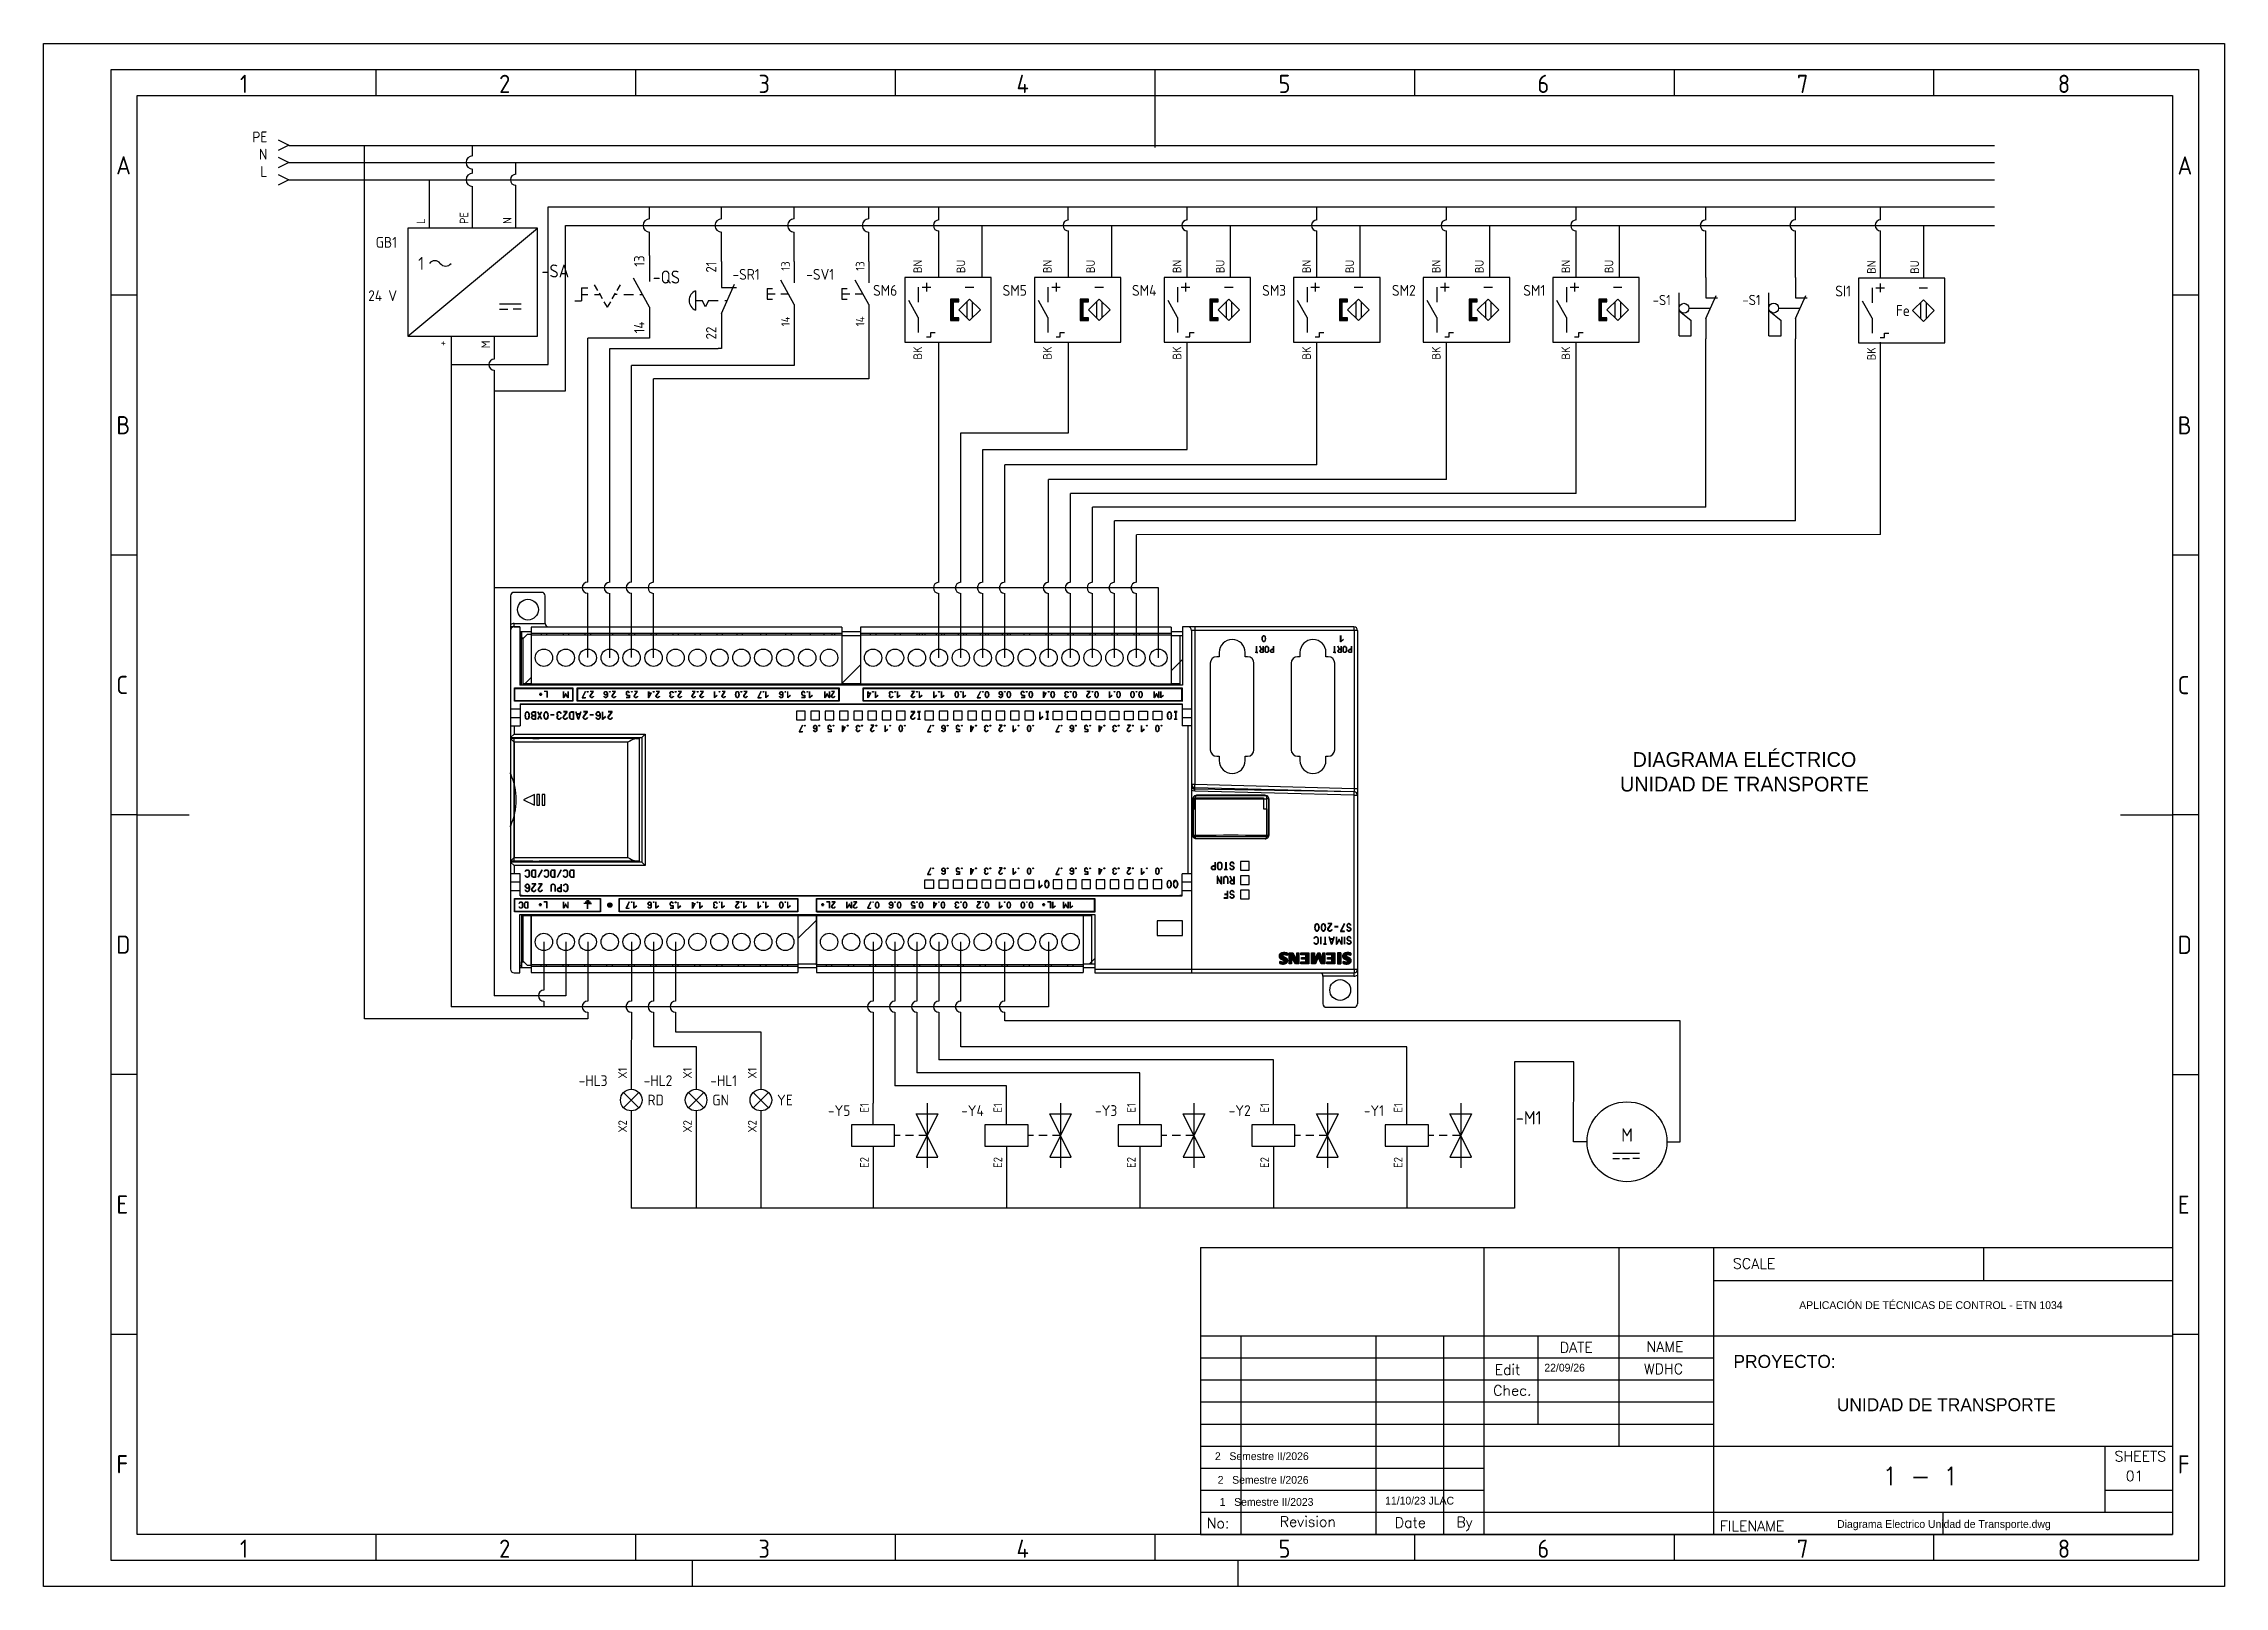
# Model space of a CAD drawing. Header units: inches. Extents: x 9 to 429, y 10 to 307.
import ezdxf
from ezdxf.enums import TextEntityAlignment as Align

# ---------------------------------------------------------------- set-up
doc = ezdxf.new("R2010")
doc.units = ezdxf.units.IN
doc.header["$MEASUREMENT"] = 0
for name, color, linetype in [('0007LEVEL_0', 7, 'Continuous'), ('0007LEVEL_1', 7, 'Continuous'), ('0007LEVEL_2', 7, 'Continuous'), ('025', 5, 'Continuous'), ('035', 5, 'Continuous'), ('07', 7, 'Continuous'), ('8_ALL_NOTES_BALLOONS_SYMBOLS_GT', 7, 'Continuous'), ('DESC', 5, 'Continuous'), ('MISC', 2, 'Continuous'), ('RED_0.5mm^2', 1, 'Continuous'), ('RED_2.5mm^2', 1, 'Continuous'), ('SYMS', 7, 'Continuous'), ('TAGS', 51, 'Continuous'), ('TERMS', 4, 'Continuous'), ('YEL_14_THHN', 2, 'Continuous')]:
    doc.layers.add(name, color=color, linetype=linetype)
doc.styles.add('ISO Proportional', font='isocp.shx')
doc.styles.add('WD', font='romans.shx')
doc.styles.add('WD_IEC', font='isocp2.shx', dxfattribs={"width": 0.9})

msp = doc.modelspace()

# ---------------------------------------------------------------- texts
at = {"insert": (276.46, 170.17), "char_height": 2.8417, "attachment_point": 1}
msp.add_mtext_dynamic_manual_height_columns('\\pxqc;DIAGRAMA ELÉCTRICO \\PUNIDAD DE TRANSPORTE', width=119.2763, gutter_width=14.21, heights=[7.82], dxfattribs=at)
at = {"lineweight": 50, "attachment_point": 1}
for s, width, heights, insert, char_height in [('APLICACIÓN DE TÉCNICAS DE CONTROL - ETN 1034', 65.3804, [0], (346.65, 64.46), 1.5), ('22/09/26', 13.0311, [0], (297.56, 52.42), 1.5), ('\\pxql;PROYECTO:\\P\\pqc;^JUNIDAD DE TRANSPORTE', 81.9987, [0], (333.98, 54.12), 2.5), ('2   Semestre II/2026', 29.75, [0], (234.12, 35.38), 1.5), ('2   Semestre I/2026', 29.75, [0], (234.65, 30.82), 1.5), ('1   Semestre II/2023', 29.75, [0], (235.03, 26.57), 1.5), ('11/10/23 JLAC', 19.5, [0], (266.9, 26.82), 1.5), ('Diagrama Electrico Unidad de Transporte.dwg', 63.7693, [0.344], (353.95, 22.32), 1.5)]:
    msp.add_mtext_dynamic_manual_height_columns(s, width=width, gutter_width=12.5, heights=heights, dxfattribs=dict(at, insert=insert, char_height=char_height))

# ---------------------------------------------------------------- blocks, each defined once
blk = doc.blocks.new('IEC_border_a3')
at = {"layer": '035'}
for p, q in [((64, 292), (64, 287)), ((114, 292), (114, 287)), ((164, 292), (164, 287)), ((214, 292), (214, 287)), ((264, 292), (264, 287)), ((314, 292), (314, 287)), ((364, 292), (364, 287)), ((17.97, 248.58), (12.98, 248.58)), ((414.97, 248.54), (409.98, 248.54)), ((17.98, 198.54), (13, 198.54)), ((414.98, 198.5), (410, 198.5)), ((17.98, 148.54), (13, 148.54)), ((414.98, 148.5), (410, 148.5)), ((17.98, 98.54), (13, 98.54)), ((414.98, 98.5), (410, 98.5)), ((18, 48.5), (13.02, 48.5)), ((415, 48.46), (410.02, 48.46)), ((64, 10), (64, 5)), ((114, 10), (114, 5)), ((164, 10), (164, 5)), ((214, 10), (214, 5)), ((264, 10), (264, 5)), ((314, 10), (314, 5)), ((364, 10), (364, 5)), ((125, 0), (125, 5)), ((230, 5), (230, 0))]:
    blk.add_line(p, q, dxfattribs=at)
for points in [[(0, 297), (420, 297), (420, 0), (0, 0)], [(18, 287), (410, 287), (410, 10), (18, 10)]]:
    blk.add_lwpolyline(points, close=True, dxfattribs=at)
at = {"layer": '07'}
for p, q in [((214, 287), (214, 277)), ((18, 148.5), (28, 148.5)), ((400, 148.5), (410, 148.5))]:
    blk.add_line(p, q, dxfattribs=at)
blk.add_lwpolyline([(13, 292), (415, 292), (415, 5), (13, 5)], close=True, dxfattribs=at)
at = {"layer": '035', "style": 'ISO Proportional'}
for s, p in [('1', (37.81, 287.5)), ('2', (87.73, 287.5)), ('3', (137.68, 287.5)), ('4', (187.38, 287.5)), ('5', (237.84, 287.5)), ('6', (287.69, 287.5)), ('7', (337.67, 287.5)), ('8', (387.92, 287.5)), ('A', (13.98, 271.83)), ('A', (410.98, 271.79)), ('B', (14, 221.79)), ('B', (411, 221.75)), ('C', (14, 171.79)), ('C', (411, 171.75)), ('D', (14, 121.79)), ('D', (411, 121.75)), ('E', (14.02, 71.75)), ('E', (411.02, 71.72)), ('F', (14.02, 21.75)), ('F', (411.02, 21.72)), ('1', (37.81, 5.5)), ('2', (87.73, 5.5)), ('3', (137.68, 5.5)), ('4', (187.38, 5.5)), ('5', (237.84, 5.5)), ('6', (287.69, 5.5)), ('7', (337.67, 5.5)), ('8', (387.92, 5.5))]:
    blk.add_text(s, height=3.5, dxfattribs=at).set_placement(p)
blk = doc.blocks.new('IEC_tblock_a3')
at = {"layer": '035'}
for p, q in [((-106.6, 55.25), (-106.6, 17)), ((-36.4, 55.25), (-36.4, 48.88)), ((-88.4, 48.88), (0, 48.88)), ((-179.4, 38.25), (-179.4, 0)), ((-153.4, 38.25), (-153.4, 0)), ((-140.4, 38.25), (-140.4, 0)), ((-122.2, 38.25), (-122.2, 21.25)), ((-187.2, 34), (-88.4, 34)), ((-187.2, 29.75), (-88.4, 29.75)), ((-187.2, 25.5), (-88.4, 25.5)), ((-187.2, 21.25), (-88.4, 21.25)), ((-187.2, 17), (-132.6, 17)), ((-187.2, 12.75), (-132.6, 12.75)), ((-187.2, 8.5), (-132.6, 8.5)), ((-13, 8.5), (0, 8.5)), ((-187.2, 4.25), (0, 4.25)), ((-44.2, 4.25), (-44.2, 0))]:
    blk.add_line(p, q, dxfattribs=at)
at = {"layer": '07'}
for p, q in [((-187.2, 55.25), (-187.2, 0)), ((-187.2, 55.25), (0, 55.25)), ((-132.6, 55.25), (-132.6, 0)), ((-88.4, 55.25), (-88.4, 0)), ((0, 55.25), (0, 0)), ((-187.2, 38.25), (0, 38.25)), ((-132.6, 17), (0, 17)), ((-13, 17), (-13, 4.25)), ((-187.2, 0), (0, 0))]:
    blk.add_line(p, q, dxfattribs=at)
at = {"style": 'WD'}
for tag, p in [('SCALE', (-69.88, 51.07)), ('SH', (-8.74, 10.06)), ('FILENAME', (-68.15, 0.8))]:
    blk.add_attdef(tag, p, '', height=2, dxfattribs=at)
for tag, height, p in [('PROJDESC', 5, (-45.9, 29.2)), ('EDDATE', 2, (-114.97, 30.8)), ('EDBY', 2, (-98.02, 30.86)), ('CKDATE', 2, (-114.85, 26.58)), ('CKBY', 2, (-97.88, 26.3)), ('DWGDESC', 5, (-44.85, 19.72)), ('DWGNO', 3.5, (-48.54, 9.46))]:
    blk.add_attdef(tag, text='', height=height, dxfattribs=at).set_placement(p, align=Align.CENTER)
at = {"style": 'WD', "flags": 1}
blk.add_attdef('WD_TB', (-120.95, 11.91), '', height=2, dxfattribs=at)
at = {"layer": '025', "style": 'WD'}
for s, p in [('SCALE', (-80.57, 51.13)), ('NAME', (-97.74, 35.14)), ('No:', (-183.81, 1.19)), ('Revision', (-166.53, 1.47)), ('Date', (-146.79, 1.28)), ('By', (-136.33, 1.37))]:
    blk.add_text(s, height=2, dxfattribs=at).set_placement(p, align=Align.CENTER)
for s, p in [('DATE', (-118, 35)), ('Edit', (-130.55, 30.72)), ('Chec.', (-130.82, 26.72)), ('SHEETS', (-11.17, 14.05)), ('FILENAME', (-87.18, 0.61))]:
    blk.add_text(s, height=2, dxfattribs=at).set_placement(p)
blk = doc.blocks.new('HA1X3Y')
blk.add_lwpolyline([(-2.5, 1.25), (0, 0), (-2.5, -1.25)])
at = {"style": 'WD_IEC'}
blk.add_attdef('DESC1', text='', height=2.5, dxfattribs=at).set_placement((-5, 0.675), align=Align.RIGHT)
at = {"style": 'WD_IEC', "flags": 1}
blk.add_attdef('X1TERM01', (0, 0), '', height=0.32, dxfattribs=at)
at = {"style": 'WD_IEC'}
blk.add_attdef('DESC2', text='', height=2.5, dxfattribs=at).set_placement((-5, -0.675), align=Align.TOP_RIGHT)
blk = doc.blocks.new('VPW1_1PH')
for p, q in [((-5, -25), (25, 0)), ((16.25, -17.5), (21.25, -17.5)), ((16.25, -18.75), (18.125, -18.75)), ((21.25, -18.75), (19.375, -18.75))]:
    blk.add_line(p, q)
blk.add_lwpolyline([(-5, 0), (-5, -25), (25, -25), (25, 0)], close=True)
for centre, start, end in [((1.25, -9.0625), 36.869898, 143.130102), ((3.75, -7.1875), 216.869898, 323.130102)]:
    blk.add_arc(centre, 1.5625, start, end)
at = {"style": 'WD_IEC'}
blk.add_text('1', height=3, dxfattribs=at).set_placement((-1.25, -8.125), align=Align.MIDDLE_RIGHT)
for tag, p in [('TERM01', (-1, 1)), ('TERM02', (9, 1)), ('TERM03', (19, 1))]:
    blk.add_attdef(tag, p, '', height=2, rotation=90, dxfattribs=at)
for tag, p in [('INST', (-7.5, 2.5)), ('LOC', (-7.5, -1)), ('TAG1', (-7.5, -4.5)), ('RATING1', (-7.5, -9)), ('DESC1', (-7.5, -16.85)), ('XREF', (-7.5, -13)), ('DESC2', (-7.5, -20.35)), ('DESC3', (-7.5, -23.85))]:
    blk.add_attdef(tag, text='', height=2.5, dxfattribs=at).set_placement(p, align=Align.RIGHT)
at = {"style": 'WD_IEC', "flags": 1}
for tag, p, height in [('X2TERM01', (0, 0), 0.32), ('X2TERM02', (10, 0), 0.32), ('X2TERM03', (20, 0), 0.32), ('MFG', (27.75, -1), 1.5), ('CAT', (27.75, -3.5), 1.5), ('X8TERM04', (5, -25), 0.32), ('X8TERM05', (15, -25), 0.32), ('ASSYCODE', (26, -21.5), 1), ('FAMILY', (26, -23), 1), ('CATDESC', (26, -24.5), 1)]:
    blk.add_attdef(tag, p, '', height=height, dxfattribs=at)
at = {"style": 'WD_IEC'}
for tag, p in [('TERM04', (4, -26)), ('TERM05', (14, -26))]:
    blk.add_attdef(tag, text='', height=2, rotation=90, dxfattribs=at).set_placement(p, align=Align.RIGHT)
blk = doc.blocks.new('VPB11')
for p, q in [((0, 7.5), (0, 2.5)), ((-6.25, 1.25), (-6.25, -1.25)), ((-6.25, 1.25), (-5, 1.25)), ((-6.25, 0), (-4.375, 0)), ((0, -2.5), (-3.125, 3.125)), ((-3.125, 0), (-1.389, 0)), ((-6.25, -1.25), (-5, -1.25)), ((0, -2.5), (0, -7.5))]:
    blk.add_line(p, q)
at = {"style": 'WD_IEC'}
for tag, p in [('INST', (-8, 10.25)), ('TAG1', (-8, 3.25)), ('LOC', (-8, 6.75)), ('DESC1', (-8, -10.35)), ('DESC3', (-8, -17.35)), ('DESC2', (-8, -13.85))]:
    blk.add_attdef(tag, text='', height=2.5, dxfattribs=at).set_placement(p, align=Align.RIGHT)
blk.add_attdef('TERM01', text='', height=2, rotation=90, dxfattribs=at).set_placement((-1, 7.5), align=Align.RIGHT)
at = {"style": 'WD_IEC', "flags": 1}
for tag, p, height in [('X2TERM01', (0, 7.5), 0.32), ('CONTACT', (0.5, 4.5), 1), ('X1LINK', (0, 0), 0.32), ('COMMON', (1.75, 3.25), 1), ('ASSYCODE', (1, -4), 1), ('FAMILY', (1, -5.5), 1), ('X8TERM02', (0, -7.5), 0.32), ('CATDESC', (1, -7), 1)]:
    blk.add_attdef(tag, p, '', height=height, dxfattribs=at)
at = {"style": 'WD_IEC', "flags": 9}
for tag, p in [('MFG', (-8.5, -0.25)), ('CAT', (-8.5, -2.75))]:
    blk.add_attdef(tag, text='', height=1.5, dxfattribs=at).set_placement(p, align=Align.RIGHT)
at = {"style": 'WD_IEC'}
blk.add_attdef('TERM02', (-1, -7.5), '', height=2, rotation=90, dxfattribs=at)
at = {"lineweight": 15, "style": 'WD_IEC'}
blk.add_attdef('XREF', text='', height=2.5, dxfattribs=at).set_placement((-8, -6.35), align=Align.RIGHT)
blk = doc.blocks.new('VPX11M3')
for p, q in [((-1.875, 5.25), (-1.875, 1.75)), ((-1, 5.25), (1, 5.25)), ((0, 6.25), (0, 4.25)), ((9, 5.25), (11, 5.25)), ((-1.875, -1.75), (-4.0625, 2.1875)), ((9.375, 1.875), (9.375, -1.875)), ((10.625, 1.875), (10.625, -1.875)), ((-1.875, -1.75), (-1.875, -5.25)), ((0, -6.25), (1, -6.25)), ((1, -6.25), (1, -5.25)), ((1, -5.25), (2, -5.25))]:
    blk.add_line(p, q)
for points in [[(-5, -7.5), (15, -7.5), (15, 7.5), (-5, 7.5)], [(6.25, 1.875), (7.5, 1.875), (7.5, 2.5), (5.625, 2.5), (5.625, -2.5), (7.5, -2.5), (7.5, -1.875), (6.25, -1.875)], [(10, 2.5), (12.5, 0), (10, -2.5), (7.5, 0)]]:
    blk.add_lwpolyline(points, close=True)
for points in [[(5.625, 2.5), (5.625, 1.875), (7.5, 2.5), (7.5, 1.875)], [(5.625, 1.875), (5.625, -1.875), (6.25, 1.875), (6.25, -1.875)], [(5.625, -1.875), (5.625, -2.5), (7.5, -1.875), (7.5, -2.5)]]:
    blk.add_solid(points)
at = {"style": 'WD_IEC'}
for tag, p in [('TERM02', (-1, 8.5)), ('TERM03', (9, 8.5))]:
    blk.add_attdef(tag, p, '', height=2, rotation=90, dxfattribs=at)
for tag, p in [('INST', (-6.75, 10.25)), ('TAG1', (-6.75, 3.25)), ('LOC', (-6.75, 6.75)), ('DESC1', (-6.75, -5.2)), ('DESC3', (-6.75, -12.2)), ('DESC2', (-6.75, -8.7))]:
    blk.add_attdef(tag, text='', height=2.5, dxfattribs=at).set_placement(p, align=Align.RIGHT)
at = {"style": 'WD_IEC', "flags": 1}
for tag, p, height in [('X2TERM02', (0, 7.5), 0.32), ('X2TERM03', (10, 7.5), 0.32), ('MFG', (17.75, 6.5), 1.5), ('CAT', (17.75, 4), 1.5), ('ASSYCODE', (16, -4), 1), ('FAMILY', (16, -5.5), 1), ('X8TERM01', (0, -7.5), 0.32), ('CATDESC', (16, -7), 1)]:
    blk.add_attdef(tag, p, '', height=height, dxfattribs=at)
at = {"lineweight": 15, "style": 'WD_IEC'}
for tag, p in [('XREF', (-6.75, -1.35)), ('WDTAGALT', (-6.75, -15.125))]:
    blk.add_attdef(tag, text='', height=2.5, dxfattribs=at).set_placement(p, align=Align.RIGHT)
at = {"style": 'WD_IEC'}
blk.add_attdef('TERM01', text='', height=2, rotation=90, dxfattribs=at).set_placement((-1, -8.5), align=Align.RIGHT)
blk = doc.blocks.new('VLS12C')
for p, q in [((0, 7.5), (0, 2.5)), ((-4.14, 0), (1.11, 0)), ((0, -2.5), (2.5, 3.12)), ((0, 2.5), (2.87, 2.5)), ((0, -2.5), (0, -7.5))]:
    blk.add_line(p, q)
at = {"linetype": 'Continuous'}
for p, q in [((-6.54, -6.75), (-6.54, 3.75)), ((-6.54, -0.6), (-3.54, -3)), ((-3.54, -6.75), (-3.54, -3)), ((-6.54, -6.75), (-3.54, -6.75))]:
    blk.add_line(p, q, dxfattribs=at)
blk.add_circle((-5.34, 0), 1.2, dxfattribs=at)
at = {"style": 'WD_IEC'}
for tag, p in [('INST', (-8.55, 6.75)), ('LOC', (-8.55, 3.75)), ('TAG1', (-8.55, 0.75)), ('DESC1', (-8.55, -6.75)), ('XREF', (-8.55, -3.75)), ('DESC3', (-8.55, -12.75)), ('DESC2', (-8.55, -9.75))]:
    blk.add_attdef(tag, text='', height=2.5, dxfattribs=at).set_placement(p, align=Align.RIGHT)
blk.add_attdef('TERM01', text='', height=2, rotation=90, dxfattribs=at).set_placement((-1, 7.5), align=Align.RIGHT)
at = {"style": 'WD_IEC', "flags": 1}
for tag, p, height in [('X2TERM01', (0, 7.5), 0.32), ('MFG', (2.75, 6.5), 1.5), ('CAT', (2.75, 4), 1.5), ('X1LINK', (2, 0), 0.32), ('ASSYCODE', (1, -4), 1), ('FAMILY', (1, -5.5), 1), ('CONTACT', (1.05, -1.35), 1), ('COMMON', (2.3, -2.6), 1), ('X8TERM02', (0, -7.5), 0.32), ('CATDESC', (1, -7), 1)]:
    blk.add_attdef(tag, p, '', height=height, dxfattribs=at)
at = {"style": 'WD_IEC'}
blk.add_attdef('TERM02', (-1, -7.5), '', height=2, rotation=90, dxfattribs=at)
at = {"lineweight": 15, "style": 'WD_IEC'}
blk.add_attdef('WDTAGALT', text='', height=2.5, dxfattribs=at).set_placement((-8.55, -15.75), align=Align.RIGHT)
blk = doc.blocks.new('VLT1R')
for p, q in [((0, 7.5), (0, 2.5)), ((-1.77, -1.77), (1.77, 1.77)), ((1.77, -1.77), (-1.77, 1.77)), ((0, -2.5), (0, -7.5))]:
    blk.add_line(p, q)
blk.add_circle((0, 0), 2.5)
at = {"style": 'WD_IEC'}
for tag, p in [('INST', (-5.5, 10.25)), ('TAG1', (-5.5, 3.25)), ('LOC', (-5.5, 6.75)), ('DESC1', (-5.5, -6.35)), ('DESC2', (-5.5, -9.85)), ('DESC3', (-5.5, -13.35))]:
    blk.add_attdef(tag, text='', height=2.5, dxfattribs=at).set_placement(p, align=Align.RIGHT)
blk.add_attdef('TERM01', text='', height=2, rotation=90, dxfattribs=at).set_placement((-1, 7.5), align=Align.RIGHT)
at = {"style": 'WD_IEC', "flags": 1}
for tag, p, height in [('X2TERM01', (0, 7.5), 0.32), ('X4LINK', (-3, 0), 0.32), ('X1LINK', (3, 0), 0.32), ('ASSYCODE', (1, -4), 1), ('FAMILY', (1, -5.5), 1), ('X8TERM02', (0, -7.5), 0.32), ('CATDESC', (1, -7), 1)]:
    blk.add_attdef(tag, p, '', height=height, dxfattribs=at)
at = {"style": 'WD_IEC', "flags": 9}
for tag, p in [('MFG', (-6, -0.25)), ('CAT', (-6, -2.75))]:
    blk.add_attdef(tag, text='', height=1.5, dxfattribs=at).set_placement(p, align=Align.RIGHT)
at = {"style": 'WD_IEC'}
blk.add_attdef('TERM02', (-1, -7.5), '', height=2, rotation=90, dxfattribs=at)
at = {"lineweight": 13, "style": 'WD_IEC'}
blk.add_attdef('COLOR', text='', height=2.5, dxfattribs=at).set_placement((3.75, 0), align=Align.MIDDLE_LEFT)
at = {"lineweight": 15, "style": 'WD_IEC'}
for tag, p in [('WDTAGALT', (-5.5, -22)), ('XREF', (-5.5, -18))]:
    blk.add_attdef(tag, text='', height=2.5, dxfattribs=at).set_placement(p, align=Align.RIGHT)
blk = doc.blocks.new('VLT1G')
for p, q in [((0, 7.5), (0, 2.5)), ((-1.77, -1.77), (1.77, 1.77)), ((1.77, -1.77), (-1.77, 1.77)), ((0, -2.5), (0, -7.5))]:
    blk.add_line(p, q)
blk.add_circle((0, 0), 2.5)
at = {"style": 'WD_IEC'}
for tag, p in [('INST', (-5.5, 10.25)), ('TAG1', (-5.5, 3.25)), ('LOC', (-5.5, 6.75)), ('DESC1', (-5.5, -6.35)), ('DESC2', (-5.5, -9.85)), ('DESC3', (-5.5, -13.35))]:
    blk.add_attdef(tag, text='', height=2.5, dxfattribs=at).set_placement(p, align=Align.RIGHT)
blk.add_attdef('TERM01', text='', height=2, rotation=90, dxfattribs=at).set_placement((-1, 7.5), align=Align.RIGHT)
at = {"style": 'WD_IEC', "flags": 1}
for tag, p, height in [('X2TERM01', (0, 7.5), 0.32), ('X4LINK', (-3, 0), 0.32), ('X1LINK', (3, 0), 0.32), ('ASSYCODE', (1, -4), 1), ('FAMILY', (1, -5.5), 1), ('X8TERM02', (0, -7.5), 0.32), ('CATDESC', (1, -7), 1)]:
    blk.add_attdef(tag, p, '', height=height, dxfattribs=at)
at = {"style": 'WD_IEC', "flags": 9}
for tag, p in [('MFG', (-6, -0.25)), ('CAT', (-6, -2.75))]:
    blk.add_attdef(tag, text='', height=1.5, dxfattribs=at).set_placement(p, align=Align.RIGHT)
at = {"style": 'WD_IEC'}
blk.add_attdef('TERM02', (-1, -7.5), '', height=2, rotation=90, dxfattribs=at)
at = {"lineweight": 13, "style": 'WD_IEC'}
blk.add_attdef('COLOR', text='', height=2.5, dxfattribs=at).set_placement((3.75, 0), align=Align.MIDDLE_LEFT)
at = {"lineweight": 15, "style": 'WD_IEC'}
for tag, p in [('WDTAGALT', (-5.5, -21)), ('XREF', (-5.5, -18))]:
    blk.add_attdef(tag, text='', height=2.5, dxfattribs=at).set_placement(p, align=Align.RIGHT)
blk = doc.blocks.new('VLT1Y')
for p, q in [((0, 7.5), (0, 2.5)), ((-1.77, -1.77), (1.77, 1.77)), ((1.77, -1.77), (-1.77, 1.77)), ((0, -2.5), (0, -7.5))]:
    blk.add_line(p, q)
blk.add_circle((0, 0), 2.5)
at = {"style": 'WD_IEC'}
for tag, p in [('INST', (-5.5, 10.25)), ('TAG1', (-5.5, 3.25)), ('LOC', (-5.5, 6.75)), ('DESC1', (-5.5, -6.35)), ('DESC2', (-5.5, -9.85)), ('DESC3', (-5.5, -13.35))]:
    blk.add_attdef(tag, text='', height=2.5, dxfattribs=at).set_placement(p, align=Align.RIGHT)
blk.add_attdef('TERM01', text='', height=2, rotation=90, dxfattribs=at).set_placement((-1, 7.5), align=Align.RIGHT)
at = {"style": 'WD_IEC', "flags": 1}
for tag, p, height in [('X2TERM01', (0, 7.5), 0.32), ('X4LINK', (-3, 0), 0.32), ('X1LINK', (3, 0), 0.32), ('ASSYCODE', (1, -4), 1), ('FAMILY', (1, -5.5), 1), ('X8TERM02', (0, -7.5), 0.32), ('CATDESC', (1, -7), 1)]:
    blk.add_attdef(tag, p, '', height=height, dxfattribs=at)
at = {"style": 'WD_IEC', "flags": 9}
for tag, p in [('MFG', (-6, -0.25)), ('CAT', (-6, -2.75))]:
    blk.add_attdef(tag, text='', height=1.5, dxfattribs=at).set_placement(p, align=Align.RIGHT)
at = {"style": 'WD_IEC'}
blk.add_attdef('TERM02', (-1, -7.5), '', height=2, rotation=90, dxfattribs=at)
at = {"lineweight": 13, "style": 'WD_IEC'}
blk.add_attdef('COLOR', text='', height=2.5, dxfattribs=at).set_placement((3.75, 0), align=Align.MIDDLE_LEFT)
at = {"lineweight": 15, "style": 'WD_IEC'}
for tag, p in [('WDTAGALT', (-5.5, -21.5)), ('XREF', (-5.5, -18))]:
    blk.add_attdef(tag, text='', height=2.5, dxfattribs=at).set_placement(p, align=Align.RIGHT)
blk = doc.blocks.new('VPX11IN3')
for p, q in [((-1.875, 5.25), (-1.875, 1.75)), ((-1, 5.25), (1, 5.25)), ((0, 6.25), (0, 4.25)), ((9, 5.25), (11, 5.25)), ((-1.875, -1.75), (-4.0625, 2.1875)), ((9.375, 1.875), (9.375, -1.875)), ((10.625, 1.875), (10.625, -1.875)), ((-1.875, -1.75), (-1.875, -5.25)), ((0, -6.25), (1, -6.25)), ((1, -6.25), (1, -5.25)), ((1, -5.25), (2, -5.25))]:
    blk.add_line(p, q)
for points in [[(-5, -7.5), (15, -7.5), (15, 7.5), (-5, 7.5)], [(10, 2.5), (12.5, 0), (10, -2.5), (7.5, 0)]]:
    blk.add_lwpolyline(points, close=True)
at = {"style": 'WD_IEC'}
blk.add_text('Fe', height=2.5, dxfattribs=at).set_placement((6.875, 0), align=Align.MIDDLE_RIGHT)
for tag, p in [('TERM02', (-1, 8.5)), ('TERM03', (9, 8.5))]:
    blk.add_attdef(tag, p, '', height=2, rotation=90, dxfattribs=at)
for tag, p in [('INST', (-6.75, 10.25)), ('TAG1', (-6.75, 3.25)), ('LOC', (-6.75, 6.75)), ('DESC1', (-6.75, -5.2)), ('DESC3', (-6.75, -12.2)), ('DESC2', (-6.75, -8.7)), ('WDTAGALT', (-6.25, -15.125))]:
    blk.add_attdef(tag, text='', height=2.5, dxfattribs=at).set_placement(p, align=Align.RIGHT)
at = {"style": 'WD_IEC', "flags": 1}
for tag, p, height in [('X2TERM02', (0, 7.5), 0.32), ('X2TERM03', (10, 7.5), 0.32), ('MFG', (17.75, 6.5), 1.5), ('CAT', (17.75, 4), 1.5), ('ASSYCODE', (16, -4), 1), ('FAMILY', (16, -5.5), 1), ('X8TERM01', (0, -7.5), 0.32), ('CATDESC', (16, -7), 1)]:
    blk.add_attdef(tag, p, '', height=height, dxfattribs=at)
at = {"lineweight": 15, "style": 'WD_IEC'}
blk.add_attdef('XREF', text='', height=2.5, dxfattribs=at).set_placement((-6.75, -1.35), align=Align.RIGHT)
at = {"style": 'WD_IEC'}
blk.add_attdef('TERM01', text='', height=2, rotation=90, dxfattribs=at).set_placement((-1, -8.5), align=Align.RIGHT)
blk = doc.blocks.new('VMO1M6')
for p, q in [((-10.02, 0), (-10, 15)), ((10, 0), (10, 15)), ((-7.5, 0), (-10.02, 0)), ((7.5, 0), (10, 0)), ((-2.66, -2.16), (2.34, -2.16)), ((-2.66, -3.16), (-1.41, -3.16)), ((-0.81, -3.16), (0.49, -3.16)), ((2.34, -3.16), (1.09, -3.16))]:
    blk.add_line(p, q)
blk.add_circle((0, 0), 7.5)
at = {"style": 'WD_IEC'}
for tag, p in [('TERM01', (-10.52, 14.94)), ('TERM02', (9.48, 14.94))]:
    blk.add_attdef(tag, text='', height=2, rotation=90, dxfattribs=at).set_placement(p, align=Align.RIGHT)
at = {"style": 'WD_IEC', "flags": 1}
for tag, p, height in [('X2TERM01', (-10, 15), 0.32), ('X2TERM02', (10, 15), 0.32), ('MFG', (10.83, 2.04), 1.5), ('CAT', (10.83, -0.02), 1.5), ('ASSYCODE', (10.72, -6.29), 1), ('FAMILY', (10.72, -7.79), 1), ('CATDESC', (10.72, -9.29), 1)]:
    blk.add_attdef(tag, p, '', height=height, dxfattribs=at)
at = {"style": 'WD_IEC'}
for tag, p in [('INST', (-16.04, 9.25)), ('LOC', (-16.04, 6.25)), ('TAG1', (-16.04, 3.25)), ('RATING1', (-16.04, -0.8)), ('DESC1', (-16.04, -8.1)), ('DESC3', (-16.04, -14.1)), ('DESC2', (-16.04, -11.1))]:
    blk.add_attdef(tag, text='', height=2.5, dxfattribs=at).set_placement(p, align=Align.RIGHT)
blk.add_attdef('M', text='', height=2.5, dxfattribs=at).set_placement((0.02, 0.02), align=Align.CENTER)
at = {"lineweight": 15, "style": 'WD_IEC'}
blk.add_attdef('XREF', text='', height=2.5, dxfattribs=at).set_placement((-16.04, -5.1), align=Align.RIGHT)
at = {"style": 'WD_IEC', "width": 0.9}
blk.add_attdef('WDTAGALT', text='', height=2.5, dxfattribs=at).set_placement((-16.04, -17.1), align=Align.RIGHT)
blk = doc.blocks.new('VSV1')
for p, q in [((0, 2.5), (0, 7.5)), ((12.5, 7.5), (12.5, -7.5)), ((6.25, 0), (5, 0)), ((9.38, 0), (7.5, 0)), ((12.5, 0), (10, 5)), ((10, 5), (15, 5)), ((12.5, 0), (10, -5)), ((12.5, 0), (10.62, 0)), ((15, 5), (12.5, 0)), ((15, -5), (12.5, 0)), ((0, -2.5), (0, -7.5)), ((10, -5), (15, -5))]:
    blk.add_line(p, q)
blk.add_lwpolyline([(-5, 2.5), (-5, -2.5), (5, -2.5), (5, 2.5)], close=True)
at = {"style": 'WD_IEC'}
for tag, p in [('INST', (-5.25, 11.5)), ('LOC', (-5.25, 8)), ('TAG1', (-5.25, 4.5)), ('DESC1', (-5.25, -6.85)), ('DESC2', (-5.25, -10.35)), ('DESC3', (-5.25, -13.85))]:
    blk.add_attdef(tag, text='', height=2.5, dxfattribs=at).set_placement(p, align=Align.RIGHT)
blk.add_attdef('TERM01', text='', height=2, rotation=90, dxfattribs=at).set_placement((-1, 7.5), align=Align.RIGHT)
at = {"style": 'WD_IEC', "flags": 1}
for tag, p, height in [('X2TERM01', (0, 7.5), 0.32), ('X4LINK', (-5, 0), 0.32), ('X1LINK', (12.5, 0), 0.32), ('ASSYCODE', (1, -4), 1), ('FAMILY', (1, -5.5), 1), ('X8TERM02', (0, -7.5), 0.32), ('CATDESC', (1, -7), 1)]:
    blk.add_attdef(tag, p, '', height=height, dxfattribs=at)
at = {"style": 'WD_IEC', "flags": 9}
for tag, p in [('MFG', (-6, 1)), ('CAT', (-6, -1.5))]:
    blk.add_attdef(tag, text='', height=1.5, dxfattribs=at).set_placement(p, align=Align.RIGHT)
at = {"style": 'WD_IEC'}
blk.add_attdef('TERM02', (-1, -7.5), '', height=2, rotation=90, dxfattribs=at)
at = {"lineweight": 9, "style": 'WD_IEC'}
for tag, p in [('NO', (-5.5, -16.5)), ('NC', (-5.5, -20))]:
    blk.add_attdef(tag, text='', height=2.5, dxfattribs=at).set_placement(p, align=Align.TOP_RIGHT)
for tag, p in [('XREFNO', (-4, -16.5)), ('XREFNC', (-4, -20)), ('WDTAGALT', (-3.88, -23.13))]:
    blk.add_attdef(tag, text='', height=2.5, dxfattribs=at).set_placement(p, align=Align.TOP_LEFT)
blk = doc.blocks.new('VSS11NL')
for p, q in [((0, 7.5), (0, 2.5)), ((-13.12, 1.25), (-11.88, 1.25)), ((-13.12, 1.25), (-13.12, -1.25)), ((-13.12, 0), (-11.88, 0)), ((-10, 0.75), (-10.62, 1.83)), ((-10.62, 0), (-9.57, 0)), ((-9.06, -0.88), (-9.69, 0.21)), ((-7.19, -0.88), (-6.56, 0.21)), ((-6.25, 0), (-6.68, 0)), ((-6.25, 0.75), (-5.62, 1.83)), ((-5, 0), (-3.12, 0)), ((0, -2.5), (-3.12, 3.12)), ((-1.88, 0), (-1.39, 0)), ((-14.38, -1.25), (-13.12, -1.25)), ((-8.12, -2.5), (-8.75, -1.42)), ((-8.12, -2.5), (-7.5, -1.42)), ((0, -2.5), (0, -7.5))]:
    blk.add_line(p, q)
at = {"style": 'WD_IEC'}
for tag, p in [('INST', (-15.5, 9.25)), ('LOC', (-15.5, 6.25)), ('TAG1', (-15.5, 3.25)), ('DESC1', (-15.5, -9.35)), ('DESC2', (-15.5, -12.35)), ('DESC3', (-15.5, -15.35))]:
    blk.add_attdef(tag, text='', height=2.5, dxfattribs=at).set_placement(p, align=Align.RIGHT)
at = {"style": 'WD_IEC', "flags": 8}
for tag, p in [('POS1', (-10.62, 3.5)), ('POS2', (-5.62, 3.5))]:
    blk.add_attdef(tag, text='', height=2, rotation=90, dxfattribs=at).set_placement(p, align=Align.MIDDLE_LEFT)
at = {"style": 'WD_IEC'}
blk.add_attdef('TERM01', text='', height=2, rotation=90, dxfattribs=at).set_placement((-1, 7.5), align=Align.RIGHT)
at = {"style": 'WD_IEC', "flags": 1}
for tag, p, height in [('X2TERM01', (0, 7.5), 0.32), ('CONTACT', (0.5, 4.5), 1), ('COMMON', (1.75, 3.25), 1), ('X1LINK', (0, 0), 0.32), ('X8TERM02', (0, -7.5), 0.32), ('ASSYCODE', (1, -9), 1), ('FAMILY', (1, -10.5), 1), ('CATDESC', (1, -12), 1)]:
    blk.add_attdef(tag, p, '', height=height, dxfattribs=at)
at = {"style": 'WD_IEC', "flags": 9}
for tag, p in [('MFG', (-16, -0.25)), ('CAT', (-16, -2.75))]:
    blk.add_attdef(tag, text='', height=1.5, dxfattribs=at).set_placement(p, align=Align.RIGHT)
at = {"style": 'WD_IEC'}
blk.add_attdef('TERM02', (-1, -7.5), '', height=2, rotation=90, dxfattribs=at)
at = {"lineweight": 15, "style": 'WD_IEC'}
blk.add_attdef('XREF', text='', height=2.5, dxfattribs=at).set_placement((-15.5, -6.35), align=Align.RIGHT)
blk.add_attdef('STATE', (1.25, -6.35), '', height=2.5, dxfattribs=at)
blk = doc.blocks.new('VPB12ML')
for p, q in [((0, 7.5), (0, 2.5)), ((-5, 1.875), (-5, -1.875)), ((-5, 0), (-3.75, 0)), ((-3.125, -1.25), (-3.75, 0)), ((-2.5, 0), (-3.125, -1.25)), ((-2.5, 0), (-0.625, 0)), ((0, -2.5), (2.5, 3.125)), ((0, 2.5), (2.8678, 2.5)), ((0.625, 0), (1.11111, 0)), ((0, -2.5), (0, -7.5))]:
    blk.add_line(p, q)
blk.add_arc((-4.21875, 0), 2.03125, 112.6198649, 247.3801351)
at = {"style": 'WD_IEC'}
for tag, p in [('INST', (-8, 10.25)), ('LOC', (-8, 6.75)), ('TAG1', (-8, 3.25)), ('DESC1', (-8, -10.35)), ('DESC2', (-8, -13.85)), ('DESC3', (-8, -17.35))]:
    blk.add_attdef(tag, text='', height=2.5, dxfattribs=at).set_placement(p, align=Align.RIGHT)
blk.add_attdef('TERM01', text='', height=2, rotation=90, dxfattribs=at).set_placement((-1, 7.5), align=Align.RIGHT)
at = {"style": 'WD_IEC', "flags": 1}
for tag, p, height in [('X2TERM01', (0, 7.5), 0.32), ('CONTACT', (0.5, 4.5), 1), ('COMMON', (1.75, 3.25), 1), ('X1LINK', (1.5, 0), 0.32), ('ASSYCODE', (1, -4), 1), ('X8TERM02', (0, -7.5), 0.32), ('FAMILY', (1, -5.5), 1), ('CATDESC', (1, -7), 1)]:
    blk.add_attdef(tag, p, '', height=height, dxfattribs=at)
at = {"style": 'WD_IEC', "flags": 9}
for tag, p in [('MFG', (-8.5, -0.25)), ('CAT', (-8.5, -2.75))]:
    blk.add_attdef(tag, text='', height=1.5, dxfattribs=at).set_placement(p, align=Align.RIGHT)
at = {"style": 'WD_IEC'}
blk.add_attdef('TERM02', (-1, -7.5), '', height=2, rotation=90, dxfattribs=at)
at = {"lineweight": 15, "style": 'WD_IEC'}
blk.add_attdef('XREF', text='', height=2.5, dxfattribs=at).set_placement((-8, -6.35), align=Align.RIGHT)

# ---------------------------------------------------------------- linework, layer by layer
at = {"color": 7, "linetype": 'Continuous'}
for p, q in [((98.48, 193.6), (98.48, 128.37)), ((99.14, 194.27), (100.22, 194.27)), ((100.22, 194.27), (100.22, 183.04)), ((227.87, 194.27), (227.87, 183.04)), ((260.9, 194.27), (227.87, 194.27)), ((229.61, 193.6), (229.61, 128.37)), ((261.57, 193.6), (261.57, 128.37)), ((234.94, 189.36), (234.94, 188.53)), ((239.93, 188.53), (239.93, 189.36)), ((250.5, 189.36), (250.5, 188.53)), ((255.49, 188.53), (255.49, 189.36)), ((233.23, 187.28), (233.23, 170.64)), ((234.94, 188.53), (234.48, 188.53)), ((240.39, 188.53), (239.93, 188.53)), ((241.64, 170.64), (241.64, 187.28)), ((248.79, 187.28), (248.79, 170.64)), ((250.5, 188.53), (250.04, 188.53)), ((255.95, 188.53), (255.49, 188.53)), ((257.2, 170.64), (257.2, 187.28)), ((99.23, 182.54), (110.48, 182.54)), ((99.31, 182.45), (110.39, 182.45)), ((227.87, 183.04), (100.22, 183.04)), ((110.39, 182.45), (110.39, 180.04)), ((110.48, 182.54), (110.48, 179.96)), ((111.31, 179.96), (111.31, 182.54)), ((111.39, 180.04), (111.39, 182.45)), ((98.48, 178.53), (100.31, 178.53)), ((98.48, 176.86), (100.31, 176.86)), ((100.31, 179.45), (100.31, 179.4)), ((100.31, 179.45), (227.78, 179.45)), ((100.31, 179.38), (100.31, 175.22)), ((100.31, 179.38), (227.78, 179.38)), ((107.42, 177.63), (107.46, 177.74)), ((107.42, 177.52), (107.42, 177.63)), ((107.46, 177.37), (107.42, 177.52)), ((107.42, 176.92), (107.46, 177.07)), ((107.42, 176.8), (107.42, 176.92)), ((107.46, 176.69), (107.42, 176.8)), ((107.46, 177.74), (107.53, 177.85)), ((107.53, 177.25), (107.46, 177.37)), ((107.46, 177.07), (107.53, 177.18)), ((107.53, 176.58), (107.46, 176.69)), ((107.5, 177.59), (107.53, 177.7)), ((107.5, 177.52), (107.5, 177.59)), ((107.53, 177.37), (107.5, 177.52)), ((107.5, 176.92), (107.53, 177.07)), ((107.5, 176.84), (107.5, 176.92)), ((107.53, 176.73), (107.5, 176.84)), ((107.53, 177.85), (107.65, 177.93)), ((107.53, 177.7), (107.57, 177.78)), ((107.57, 177.29), (107.53, 177.37)), ((107.57, 177.22), (107.53, 177.25)), ((107.53, 177.18), (107.57, 177.22)), ((107.53, 177.07), (107.57, 177.14)), ((107.57, 176.65), (107.53, 176.73)), ((107.65, 176.5), (107.53, 176.58)), ((107.57, 177.78), (107.61, 177.81)), ((107.65, 177.25), (107.57, 177.29)), ((107.57, 177.22), (107.61, 177.22)), ((107.57, 177.14), (107.65, 177.18)), ((107.61, 176.62), (107.57, 176.65)), ((107.61, 177.81), (107.68, 177.85)), ((107.68, 176.58), (107.61, 176.62)), ((107.65, 177.93), (107.76, 177.96)), ((107.72, 177.25), (107.65, 177.25)), ((107.65, 177.18), (107.72, 177.18)), ((107.68, 176.47), (107.65, 176.5)), ((107.68, 177.85), (107.8, 177.89)), ((107.8, 176.54), (107.68, 176.58)), ((107.87, 176.47), (107.68, 176.47)), ((107.76, 177.96), (107.87, 177.96)), ((107.8, 177.89), (107.83, 177.89)), ((107.83, 176.54), (107.8, 176.54)), ((107.83, 177.89), (107.95, 177.85)), ((107.95, 176.58), (107.83, 176.54)), ((107.87, 177.96), (107.98, 177.93)), ((107.98, 176.5), (107.87, 176.47)), ((107.95, 177.85), (108.02, 177.81)), ((108.02, 176.62), (107.95, 176.58)), ((107.98, 177.93), (108.1, 177.85)), ((108.1, 176.58), (107.98, 176.5)), ((108.02, 177.81), (108.06, 177.78)), ((108.06, 176.65), (108.02, 176.62)), ((108.06, 177.78), (108.1, 177.7)), ((108.1, 176.73), (108.06, 176.65)), ((108.1, 177.85), (108.17, 177.74)), ((108.1, 177.7), (108.13, 177.59)), ((108.13, 176.84), (108.1, 176.73)), ((108.17, 176.69), (108.1, 176.58)), ((108.17, 177.74), (108.21, 177.63)), ((108.21, 176.8), (108.17, 176.69)), ((108.21, 177.63), (108.21, 177.59)), ((108.21, 176.84), (108.21, 176.8)), ((161.72, 179.96), (111.31, 179.96)), ((161.63, 180.04), (111.39, 180.04)), ((153.56, 178.04), (153.56, 176.38)), ((155.23, 178.04), (153.56, 178.04)), ((155.23, 176.38), (155.23, 178.04)), ((156.31, 178.04), (156.31, 176.38)), ((157.97, 178.04), (156.31, 178.04)), ((157.97, 176.38), (157.97, 178.04)), ((159.05, 178.04), (159.05, 176.38)), ((160.72, 178.04), (159.05, 178.04)), ((160.72, 176.38), (160.72, 178.04)), ((161.8, 178.04), (161.8, 176.38)), ((163.46, 178.04), (161.8, 178.04)), ((163.46, 176.38), (163.46, 178.04)), ((164.55, 178.04), (164.55, 176.38)), ((166.21, 178.04), (164.55, 178.04)), ((166.21, 176.38), (166.21, 178.04)), ((167.29, 178.04), (167.29, 176.38)), ((168.96, 178.04), (167.29, 178.04)), ((168.96, 176.38), (168.96, 178.04)), ((170.04, 178.04), (170.04, 176.38)), ((171.7, 178.04), (170.04, 178.04)), ((171.7, 176.38), (171.7, 178.04)), ((172.78, 178.04), (172.78, 176.38)), ((174.45, 178.04), (172.78, 178.04)), ((174.45, 176.38), (174.45, 178.04)), ((178.27, 178.04), (178.27, 176.38)), ((179.94, 178.04), (178.27, 178.04)), ((179.94, 176.38), (179.94, 178.04)), ((181.02, 178.04), (181.02, 176.38)), ((182.69, 178.04), (181.02, 178.04)), ((182.69, 176.38), (182.69, 178.04)), ((183.77, 178.04), (183.77, 176.38)), ((185.43, 178.04), (183.77, 178.04)), ((185.43, 176.38), (185.43, 178.04)), ((186.51, 178.04), (186.51, 176.38)), ((188.18, 178.04), (186.51, 178.04)), ((188.18, 176.38), (188.18, 178.04)), ((189.26, 178.04), (189.26, 176.38)), ((190.92, 178.04), (189.26, 178.04)), ((190.92, 176.38), (190.92, 178.04)), ((192, 178.04), (192, 176.38)), ((193.67, 178.04), (192, 178.04)), ((193.67, 176.38), (193.67, 178.04)), ((194.75, 178.04), (194.75, 176.38)), ((196.41, 178.04), (194.75, 178.04)), ((196.41, 176.38), (196.41, 178.04)), ((197.5, 178.04), (197.5, 176.38)), ((199.16, 178.04), (197.5, 178.04)), ((199.16, 176.38), (199.16, 178.04)), ((202.99, 176.38), (202.99, 178.04)), ((202.99, 178.04), (204.65, 178.04)), ((204.65, 178.04), (204.65, 176.38)), ((205.73, 176.38), (205.73, 178.04)), ((205.73, 178.04), (207.4, 178.04)), ((207.4, 178.04), (207.4, 176.38)), ((208.48, 176.38), (208.48, 178.04)), ((208.48, 178.04), (210.14, 178.04)), ((210.14, 178.04), (210.14, 176.38)), ((211.23, 176.38), (211.23, 178.04)), ((211.23, 178.04), (212.89, 178.04)), ((212.89, 178.04), (212.89, 176.38)), ((213.97, 176.38), (213.97, 178.04)), ((213.97, 178.04), (215.64, 178.04)), ((215.64, 178.04), (215.64, 176.38)), ((216.72, 176.38), (216.72, 178.04)), ((216.72, 178.04), (218.38, 178.04)), ((218.38, 178.04), (218.38, 176.38)), ((219.46, 176.38), (219.46, 178.04)), ((219.46, 178.04), (221.13, 178.04)), ((221.13, 178.04), (221.13, 176.38)), ((222.21, 176.38), (222.21, 178.04)), ((222.21, 178.04), (223.87, 178.04)), ((223.87, 178.04), (223.87, 176.38)), ((227.78, 179.45), (227.78, 179.4)), ((227.78, 179.38), (227.78, 175.22)), ((227.78, 178.53), (229.61, 178.53)), ((227.78, 176.86), (229.61, 176.86)), ((98.48, 175.22), (100.31, 175.22)), ((98.48, 172.97), (123.73, 172.97)), ((99.14, 149), (99.14, 172.97)), ((123.73, 172.97), (123.73, 149)), ((153.56, 176.38), (155.23, 176.38)), ((156.31, 176.38), (157.97, 176.38)), ((159.05, 176.38), (160.72, 176.38)), ((161.8, 176.38), (163.46, 176.38)), ((164.55, 176.38), (166.21, 176.38)), ((167.29, 176.38), (168.96, 176.38)), ((170.04, 176.38), (171.7, 176.38)), ((172.78, 176.38), (174.45, 176.38)), ((178.27, 176.38), (179.94, 176.38)), ((181.02, 176.38), (182.69, 176.38)), ((183.77, 176.38), (185.43, 176.38)), ((186.51, 176.38), (188.18, 176.38)), ((189.26, 176.38), (190.92, 176.38)), ((192, 176.38), (193.67, 176.38)), ((194.75, 176.38), (196.41, 176.38)), ((197.5, 176.38), (199.16, 176.38)), ((204.65, 176.38), (202.99, 176.38)), ((207.4, 176.38), (205.73, 176.38)), ((210.14, 176.38), (208.48, 176.38)), ((212.89, 176.38), (211.23, 176.38)), ((215.64, 176.38), (213.97, 176.38)), ((218.38, 176.38), (216.72, 176.38)), ((221.13, 176.38), (219.46, 176.38)), ((223.87, 176.38), (222.21, 176.38)), ((229.61, 175.22), (227.78, 175.22)), ((234.48, 169.39), (234.94, 169.39)), ((234.94, 169.39), (234.94, 168.56)), ((239.93, 168.56), (239.93, 169.39)), ((239.93, 169.39), (240.39, 169.39)), ((250.04, 169.39), (250.5, 169.39)), ((250.5, 169.39), (250.5, 168.56)), ((255.49, 168.56), (255.49, 169.39)), ((255.49, 169.39), (255.95, 169.39)), ((230.24, 159.24), (230.24, 161.4)), ((230.24, 161.4), (243.47, 161.4)), ((260.91, 162.51), (230.27, 163.05)), ((243.47, 161.4), (243.47, 159.24)), ((229.61, 159.24), (230.24, 159.24)), ((243.47, 159.24), (244.09, 159.24)), ((244.09, 159.24), (244.09, 153.84)), ((244.09, 153.84), (229.61, 153.84)), ((123.73, 149), (98.48, 149)), ((239.02, 149.09), (239.02, 147.42)), ((240.68, 149.09), (239.02, 149.09)), ((239.02, 147.42), (240.68, 147.42)), ((240.68, 147.42), (240.68, 149.09)), ((100.31, 146.76), (98.48, 146.76)), ((100.31, 145.12), (98.48, 145.12)), ((100.31, 143.44), (98.48, 143.44)), ((100.31, 142.6), (100.31, 146.76)), ((178.27, 143.93), (178.27, 145.59)), ((178.27, 145.59), (179.94, 145.59)), ((179.94, 143.93), (178.27, 143.93)), ((179.94, 145.59), (179.94, 143.93)), ((181.02, 143.93), (181.02, 145.59)), ((181.02, 145.59), (182.69, 145.59)), ((182.69, 143.93), (181.02, 143.93)), ((182.69, 145.59), (182.69, 143.93)), ((183.77, 143.93), (183.77, 145.59)), ((183.77, 145.59), (185.43, 145.59)), ((185.43, 143.93), (183.77, 143.93)), ((185.43, 145.59), (185.43, 143.93)), ((186.51, 143.93), (186.51, 145.59)), ((186.51, 145.59), (188.18, 145.59)), ((188.18, 143.93), (186.51, 143.93)), ((188.18, 145.59), (188.18, 143.93)), ((189.26, 143.93), (189.26, 145.59)), ((189.26, 145.59), (190.92, 145.59)), ((190.92, 143.93), (189.26, 143.93)), ((190.92, 145.59), (190.92, 143.93)), ((192, 143.93), (192, 145.59)), ((192, 145.59), (193.67, 145.59)), ((193.67, 143.93), (192, 143.93)), ((193.67, 145.59), (193.67, 143.93)), ((194.75, 143.93), (194.75, 145.59)), ((194.75, 145.59), (196.41, 145.59)), ((196.41, 143.93), (194.75, 143.93)), ((196.41, 145.59), (196.41, 143.93)), ((197.5, 143.93), (197.5, 145.59)), ((197.5, 145.59), (199.16, 145.59)), ((199.16, 143.93), (197.5, 143.93)), ((199.16, 145.59), (199.16, 143.93)), ((202.99, 145.59), (202.99, 143.93)), ((204.65, 145.59), (202.99, 145.59)), ((202.99, 143.93), (204.65, 143.93)), ((204.65, 143.93), (204.65, 145.59)), ((205.73, 145.59), (205.73, 143.93)), ((207.4, 145.59), (205.73, 145.59)), ((205.73, 143.93), (207.4, 143.93)), ((207.4, 143.93), (207.4, 145.59)), ((208.48, 145.59), (208.48, 143.93)), ((210.14, 145.59), (208.48, 145.59)), ((208.48, 143.93), (210.14, 143.93)), ((210.14, 143.93), (210.14, 145.59)), ((211.23, 145.59), (211.23, 143.93)), ((212.89, 145.59), (211.23, 145.59)), ((211.23, 143.93), (212.89, 143.93)), ((212.89, 143.93), (212.89, 145.59)), ((213.97, 145.59), (213.97, 143.93)), ((215.64, 145.59), (213.97, 145.59)), ((213.97, 143.93), (215.64, 143.93)), ((215.64, 143.93), (215.64, 145.59)), ((216.72, 145.59), (216.72, 143.93)), ((218.38, 145.59), (216.72, 145.59)), ((216.72, 143.93), (218.38, 143.93)), ((218.38, 143.93), (218.38, 145.59)), ((219.46, 145.59), (219.46, 143.93)), ((221.13, 145.59), (219.46, 145.59)), ((219.46, 143.93), (221.13, 143.93)), ((221.13, 143.93), (221.13, 145.59)), ((222.21, 145.59), (222.21, 143.93)), ((223.87, 145.59), (222.21, 145.59)), ((222.21, 143.93), (223.87, 143.93)), ((223.87, 143.93), (223.87, 145.59)), ((227.78, 142.6), (227.78, 146.76)), ((229.61, 146.76), (227.78, 146.76)), ((229.61, 145.12), (227.78, 145.12)), ((229.61, 143.44), (227.78, 143.44)), ((239.02, 146.34), (239.02, 144.68)), ((240.68, 146.34), (239.02, 146.34)), ((239.02, 144.68), (240.68, 144.68)), ((239.02, 143.6), (239.02, 141.93)), ((240.68, 143.6), (239.02, 143.6)), ((240.68, 144.68), (240.68, 146.34)), ((240.68, 141.93), (240.68, 143.6)), ((99.23, 142.02), (115.8, 142.02)), ((99.31, 141.93), (115.71, 141.93)), ((100.22, 127.7), (100.22, 138.94)), ((100.22, 138.94), (210.96, 138.94)), ((100.31, 142.6), (227.78, 142.6)), ((100.31, 142.52), (100.31, 142.57)), ((100.31, 142.52), (227.78, 142.52)), ((115.71, 141.93), (115.71, 139.52)), ((115.8, 142.02), (115.8, 139.44)), ((119.37, 139.44), (119.37, 142.02)), ((153.81, 139.44), (119.37, 139.44)), ((119.46, 139.52), (119.46, 141.93)), ((153.73, 139.52), (119.46, 139.52)), ((210.96, 138.94), (210.96, 127.7)), ((227.78, 142.52), (227.78, 142.57)), ((239.02, 141.93), (240.68, 141.93)), ((222.99, 137.67), (222.99, 134.89)), ((227.87, 137.67), (222.99, 137.67)), ((222.99, 134.89), (227.87, 134.89)), ((227.87, 134.89), (227.87, 137.67)), ((99.14, 127.7), (100.22, 127.7)), ((210.96, 127.7), (260.9, 127.7))]:
    msp.add_line(p, q, dxfattribs=at)
for centre, radius, start, end in [((99.14, 193.6), 0.666, 90, 180), ((228.95, 193.6), 0.666, 0, 90), ((260.9, 193.6), 0.666, 0, 90), ((237.44, 189.36), 2.5, 0, 180), ((253, 189.36), 2.5, 0, 180), ((234.48, 187.28), 1.25, 90, 180), ((240.39, 187.28), 1.25, 0, 90), ((250.04, 187.28), 1.25, 90, 180), ((255.95, 187.28), 1.25, 0, 90), ((234.48, 170.64), 1.25, 180, 270), ((237.44, 168.56), 2.5, 180, 0), ((240.39, 170.64), 1.25, 270, 0), ((250.04, 170.64), 1.25, 180, 270), ((253, 168.56), 2.5, 180, 0), ((255.95, 170.64), 1.25, 270, 0), ((230.28, 163.71), 0.666, 180, 269), ((260.9, 161.85), 0.666, 0, 89), ((99.14, 128.37), 0.666, 180, 270), ((260.9, 128.37), 0.666, 270, 0)]:
    msp.add_arc(centre, radius, start, end, dxfattribs=at)
for points in [[(100.31, 179.4), (100.51, 179.4), (100.64, 179.4), (100.71, 179.4)], [(227.38, 179.39), (227.45, 179.4), (227.58, 179.4), (227.78, 179.4)], [(100.71, 142.58), (100.64, 142.57), (100.51, 142.57), (100.31, 142.57)], [(227.78, 142.57), (227.58, 142.57), (227.45, 142.57), (227.38, 142.58)], [(229.61, 128.37), (229.61, 128.11), (229.61, 127.9), (229.61, 127.75), (229.61, 127.7)]]:
    msp.add_spline(points, degree=3, dxfattribs=at)
at = {"layer": '0007LEVEL_0', "color": 7, "linetype": 'Continuous'}
for p, q in [((101.27, 177.25), (101.31, 177.47)), ((101.27, 177.18), (101.27, 177.25)), ((101.31, 176.95), (101.27, 177.18)), ((101.31, 177.47), (101.34, 177.66)), ((101.34, 176.76), (101.31, 176.95)), ((101.34, 177.66), (101.42, 177.81)), ((101.34, 177.25), (101.38, 177.47)), ((101.34, 177.18), (101.34, 177.25)), ((101.38, 176.95), (101.34, 177.18)), ((101.42, 176.61), (101.34, 176.76)), ((101.38, 177.47), (101.42, 177.66)), ((101.42, 176.76), (101.38, 176.95)), ((101.42, 177.81), (101.53, 177.92)), ((101.42, 177.66), (101.49, 177.81)), ((101.49, 176.61), (101.42, 176.76)), ((101.53, 176.5), (101.42, 176.61)), ((101.49, 177.81), (101.53, 177.85)), ((101.53, 176.58), (101.49, 176.61)), ((101.53, 177.92), (101.64, 177.96)), ((101.53, 177.85), (101.64, 177.89)), ((101.64, 176.54), (101.53, 176.58)), ((101.64, 176.46), (101.53, 176.5)), ((101.64, 177.96), (101.68, 177.96)), ((101.64, 177.89), (101.68, 177.89)), ((101.68, 176.54), (101.64, 176.54)), ((101.68, 176.46), (101.64, 176.46)), ((101.68, 177.96), (101.79, 177.92)), ((101.68, 177.89), (101.79, 177.85)), ((101.79, 176.58), (101.68, 176.54)), ((101.79, 176.5), (101.68, 176.46)), ((101.79, 177.92), (101.9, 177.81)), ((101.79, 177.85), (101.83, 177.81)), ((101.9, 176.61), (101.79, 176.5)), ((101.83, 176.61), (101.79, 176.58)), ((101.83, 177.81), (101.9, 177.66)), ((101.9, 176.76), (101.83, 176.61)), ((101.9, 177.81), (101.98, 177.66)), ((101.9, 177.66), (101.94, 177.47)), ((101.94, 176.95), (101.9, 176.76)), ((101.98, 176.76), (101.9, 176.61)), ((101.94, 177.47), (101.98, 177.25)), ((101.98, 177.18), (101.94, 176.95)), ((101.98, 177.66), (102.02, 177.47)), ((101.98, 177.25), (101.98, 177.18)), ((102.02, 176.95), (101.98, 176.76)), ((102.02, 177.47), (102.05, 177.25)), ((102.05, 177.18), (102.02, 176.95)), ((102.05, 177.25), (102.05, 177.18)), ((102.5, 177.62), (102.54, 177.74)), ((102.5, 177.51), (102.5, 177.62)), ((102.54, 177.4), (102.5, 177.51)), ((102.5, 176.91), (102.54, 177.03)), ((102.5, 176.8), (102.5, 176.91)), ((102.54, 176.69), (102.5, 176.8)), ((102.54, 177.74), (102.62, 177.85)), ((102.62, 177.29), (102.54, 177.4)), ((102.54, 177.03), (102.62, 177.14)), ((102.62, 176.58), (102.54, 176.69)), ((102.58, 177.59), (102.62, 177.7)), ((102.58, 177.55), (102.58, 177.59)), ((102.62, 177.44), (102.58, 177.55)), ((102.58, 176.88), (102.62, 176.99)), ((102.58, 176.84), (102.58, 176.88)), ((102.62, 176.73), (102.58, 176.84)), ((102.62, 177.85), (102.73, 177.92)), ((102.62, 177.7), (102.65, 177.77)), ((102.65, 177.36), (102.62, 177.44)), ((102.77, 177.21), (102.62, 177.29)), ((102.62, 177.14), (102.77, 177.21)), ((102.62, 176.99), (102.65, 177.06)), ((102.65, 176.65), (102.62, 176.73)), ((102.73, 176.5), (102.62, 176.58)), ((102.65, 177.77), (102.69, 177.81)), ((102.69, 177.33), (102.65, 177.36)), ((102.65, 177.06), (102.69, 177.1)), ((102.69, 176.61), (102.65, 176.65)), ((102.69, 177.81), (102.77, 177.85)), ((102.77, 177.29), (102.69, 177.33)), ((102.69, 177.1), (102.77, 177.14)), ((102.77, 176.58), (102.69, 176.61)), ((102.73, 177.92), (102.84, 177.96)), ((102.84, 176.46), (102.73, 176.5)), ((102.77, 177.85), (102.88, 177.89)), ((102.88, 177.25), (102.77, 177.29)), ((102.77, 177.14), (102.88, 177.18)), ((102.88, 176.54), (102.77, 176.58)), ((102.84, 177.96), (103.25, 177.96)), ((103.25, 176.46), (102.84, 176.46)), ((102.88, 177.89), (103.18, 177.89)), ((103.18, 177.25), (102.88, 177.25)), ((102.88, 177.18), (103.18, 177.18)), ((103.18, 176.54), (102.88, 176.54)), ((103.18, 177.89), (103.18, 177.25)), ((103.18, 177.18), (103.18, 176.54)), ((103.25, 177.96), (103.25, 176.46)), ((104.04, 177.21), (103.7, 177.89)), ((103.7, 176.54), (104.04, 177.21)), ((103.74, 177.96), (104.08, 177.29)), ((104.08, 177.14), (103.74, 176.46)), ((104.08, 177.29), (104.41, 177.96)), ((104.41, 176.46), (104.08, 177.14)), ((104.45, 177.89), (104.11, 177.21)), ((104.11, 177.21), (104.45, 176.54)), ((104.9, 177.25), (104.94, 177.47)), ((104.9, 177.18), (104.9, 177.25)), ((104.94, 176.95), (104.9, 177.18)), ((104.94, 177.47), (104.97, 177.66)), ((104.97, 176.76), (104.94, 176.95)), ((104.97, 177.66), (105.05, 177.81)), ((104.97, 177.25), (105.01, 177.47)), ((104.97, 177.18), (104.97, 177.25)), ((105.01, 176.95), (104.97, 177.18)), ((105.05, 176.61), (104.97, 176.76)), ((105.01, 177.47), (105.05, 177.66)), ((105.05, 176.76), (105.01, 176.95)), ((105.05, 177.81), (105.16, 177.92)), ((105.05, 177.66), (105.12, 177.81)), ((105.12, 176.61), (105.05, 176.76)), ((105.16, 176.5), (105.05, 176.61)), ((105.12, 177.81), (105.16, 177.85)), ((105.16, 176.58), (105.12, 176.61)), ((105.16, 177.92), (105.27, 177.96)), ((105.16, 177.85), (105.27, 177.89)), ((105.27, 176.54), (105.16, 176.58)), ((105.27, 176.46), (105.16, 176.5)), ((105.27, 177.96), (105.31, 177.96)), ((105.27, 177.89), (105.31, 177.89)), ((105.31, 176.54), (105.27, 176.54)), ((105.31, 176.46), (105.27, 176.46)), ((105.31, 177.96), (105.42, 177.92)), ((105.31, 177.89), (105.42, 177.85)), ((105.42, 176.58), (105.31, 176.54)), ((105.42, 176.5), (105.31, 176.46)), ((105.42, 177.92), (105.54, 177.81)), ((105.42, 177.85), (105.46, 177.81)), ((105.46, 176.61), (105.42, 176.58)), ((105.54, 176.61), (105.42, 176.5)), ((105.46, 177.81), (105.54, 177.66)), ((105.54, 176.76), (105.46, 176.61)), ((105.54, 177.81), (105.61, 177.66)), ((105.54, 177.66), (105.57, 177.47)), ((105.57, 176.95), (105.54, 176.76)), ((105.61, 176.76), (105.54, 176.61)), ((105.57, 177.47), (105.61, 177.25)), ((105.61, 177.18), (105.57, 176.95)), ((105.61, 177.66), (105.65, 177.47)), ((105.61, 177.25), (105.61, 177.18)), ((105.65, 176.95), (105.61, 176.76)), ((105.65, 177.47), (105.69, 177.25)), ((105.69, 177.18), (105.65, 176.95)), ((105.69, 177.25), (105.69, 177.18)), ((106.88, 177.36), (106.17, 177.36)), ((106.88, 177.29), (106.17, 177.29)), ((108.61, 176.91), (108.64, 177.03)), ((108.61, 176.8), (108.61, 176.91)), ((108.64, 176.69), (108.61, 176.8)), ((109.39, 177.96), (108.64, 177.96)), ((108.64, 177.03), (109.32, 177.89)), ((109.32, 177.89), (108.64, 177.89)), ((108.72, 176.58), (108.64, 176.69)), ((108.68, 176.88), (108.72, 176.95)), ((108.68, 176.84), (108.68, 176.88)), ((108.72, 176.73), (108.68, 176.84)), ((108.72, 176.95), (109.39, 177.89)), ((108.76, 176.65), (108.72, 176.73)), ((108.83, 176.5), (108.72, 176.58)), ((108.79, 176.61), (108.76, 176.65)), ((108.87, 176.58), (108.79, 176.61)), ((108.94, 176.46), (108.83, 176.5)), ((108.98, 176.54), (108.87, 176.58)), ((109.06, 176.46), (108.94, 176.46)), ((109.02, 176.54), (108.98, 176.54)), ((109.13, 176.58), (109.02, 176.54)), ((109.17, 176.5), (109.06, 176.46)), ((109.21, 176.61), (109.13, 176.58)), ((109.28, 176.58), (109.17, 176.5)), ((109.24, 176.65), (109.21, 176.61)), ((109.28, 176.73), (109.24, 176.65)), ((109.32, 176.84), (109.28, 176.73)), ((109.36, 176.69), (109.28, 176.58)), ((109.39, 176.8), (109.36, 176.69)), ((109.39, 177.89), (109.39, 177.96)), ((109.39, 176.84), (109.39, 176.8)), ((109.84, 177.62), (109.88, 177.74)), ((109.84, 176.8), (109.84, 177.62)), ((109.88, 176.69), (109.84, 176.8)), ((109.88, 177.74), (109.95, 177.85)), ((109.95, 176.58), (109.88, 176.69)), ((109.92, 177.59), (109.95, 177.7)), ((109.92, 176.84), (109.92, 177.59)), ((109.95, 176.73), (109.92, 176.84)), ((109.95, 177.85), (110.07, 177.92)), ((109.95, 177.7), (109.99, 177.77)), ((109.99, 176.65), (109.95, 176.73)), ((110.07, 176.5), (109.95, 176.58)), ((109.99, 177.77), (110.03, 177.81)), ((110.03, 176.61), (109.99, 176.65)), ((110.03, 177.81), (110.1, 177.85)), ((110.1, 176.58), (110.03, 176.61)), ((110.07, 177.92), (110.18, 177.96)), ((110.18, 176.46), (110.07, 176.5)), ((110.1, 177.85), (110.22, 177.89)), ((110.22, 176.54), (110.1, 176.58)), ((110.18, 177.96), (110.59, 177.96)), ((110.59, 176.46), (110.18, 176.46)), ((110.22, 177.89), (110.52, 177.89)), ((110.52, 176.54), (110.22, 176.54)), ((110.52, 177.89), (110.52, 176.54)), ((110.59, 177.96), (110.59, 176.46)), ((111.49, 176.46), (111.04, 177.92)), ((111.23, 177.55), (111.12, 177.92)), ((111.83, 177.55), (111.23, 177.55)), ((111.27, 177.47), (111.79, 177.47)), ((111.53, 176.54), (111.27, 177.47)), ((111.56, 176.46), (111.49, 176.46)), ((111.79, 177.47), (111.53, 176.54)), ((112.01, 177.92), (111.56, 176.46)), ((111.94, 177.92), (111.83, 177.55)), ((112.46, 176.91), (112.5, 177.03)), ((112.46, 176.8), (112.46, 176.91)), ((112.5, 176.69), (112.46, 176.8)), ((113.25, 177.96), (112.5, 177.96)), ((112.5, 177.03), (113.17, 177.89)), ((113.17, 177.89), (112.5, 177.89)), ((112.58, 176.58), (112.5, 176.69)), ((112.54, 176.88), (112.58, 176.95)), ((112.54, 176.84), (112.54, 176.88)), ((112.58, 176.73), (112.54, 176.84)), ((112.58, 176.95), (113.25, 177.89)), ((112.61, 176.65), (112.58, 176.73)), ((112.69, 176.5), (112.58, 176.58)), ((112.65, 176.61), (112.61, 176.65)), ((112.73, 176.58), (112.65, 176.61)), ((112.8, 176.46), (112.69, 176.5)), ((112.84, 176.54), (112.73, 176.58)), ((112.91, 176.46), (112.8, 176.46)), ((112.88, 176.54), (112.84, 176.54)), ((112.99, 176.58), (112.88, 176.54)), ((113.03, 176.5), (112.91, 176.46)), ((113.06, 176.61), (112.99, 176.58)), ((113.14, 176.58), (113.03, 176.5)), ((113.1, 176.65), (113.06, 176.61)), ((113.14, 176.73), (113.1, 176.65)), ((113.17, 176.84), (113.14, 176.73)), ((113.21, 176.69), (113.14, 176.58)), ((113.25, 176.8), (113.21, 176.69)), ((113.25, 177.89), (113.25, 177.96)), ((113.25, 176.84), (113.25, 176.8)), ((114.45, 177.36), (113.74, 177.36)), ((114.45, 177.29), (113.74, 177.29)), ((114.93, 177.59), (114.97, 177.7)), ((114.93, 177.47), (114.93, 177.59)), ((114.97, 177.36), (114.93, 177.47)), ((114.93, 176.8), (114.93, 176.84)), ((114.97, 176.69), (114.93, 176.8)), ((114.97, 177.7), (115.05, 177.81)), ((115.05, 177.25), (114.97, 177.36)), ((115.05, 176.58), (114.97, 176.69)), ((115.01, 177.55), (115.05, 177.66)), ((115.01, 177.51), (115.01, 177.55)), ((115.05, 177.4), (115.01, 177.51)), ((115.05, 176.73), (115.01, 176.84)), ((115.05, 177.81), (115.16, 177.92)), ((115.05, 177.66), (115.08, 177.74)), ((115.08, 177.33), (115.05, 177.4)), ((115.16, 177.14), (115.05, 177.25)), ((115.08, 176.65), (115.05, 176.73)), ((115.16, 176.5), (115.05, 176.58)), ((115.08, 177.74), (115.2, 177.85)), ((115.2, 177.21), (115.08, 177.33)), ((115.12, 176.61), (115.08, 176.65)), ((115.2, 176.58), (115.12, 176.61)), ((115.16, 177.92), (115.27, 177.96)), ((115.27, 177.1), (115.16, 177.14)), ((115.27, 176.46), (115.16, 176.5)), ((115.2, 177.85), (115.31, 177.89)), ((115.31, 177.18), (115.2, 177.21)), ((115.31, 176.54), (115.2, 176.58)), ((115.27, 177.96), (115.38, 177.96)), ((115.38, 177.1), (115.27, 177.1)), ((115.38, 176.46), (115.27, 176.46)), ((115.31, 177.89), (115.35, 177.89)), ((115.35, 177.18), (115.31, 177.18)), ((115.35, 176.54), (115.31, 176.54)), ((115.35, 177.89), (115.46, 177.85)), ((115.46, 177.21), (115.35, 177.18)), ((115.46, 176.58), (115.35, 176.54)), ((115.38, 177.96), (115.5, 177.92)), ((115.5, 177.14), (115.38, 177.1)), ((115.5, 176.5), (115.38, 176.46)), ((115.46, 177.85), (115.57, 177.74)), ((115.57, 177.33), (115.46, 177.21)), ((115.53, 176.61), (115.46, 176.58)), ((115.5, 177.92), (115.61, 177.81)), ((115.61, 177.25), (115.5, 177.14)), ((115.61, 176.58), (115.5, 176.5)), ((115.57, 176.65), (115.53, 176.61)), ((115.57, 177.74), (115.61, 177.66)), ((115.61, 177.4), (115.57, 177.33)), ((115.61, 176.73), (115.57, 176.65)), ((115.61, 177.81), (115.68, 177.7)), ((115.61, 177.66), (115.65, 177.55)), ((115.65, 177.51), (115.61, 177.4)), ((115.65, 177.33), (115.61, 177.25)), ((115.65, 176.84), (115.61, 176.73)), ((115.68, 176.69), (115.61, 176.58)), ((115.65, 177.55), (115.65, 177.51)), ((115.65, 177.33), (115.65, 176.84)), ((115.68, 177.7), (115.72, 177.59)), ((115.72, 176.8), (115.68, 176.69)), ((115.72, 177.59), (115.72, 176.8)), ((116.17, 176.46), (116.17, 177.92)), ((116.21, 176.46), (116.17, 176.46)), ((116.81, 176.99), (116.21, 176.46)), ((116.25, 176.58), (116.25, 177.92)), ((116.77, 177.03), (116.25, 176.58)), ((117.26, 176.91), (117.29, 177.03)), ((117.26, 176.8), (117.26, 176.91)), ((117.29, 176.69), (117.26, 176.8)), ((118.04, 177.96), (117.29, 177.96)), ((117.29, 177.03), (117.97, 177.89)), ((117.97, 177.89), (117.29, 177.89)), ((117.37, 176.58), (117.29, 176.69)), ((117.33, 176.88), (117.37, 176.95)), ((117.33, 176.84), (117.33, 176.88)), ((117.37, 176.73), (117.33, 176.84)), ((117.37, 176.95), (118.04, 177.89)), ((117.41, 176.65), (117.37, 176.73)), ((117.48, 176.5), (117.37, 176.58)), ((117.44, 176.61), (117.41, 176.65)), ((117.52, 176.58), (117.44, 176.61)), ((117.59, 176.46), (117.48, 176.5)), ((117.63, 176.54), (117.52, 176.58)), ((117.71, 176.46), (117.59, 176.46)), ((117.67, 176.54), (117.63, 176.54)), ((117.78, 176.58), (117.67, 176.54)), ((117.82, 176.5), (117.71, 176.46)), ((117.86, 176.61), (117.78, 176.58)), ((117.93, 176.58), (117.82, 176.5)), ((117.89, 176.65), (117.86, 176.61)), ((117.93, 176.73), (117.89, 176.65)), ((117.97, 176.84), (117.93, 176.73)), ((118.01, 176.69), (117.93, 176.58)), ((118.04, 176.8), (118.01, 176.69)), ((118.04, 177.89), (118.04, 177.96)), ((118.04, 176.84), (118.04, 176.8)), ((175.54, 176.91), (175.57, 177.03)), ((175.54, 176.8), (175.54, 176.91)), ((175.57, 176.69), (175.54, 176.8)), ((176.32, 177.96), (175.57, 177.96)), ((175.57, 177.03), (176.25, 177.89)), ((176.25, 177.89), (175.57, 177.89)), ((175.65, 176.58), (175.57, 176.69)), ((175.61, 176.88), (175.65, 176.95)), ((175.61, 176.84), (175.61, 176.88)), ((175.65, 176.73), (175.61, 176.84)), ((175.65, 176.95), (176.32, 177.89)), ((175.69, 176.65), (175.65, 176.73)), ((175.76, 176.5), (175.65, 176.58)), ((175.72, 176.61), (175.69, 176.65)), ((175.8, 176.58), (175.72, 176.61)), ((175.87, 176.46), (175.76, 176.5)), ((175.91, 176.54), (175.8, 176.58)), ((175.99, 176.46), (175.87, 176.46)), ((175.95, 176.54), (175.91, 176.54)), ((176.06, 176.58), (175.95, 176.54)), ((176.1, 176.5), (175.99, 176.46)), ((176.14, 176.61), (176.06, 176.58)), ((176.21, 176.58), (176.1, 176.5)), ((176.17, 176.65), (176.14, 176.61)), ((176.21, 176.73), (176.17, 176.65)), ((176.25, 176.84), (176.21, 176.73)), ((176.29, 176.69), (176.21, 176.58)), ((176.32, 176.8), (176.29, 176.69)), ((176.32, 177.89), (176.32, 177.96)), ((176.32, 176.84), (176.32, 176.8)), ((177.41, 177.96), (176.81, 177.96)), ((176.81, 177.89), (177.07, 177.89)), ((177.07, 176.54), (176.81, 176.54)), ((177.41, 176.46), (176.81, 176.46)), ((177.07, 177.89), (177.07, 176.54)), ((177.15, 177.89), (177.15, 176.54)), ((177.41, 177.89), (177.15, 177.89)), ((177.15, 176.54), (177.41, 176.54)), ((200.4, 176.46), (200.4, 177.92)), ((200.44, 176.46), (200.4, 176.46)), ((201.04, 176.99), (200.44, 176.46)), ((200.48, 176.58), (200.48, 177.92)), ((201, 177.03), (200.48, 176.58)), ((202.12, 177.96), (201.52, 177.96)), ((201.52, 177.89), (201.79, 177.89)), ((201.79, 176.54), (201.52, 176.54)), ((202.12, 176.46), (201.52, 176.46)), ((201.79, 177.89), (201.79, 176.54)), ((201.86, 177.89), (201.86, 176.54)), ((202.12, 177.89), (201.86, 177.89)), ((201.86, 176.54), (202.12, 176.54)), ((224.96, 177.25), (225, 177.47)), ((224.96, 177.18), (224.96, 177.25)), ((225, 176.95), (224.96, 177.18)), ((225, 177.47), (225.04, 177.66)), ((225.04, 176.76), (225, 176.95)), ((225.04, 177.66), (225.11, 177.81)), ((225.04, 177.25), (225.08, 177.47)), ((225.04, 177.18), (225.04, 177.25)), ((225.08, 176.95), (225.04, 177.18)), ((225.11, 176.61), (225.04, 176.76)), ((225.08, 177.47), (225.11, 177.66)), ((225.11, 176.76), (225.08, 176.95)), ((225.11, 177.81), (225.23, 177.92)), ((225.11, 177.66), (225.19, 177.81)), ((225.19, 176.61), (225.11, 176.76)), ((225.23, 176.5), (225.11, 176.61)), ((225.19, 177.81), (225.23, 177.85)), ((225.23, 176.58), (225.19, 176.61)), ((225.23, 177.92), (225.34, 177.96)), ((225.23, 177.85), (225.34, 177.89)), ((225.34, 176.54), (225.23, 176.58)), ((225.34, 176.46), (225.23, 176.5)), ((225.34, 177.96), (225.38, 177.96)), ((225.34, 177.89), (225.38, 177.89)), ((225.38, 176.54), (225.34, 176.54)), ((225.38, 176.46), (225.34, 176.46)), ((225.38, 177.96), (225.49, 177.92)), ((225.38, 177.89), (225.49, 177.85)), ((225.49, 176.58), (225.38, 176.54)), ((225.49, 176.5), (225.38, 176.46)), ((225.49, 177.92), (225.6, 177.81)), ((225.49, 177.85), (225.53, 177.81)), ((225.6, 176.61), (225.49, 176.5)), ((225.53, 176.61), (225.49, 176.58)), ((225.53, 177.81), (225.6, 177.66)), ((225.6, 176.76), (225.53, 176.61)), ((225.6, 177.81), (225.68, 177.66)), ((225.6, 177.66), (225.64, 177.47)), ((225.64, 176.95), (225.6, 176.76)), ((225.68, 176.76), (225.6, 176.61)), ((225.64, 177.47), (225.68, 177.25)), ((225.68, 177.18), (225.64, 176.95)), ((225.68, 177.66), (225.71, 177.47)), ((225.68, 177.25), (225.68, 177.18)), ((225.71, 176.95), (225.68, 176.76)), ((225.71, 177.47), (225.75, 177.25)), ((225.75, 177.18), (225.71, 176.95)), ((225.75, 177.25), (225.75, 177.18)), ((226.84, 177.96), (226.24, 177.96)), ((226.24, 177.89), (226.5, 177.89)), ((226.5, 176.54), (226.24, 176.54)), ((226.84, 176.46), (226.24, 176.46)), ((226.5, 177.89), (226.5, 176.54)), ((226.57, 177.89), (226.57, 176.54)), ((226.84, 177.89), (226.57, 177.89)), ((226.57, 176.54), (226.84, 176.54)), ((154.66, 175.34), (154.07, 174.12)), ((154.07, 174.12), (154.07, 174.09)), ((154.07, 174.09), (154.7, 174.09)), ((154.7, 175.31), (154.13, 174.15)), ((154.13, 174.15), (154.63, 174.15)), ((154.63, 174.15), (154.63, 174.19)), ((154.7, 174.09), (154.7, 174.19)), ((155.07, 175.28), (155.13, 175.34)), ((155.07, 175.25), (155.07, 175.28)), ((155.13, 175.18), (155.07, 175.25)), ((155.13, 175.34), (155.16, 175.34)), ((155.13, 175.25), (155.13, 175.28)), ((155.13, 175.28), (155.16, 175.28)), ((155.16, 175.25), (155.13, 175.25)), ((155.16, 175.18), (155.13, 175.18)), ((155.16, 175.34), (155.23, 175.28)), ((155.16, 175.28), (155.16, 175.25)), ((155.23, 175.25), (155.16, 175.18)), ((155.23, 175.28), (155.23, 175.25)), ((156.81, 175.03), (156.84, 175.12)), ((156.81, 174.93), (156.81, 175.03)), ((156.84, 174.84), (156.81, 174.93)), ((156.81, 174.37), (156.81, 174.4)), ((156.84, 174.28), (156.81, 174.37)), ((156.84, 175.12), (156.9, 175.22)), ((156.9, 174.75), (156.84, 174.84)), ((156.9, 174.19), (156.84, 174.28)), ((156.87, 175), (156.9, 175.09)), ((156.87, 174.97), (156.87, 175)), ((156.9, 174.87), (156.87, 174.97)), ((156.9, 174.31), (156.87, 174.4)), ((156.9, 175.22), (156.99, 175.31)), ((156.9, 175.09), (156.93, 175.15)), ((156.93, 174.81), (156.9, 174.87)), ((156.99, 174.65), (156.9, 174.75)), ((156.93, 174.25), (156.9, 174.31)), ((156.99, 174.12), (156.9, 174.19)), ((156.93, 175.15), (157.03, 175.25)), ((157.03, 174.72), (156.93, 174.81)), ((156.96, 174.22), (156.93, 174.25)), ((157.03, 174.19), (156.96, 174.22)), ((156.99, 175.31), (157.09, 175.34)), ((157.09, 174.62), (156.99, 174.65)), ((157.09, 174.09), (156.99, 174.12)), ((157.03, 175.25), (157.12, 175.28)), ((157.12, 174.69), (157.03, 174.72)), ((157.12, 174.15), (157.03, 174.19)), ((157.09, 175.34), (157.18, 175.34)), ((157.18, 174.62), (157.09, 174.62)), ((157.18, 174.09), (157.09, 174.09)), ((157.12, 175.28), (157.15, 175.28)), ((157.15, 174.69), (157.12, 174.69)), ((157.15, 174.15), (157.12, 174.15)), ((157.15, 175.28), (157.24, 175.25)), ((157.24, 174.72), (157.15, 174.69)), ((157.24, 174.19), (157.15, 174.15)), ((157.18, 175.34), (157.28, 175.31)), ((157.28, 174.65), (157.18, 174.62)), ((157.28, 174.12), (157.18, 174.09)), ((157.24, 175.25), (157.34, 175.15)), ((157.34, 174.81), (157.24, 174.72)), ((157.31, 174.22), (157.24, 174.19)), ((157.28, 175.31), (157.37, 175.22)), ((157.37, 174.75), (157.28, 174.65)), ((157.37, 174.19), (157.28, 174.12)), ((157.34, 174.25), (157.31, 174.22)), ((157.34, 175.15), (157.37, 175.09)), ((157.37, 174.87), (157.34, 174.81)), ((157.37, 174.31), (157.34, 174.25)), ((157.37, 175.22), (157.43, 175.12)), ((157.37, 175.09), (157.4, 175)), ((157.4, 174.97), (157.37, 174.87)), ((157.4, 174.81), (157.37, 174.75)), ((157.4, 174.4), (157.37, 174.31)), ((157.43, 174.28), (157.37, 174.19)), ((157.4, 175), (157.4, 174.97)), ((157.4, 174.81), (157.4, 174.4)), ((157.43, 175.12), (157.46, 175.03)), ((157.46, 174.37), (157.43, 174.28)), ((157.46, 175.03), (157.46, 174.37)), ((157.84, 175.28), (157.9, 175.34)), ((157.84, 175.25), (157.84, 175.28)), ((157.9, 175.18), (157.84, 175.25)), ((157.9, 175.34), (157.93, 175.34)), ((157.9, 175.25), (157.9, 175.28)), ((157.9, 175.28), (157.93, 175.28)), ((157.93, 175.25), (157.9, 175.25)), ((157.93, 175.18), (157.9, 175.18)), ((157.93, 175.34), (157.99, 175.28)), ((157.93, 175.28), (157.93, 175.25)), ((157.99, 175.25), (157.93, 175.18)), ((157.99, 175.28), (157.99, 175.25)), ((159.58, 175.15), (159.55, 175.06)), ((159.55, 175.06), (159.55, 174.84)), ((159.55, 174.84), (159.58, 174.75)), ((159.65, 175.25), (159.58, 175.15)), ((159.58, 174.75), (159.65, 174.65)), ((160.15, 174.15), (159.58, 174.15)), ((160.21, 174.09), (159.58, 174.09)), ((159.65, 175.12), (159.62, 175.03)), ((159.62, 175.03), (159.62, 174.87)), ((159.62, 174.87), (159.65, 174.78)), ((159.74, 175.31), (159.65, 175.25)), ((159.68, 175.18), (159.65, 175.12)), ((159.65, 174.78), (159.68, 174.72)), ((159.65, 174.65), (159.74, 174.59)), ((159.71, 175.22), (159.68, 175.18)), ((159.68, 174.72), (159.71, 174.69)), ((159.77, 175.25), (159.71, 175.22)), ((159.71, 174.69), (159.77, 174.65)), ((159.83, 175.34), (159.74, 175.31)), ((159.74, 174.59), (159.83, 174.56)), ((159.86, 175.28), (159.77, 175.25)), ((159.77, 174.65), (159.86, 174.62)), ((159.93, 175.34), (159.83, 175.34)), ((159.83, 174.56), (160.15, 174.56)), ((159.9, 175.28), (159.86, 175.28)), ((159.86, 174.62), (160.21, 174.62)), ((159.99, 175.25), (159.9, 175.28)), ((160.02, 175.31), (159.93, 175.34)), ((160.05, 175.22), (159.99, 175.25)), ((160.11, 175.25), (160.02, 175.31)), ((160.08, 175.18), (160.05, 175.22)), ((160.11, 175.12), (160.08, 175.18)), ((160.18, 175.15), (160.11, 175.25)), ((160.15, 175.03), (160.11, 175.12)), ((160.15, 174.56), (160.15, 174.15)), ((160.21, 175.06), (160.18, 175.15)), ((160.21, 175.03), (160.21, 175.06)), ((160.21, 174.62), (160.21, 174.09)), ((160.58, 175.28), (160.65, 175.34)), ((160.58, 175.25), (160.58, 175.28)), ((160.65, 175.18), (160.58, 175.25)), ((160.65, 175.34), (160.68, 175.34)), ((160.65, 175.25), (160.65, 175.28)), ((160.65, 175.28), (160.68, 175.28)), ((160.68, 175.25), (160.65, 175.25)), ((160.68, 175.18), (160.65, 175.18)), ((160.68, 175.34), (160.74, 175.28)), ((160.68, 175.28), (160.68, 175.25)), ((160.74, 175.25), (160.68, 175.18)), ((160.74, 175.28), (160.74, 175.25)), ((162.31, 175.06), (162.4, 175.06)), ((162.4, 175), (162.31, 175)), ((162.4, 175.06), (162.4, 175.31)), ((162.4, 174.09), (162.4, 175)), ((162.43, 174.09), (162.4, 174.09)), ((162.93, 175.03), (162.43, 174.09)), ((162.47, 175.31), (162.47, 175.06)), ((162.47, 175.06), (162.93, 175.06)), ((162.87, 175), (162.47, 174.25)), ((162.47, 174.25), (162.47, 175)), ((162.47, 175), (162.87, 175)), ((162.93, 175.06), (162.93, 175.03)), ((163.31, 175.28), (163.37, 175.34)), ((163.31, 175.25), (163.31, 175.28)), ((163.37, 175.18), (163.31, 175.25)), ((163.37, 175.34), (163.4, 175.34)), ((163.37, 175.25), (163.37, 175.28)), ((163.37, 175.28), (163.4, 175.28)), ((163.4, 175.25), (163.37, 175.25)), ((163.4, 175.18), (163.37, 175.18)), ((163.4, 175.34), (163.46, 175.28)), ((163.4, 175.28), (163.4, 175.25)), ((163.46, 175.25), (163.4, 175.18)), ((163.46, 175.28), (163.46, 175.25)), ((165.04, 175.06), (165.08, 175.15)), ((165.04, 174.97), (165.04, 175.06)), ((165.08, 174.84), (165.04, 174.97)), ((165.04, 174.47), (165.08, 174.59)), ((165.04, 174.37), (165.04, 174.47)), ((165.08, 174.28), (165.04, 174.37)), ((165.08, 175.15), (165.14, 175.25)), ((165.14, 174.75), (165.08, 174.84)), ((165.08, 174.59), (165.14, 174.69)), ((165.14, 174.19), (165.08, 174.28)), ((165.11, 175.03), (165.14, 175.12)), ((165.11, 174.97), (165.11, 175.03)), ((165.14, 174.84), (165.11, 174.97)), ((165.11, 174.47), (165.14, 174.59)), ((165.11, 174.4), (165.11, 174.47)), ((165.14, 174.31), (165.11, 174.4)), ((165.14, 175.25), (165.23, 175.31)), ((165.14, 175.12), (165.17, 175.18)), ((165.17, 174.78), (165.14, 174.84)), ((165.17, 174.72), (165.14, 174.75)), ((165.14, 174.69), (165.17, 174.72)), ((165.14, 174.59), (165.17, 174.65)), ((165.17, 174.25), (165.14, 174.31)), ((165.23, 174.12), (165.14, 174.19)), ((165.17, 175.18), (165.2, 175.22)), ((165.23, 174.75), (165.17, 174.78)), ((165.17, 174.72), (165.2, 174.72)), ((165.17, 174.65), (165.23, 174.69)), ((165.2, 174.22), (165.17, 174.25)), ((165.2, 175.22), (165.26, 175.25)), ((165.26, 174.19), (165.2, 174.22)), ((165.23, 175.31), (165.33, 175.34)), ((165.29, 174.75), (165.23, 174.75)), ((165.23, 174.69), (165.29, 174.69)), ((165.26, 174.09), (165.23, 174.12)), ((165.26, 175.25), (165.36, 175.28)), ((165.36, 174.15), (165.26, 174.19)), ((165.42, 174.09), (165.26, 174.09)), ((165.33, 175.34), (165.42, 175.34)), ((165.36, 175.28), (165.39, 175.28)), ((165.39, 174.15), (165.36, 174.15)), ((165.39, 175.28), (165.48, 175.25)), ((165.48, 174.19), (165.39, 174.15)), ((165.42, 175.34), (165.51, 175.31)), ((165.51, 174.12), (165.42, 174.09)), ((165.48, 175.25), (165.54, 175.22)), ((165.54, 174.22), (165.48, 174.19)), ((165.51, 175.31), (165.61, 175.25)), ((165.61, 174.19), (165.51, 174.12)), ((165.54, 175.22), (165.58, 175.18)), ((165.58, 174.25), (165.54, 174.22)), ((165.58, 175.18), (165.61, 175.12)), ((165.61, 174.31), (165.58, 174.25)), ((165.61, 175.25), (165.67, 175.15)), ((165.61, 175.12), (165.64, 175.03)), ((165.64, 174.4), (165.61, 174.31)), ((165.67, 174.28), (165.61, 174.19)), ((165.67, 175.15), (165.7, 175.06)), ((165.7, 174.37), (165.67, 174.28)), ((165.7, 175.06), (165.7, 175.03)), ((165.7, 174.4), (165.7, 174.37)), ((166.07, 175.28), (166.14, 175.34)), ((166.07, 175.25), (166.07, 175.28)), ((166.14, 175.18), (166.07, 175.25)), ((166.14, 175.34), (166.17, 175.34)), ((166.14, 175.25), (166.14, 175.28)), ((166.14, 175.28), (166.17, 175.28)), ((166.17, 175.25), (166.14, 175.25)), ((166.17, 175.18), (166.14, 175.18)), ((166.17, 175.34), (166.23, 175.28)), ((166.17, 175.28), (166.17, 175.25)), ((166.23, 175.25), (166.17, 175.18)), ((166.23, 175.28), (166.23, 175.25)), ((167.79, 174.47), (167.82, 174.56)), ((167.79, 174.37), (167.79, 174.47)), ((167.82, 174.28), (167.79, 174.37)), ((168.45, 175.34), (167.82, 175.34)), ((167.82, 174.56), (168.38, 175.28)), ((168.38, 175.28), (167.82, 175.28)), ((167.88, 174.19), (167.82, 174.28)), ((167.85, 174.44), (167.88, 174.5)), ((167.85, 174.4), (167.85, 174.44)), ((167.88, 174.31), (167.85, 174.4)), ((167.88, 174.5), (168.45, 175.28)), ((167.92, 174.25), (167.88, 174.31)), ((167.98, 174.12), (167.88, 174.19)), ((167.95, 174.22), (167.92, 174.25)), ((168.01, 174.19), (167.95, 174.22)), ((168.07, 174.09), (167.98, 174.12)), ((168.1, 174.15), (168.01, 174.19)), ((168.17, 174.09), (168.07, 174.09)), ((168.13, 174.15), (168.1, 174.15)), ((168.23, 174.19), (168.13, 174.15)), ((168.26, 174.12), (168.17, 174.09)), ((168.29, 174.22), (168.23, 174.19)), ((168.35, 174.19), (168.26, 174.12)), ((168.32, 174.25), (168.29, 174.22)), ((168.35, 174.31), (168.32, 174.25)), ((168.38, 174.4), (168.35, 174.31)), ((168.41, 174.28), (168.35, 174.19)), ((168.45, 174.37), (168.41, 174.28)), ((168.45, 175.28), (168.45, 175.34)), ((168.45, 174.4), (168.45, 174.37)), ((168.82, 175.28), (168.88, 175.34)), ((168.82, 175.25), (168.82, 175.28)), ((168.88, 175.18), (168.82, 175.25)), ((168.88, 175.34), (168.91, 175.34)), ((168.88, 175.25), (168.88, 175.28)), ((168.88, 175.28), (168.91, 175.28)), ((168.91, 175.25), (168.88, 175.25)), ((168.91, 175.18), (168.88, 175.18)), ((168.91, 175.34), (168.98, 175.28)), ((168.91, 175.28), (168.91, 175.25)), ((168.98, 175.25), (168.91, 175.18)), ((168.98, 175.28), (168.98, 175.25)), ((170.58, 174.09), (170.58, 175.31)), ((170.61, 174.09), (170.58, 174.09)), ((171.11, 174.53), (170.61, 174.09)), ((170.64, 174.19), (170.64, 175.31)), ((171.08, 174.56), (170.64, 174.19)), ((171.48, 175.28), (171.55, 175.34)), ((171.48, 175.25), (171.48, 175.28)), ((171.55, 175.18), (171.48, 175.25)), ((171.55, 175.34), (171.58, 175.34)), ((171.55, 175.25), (171.55, 175.28)), ((171.55, 175.28), (171.58, 175.28)), ((171.58, 175.25), (171.55, 175.25)), ((171.58, 175.18), (171.55, 175.18)), ((171.58, 175.34), (171.64, 175.28)), ((171.58, 175.28), (171.58, 175.25)), ((171.64, 175.25), (171.58, 175.18)), ((171.64, 175.28), (171.64, 175.25)), ((173.28, 174.75), (173.31, 174.93)), ((173.28, 174.69), (173.28, 174.75)), ((173.31, 174.5), (173.28, 174.69)), ((173.31, 174.93), (173.34, 175.09)), ((173.34, 174.34), (173.31, 174.5)), ((173.34, 175.09), (173.41, 175.22)), ((173.34, 174.75), (173.38, 174.93)), ((173.34, 174.69), (173.34, 174.75)), ((173.38, 174.5), (173.34, 174.69)), ((173.41, 174.22), (173.34, 174.34)), ((173.38, 174.93), (173.41, 175.09)), ((173.41, 174.34), (173.38, 174.5)), ((173.41, 175.22), (173.5, 175.31)), ((173.41, 175.09), (173.47, 175.22)), ((173.47, 174.22), (173.41, 174.34)), ((173.5, 174.12), (173.41, 174.22)), ((173.47, 175.22), (173.5, 175.25)), ((173.5, 174.19), (173.47, 174.22)), ((173.5, 175.31), (173.59, 175.34)), ((173.5, 175.25), (173.59, 175.28)), ((173.59, 174.15), (173.5, 174.19)), ((173.59, 174.09), (173.5, 174.12)), ((173.59, 175.34), (173.63, 175.34)), ((173.59, 175.28), (173.63, 175.28)), ((173.63, 174.15), (173.59, 174.15)), ((173.63, 174.09), (173.59, 174.09)), ((173.63, 175.34), (173.72, 175.31)), ((173.63, 175.28), (173.72, 175.25)), ((173.72, 174.19), (173.63, 174.15)), ((173.72, 174.12), (173.63, 174.09)), ((173.72, 175.31), (173.81, 175.22)), ((173.72, 175.25), (173.75, 175.22)), ((173.81, 174.22), (173.72, 174.12)), ((173.75, 174.22), (173.72, 174.19)), ((173.75, 175.22), (173.81, 175.09)), ((173.81, 174.34), (173.75, 174.22)), ((173.81, 175.22), (173.88, 175.09)), ((173.81, 175.09), (173.84, 174.93)), ((173.84, 174.5), (173.81, 174.34)), ((173.88, 174.34), (173.81, 174.22)), ((173.84, 174.93), (173.88, 174.75)), ((173.88, 174.69), (173.84, 174.5)), ((173.88, 175.09), (173.91, 174.93)), ((173.88, 174.75), (173.88, 174.69)), ((173.91, 174.5), (173.88, 174.34)), ((173.91, 174.93), (173.94, 174.75)), ((173.94, 174.69), (173.91, 174.5)), ((173.94, 174.75), (173.94, 174.69)), ((174.31, 175.28), (174.37, 175.34)), ((174.31, 175.25), (174.31, 175.28)), ((174.37, 175.18), (174.31, 175.25)), ((174.37, 175.34), (174.41, 175.34)), ((174.37, 175.25), (174.37, 175.28)), ((174.37, 175.28), (174.41, 175.28)), ((174.41, 175.25), (174.37, 175.25)), ((174.41, 175.18), (174.37, 175.18)), ((174.41, 175.34), (174.47, 175.28)), ((174.41, 175.28), (174.41, 175.25)), ((174.47, 175.25), (174.41, 175.18)), ((174.47, 175.28), (174.47, 175.25)), ((179.38, 175.34), (178.78, 174.12)), ((178.78, 174.12), (178.78, 174.09)), ((178.78, 174.09), (179.41, 174.09)), ((179.41, 175.31), (178.85, 174.15)), ((178.85, 174.15), (179.35, 174.15)), ((179.35, 174.15), (179.35, 174.19)), ((179.41, 174.09), (179.41, 174.19)), ((179.78, 175.28), (179.85, 175.34)), ((179.78, 175.25), (179.78, 175.28)), ((179.85, 175.18), (179.78, 175.25)), ((179.85, 175.34), (179.88, 175.34)), ((179.85, 175.25), (179.85, 175.28)), ((179.85, 175.28), (179.88, 175.28)), ((179.88, 175.25), (179.85, 175.25)), ((179.88, 175.18), (179.85, 175.18)), ((179.88, 175.34), (179.94, 175.28)), ((179.88, 175.28), (179.88, 175.25)), ((179.94, 175.25), (179.88, 175.18)), ((179.94, 175.28), (179.94, 175.25)), ((181.52, 175.03), (181.55, 175.12)), ((181.52, 174.93), (181.52, 175.03)), ((181.55, 174.84), (181.52, 174.93)), ((181.52, 174.37), (181.52, 174.4)), ((181.55, 174.28), (181.52, 174.37)), ((181.55, 175.12), (181.61, 175.22)), ((181.61, 174.75), (181.55, 174.84)), ((181.61, 174.19), (181.55, 174.28)), ((181.58, 175), (181.61, 175.09)), ((181.58, 174.97), (181.58, 175)), ((181.61, 174.87), (181.58, 174.97)), ((181.61, 174.31), (181.58, 174.4)), ((181.61, 175.22), (181.71, 175.31)), ((181.61, 175.09), (181.64, 175.15)), ((181.64, 174.81), (181.61, 174.87)), ((181.71, 174.65), (181.61, 174.75)), ((181.64, 174.25), (181.61, 174.31)), ((181.71, 174.12), (181.61, 174.19)), ((181.64, 175.15), (181.74, 175.25)), ((181.74, 174.72), (181.64, 174.81)), ((181.68, 174.22), (181.64, 174.25)), ((181.74, 174.19), (181.68, 174.22)), ((181.71, 175.31), (181.8, 175.34)), ((181.8, 174.62), (181.71, 174.65)), ((181.8, 174.09), (181.71, 174.12)), ((181.74, 175.25), (181.83, 175.28)), ((181.83, 174.69), (181.74, 174.72)), ((181.83, 174.15), (181.74, 174.19)), ((181.8, 175.34), (181.89, 175.34)), ((181.89, 174.62), (181.8, 174.62)), ((181.89, 174.09), (181.8, 174.09)), ((181.83, 175.28), (181.86, 175.28)), ((181.86, 174.69), (181.83, 174.69)), ((181.86, 174.15), (181.83, 174.15)), ((181.86, 175.28), (181.96, 175.25)), ((181.96, 174.72), (181.86, 174.69)), ((181.96, 174.19), (181.86, 174.15)), ((181.89, 175.34), (181.99, 175.31)), ((181.99, 174.65), (181.89, 174.62)), ((181.99, 174.12), (181.89, 174.09)), ((181.96, 175.25), (182.05, 175.15)), ((182.05, 174.81), (181.96, 174.72)), ((182.02, 174.22), (181.96, 174.19)), ((181.99, 175.31), (182.08, 175.22)), ((182.08, 174.75), (181.99, 174.65)), ((182.08, 174.19), (181.99, 174.12)), ((182.05, 174.25), (182.02, 174.22)), ((182.05, 175.15), (182.08, 175.09)), ((182.08, 174.87), (182.05, 174.81)), ((182.08, 174.31), (182.05, 174.25)), ((182.08, 175.22), (182.14, 175.12)), ((182.08, 175.09), (182.11, 175)), ((182.11, 174.97), (182.08, 174.87)), ((182.11, 174.81), (182.08, 174.75)), ((182.11, 174.4), (182.08, 174.31)), ((182.14, 174.28), (182.08, 174.19)), ((182.11, 175), (182.11, 174.97)), ((182.11, 174.81), (182.11, 174.4)), ((182.14, 175.12), (182.18, 175.03)), ((182.18, 174.37), (182.14, 174.28)), ((182.18, 175.03), (182.18, 174.37)), ((182.55, 175.28), (182.61, 175.34)), ((182.55, 175.25), (182.55, 175.28)), ((182.61, 175.18), (182.55, 175.25)), ((182.61, 175.34), (182.64, 175.34)), ((182.61, 175.25), (182.61, 175.28)), ((182.61, 175.28), (182.64, 175.28)), ((182.64, 175.25), (182.61, 175.25)), ((182.64, 175.18), (182.61, 175.18)), ((182.64, 175.34), (182.71, 175.28)), ((182.64, 175.28), (182.64, 175.25)), ((182.71, 175.25), (182.64, 175.18)), ((182.71, 175.28), (182.71, 175.25)), ((184.3, 175.15), (184.27, 175.06)), ((184.27, 175.06), (184.27, 174.84)), ((184.27, 174.84), (184.3, 174.75)), ((184.36, 175.25), (184.3, 175.15)), ((184.3, 174.75), (184.36, 174.65)), ((184.86, 174.15), (184.3, 174.15)), ((184.92, 174.09), (184.3, 174.09)), ((184.36, 175.12), (184.33, 175.03)), ((184.33, 175.03), (184.33, 174.87)), ((184.33, 174.87), (184.36, 174.78)), ((184.45, 175.31), (184.36, 175.25)), ((184.39, 175.18), (184.36, 175.12)), ((184.36, 174.78), (184.39, 174.72)), ((184.36, 174.65), (184.45, 174.59)), ((184.42, 175.22), (184.39, 175.18)), ((184.39, 174.72), (184.42, 174.69)), ((184.48, 175.25), (184.42, 175.22)), ((184.42, 174.69), (184.48, 174.65)), ((184.55, 175.34), (184.45, 175.31)), ((184.45, 174.59), (184.55, 174.56)), ((184.58, 175.28), (184.48, 175.25)), ((184.48, 174.65), (184.58, 174.62)), ((184.64, 175.34), (184.55, 175.34)), ((184.55, 174.56), (184.86, 174.56)), ((184.61, 175.28), (184.58, 175.28)), ((184.58, 174.62), (184.92, 174.62)), ((184.7, 175.25), (184.61, 175.28)), ((184.73, 175.31), (184.64, 175.34)), ((184.77, 175.22), (184.7, 175.25)), ((184.83, 175.25), (184.73, 175.31)), ((184.8, 175.18), (184.77, 175.22)), ((184.83, 175.12), (184.8, 175.18)), ((184.89, 175.15), (184.83, 175.25)), ((184.86, 175.03), (184.83, 175.12)), ((184.86, 174.56), (184.86, 174.15)), ((184.92, 175.06), (184.89, 175.15)), ((184.92, 175.03), (184.92, 175.06)), ((184.92, 174.62), (184.92, 174.09)), ((185.3, 175.28), (185.36, 175.34)), ((185.3, 175.25), (185.3, 175.28)), ((185.36, 175.18), (185.3, 175.25)), ((185.36, 175.34), (185.39, 175.34)), ((185.36, 175.25), (185.36, 175.28)), ((185.36, 175.28), (185.39, 175.28)), ((185.39, 175.25), (185.36, 175.25)), ((185.39, 175.18), (185.36, 175.18)), ((185.39, 175.34), (185.45, 175.28)), ((185.39, 175.28), (185.39, 175.25)), ((185.45, 175.25), (185.39, 175.18)), ((185.45, 175.28), (185.45, 175.25)), ((187.02, 175.06), (187.12, 175.06)), ((187.12, 175), (187.02, 175)), ((187.12, 175.06), (187.12, 175.31)), ((187.12, 174.09), (187.12, 175)), ((187.15, 174.09), (187.12, 174.09)), ((187.65, 175.03), (187.15, 174.09)), ((187.18, 175.31), (187.18, 175.06)), ((187.18, 175.06), (187.65, 175.06)), ((187.58, 175), (187.18, 174.25)), ((187.18, 174.25), (187.18, 175)), ((187.18, 175), (187.58, 175)), ((187.65, 175.06), (187.65, 175.03)), ((188.02, 175.28), (188.08, 175.34)), ((188.02, 175.25), (188.02, 175.28)), ((188.08, 175.18), (188.02, 175.25)), ((188.08, 175.34), (188.11, 175.34)), ((188.08, 175.25), (188.08, 175.28)), ((188.08, 175.28), (188.11, 175.28)), ((188.11, 175.25), (188.08, 175.25)), ((188.11, 175.18), (188.08, 175.18)), ((188.11, 175.34), (188.18, 175.28)), ((188.11, 175.28), (188.11, 175.25)), ((188.18, 175.25), (188.11, 175.18)), ((188.18, 175.28), (188.18, 175.25)), ((189.76, 175.06), (189.79, 175.15)), ((189.76, 174.97), (189.76, 175.06)), ((189.79, 174.84), (189.76, 174.97)), ((189.76, 174.47), (189.79, 174.59)), ((189.76, 174.37), (189.76, 174.47)), ((189.79, 174.28), (189.76, 174.37)), ((189.79, 175.15), (189.85, 175.25)), ((189.85, 174.75), (189.79, 174.84)), ((189.79, 174.59), (189.85, 174.69)), ((189.85, 174.19), (189.79, 174.28)), ((189.82, 175.03), (189.85, 175.12)), ((189.82, 174.97), (189.82, 175.03)), ((189.85, 174.84), (189.82, 174.97)), ((189.82, 174.47), (189.85, 174.59)), ((189.82, 174.4), (189.82, 174.47)), ((189.85, 174.31), (189.82, 174.4)), ((189.85, 175.25), (189.95, 175.31)), ((189.85, 175.12), (189.88, 175.18)), ((189.88, 174.78), (189.85, 174.84)), ((189.88, 174.72), (189.85, 174.75)), ((189.85, 174.69), (189.88, 174.72)), ((189.85, 174.59), (189.88, 174.65)), ((189.88, 174.25), (189.85, 174.31)), ((189.95, 174.12), (189.85, 174.19)), ((189.88, 175.18), (189.91, 175.22)), ((189.95, 174.75), (189.88, 174.78)), ((189.88, 174.72), (189.91, 174.72)), ((189.88, 174.65), (189.95, 174.69)), ((189.91, 174.22), (189.88, 174.25)), ((189.91, 175.22), (189.98, 175.25)), ((189.98, 174.19), (189.91, 174.22)), ((189.95, 175.31), (190.04, 175.34)), ((190.01, 174.75), (189.95, 174.75)), ((189.95, 174.69), (190.01, 174.69)), ((189.98, 174.09), (189.95, 174.12)), ((189.98, 175.25), (190.07, 175.28)), ((190.07, 174.15), (189.98, 174.19)), ((190.13, 174.09), (189.98, 174.09)), ((190.04, 175.34), (190.13, 175.34)), ((190.07, 175.28), (190.1, 175.28)), ((190.1, 174.15), (190.07, 174.15)), ((190.1, 175.28), (190.19, 175.25)), ((190.19, 174.19), (190.1, 174.15)), ((190.13, 175.34), (190.23, 175.31)), ((190.23, 174.12), (190.13, 174.09)), ((190.19, 175.25), (190.26, 175.22)), ((190.26, 174.22), (190.19, 174.19)), ((190.23, 175.31), (190.32, 175.25)), ((190.32, 174.19), (190.23, 174.12)), ((190.26, 175.22), (190.29, 175.18)), ((190.29, 174.25), (190.26, 174.22)), ((190.29, 175.18), (190.32, 175.12)), ((190.32, 174.31), (190.29, 174.25)), ((190.32, 175.25), (190.38, 175.15)), ((190.32, 175.12), (190.35, 175.03)), ((190.35, 174.4), (190.32, 174.31)), ((190.38, 174.28), (190.32, 174.19)), ((190.38, 175.15), (190.41, 175.06)), ((190.41, 174.37), (190.38, 174.28)), ((190.41, 175.06), (190.41, 175.03)), ((190.41, 174.4), (190.41, 174.37)), ((190.79, 175.28), (190.85, 175.34)), ((190.79, 175.25), (190.79, 175.28)), ((190.85, 175.18), (190.79, 175.25)), ((190.85, 175.34), (190.88, 175.34)), ((190.85, 175.25), (190.85, 175.28)), ((190.85, 175.28), (190.88, 175.28)), ((190.88, 175.25), (190.85, 175.25)), ((190.88, 175.18), (190.85, 175.18)), ((190.88, 175.34), (190.94, 175.28)), ((190.88, 175.28), (190.88, 175.25)), ((190.94, 175.25), (190.88, 175.18)), ((190.94, 175.28), (190.94, 175.25)), ((192.5, 174.47), (192.53, 174.56)), ((192.5, 174.37), (192.5, 174.47)), ((192.53, 174.28), (192.5, 174.37)), ((193.16, 175.34), (192.53, 175.34)), ((192.53, 174.56), (193.1, 175.28)), ((193.1, 175.28), (192.53, 175.28)), ((192.6, 174.19), (192.53, 174.28)), ((192.57, 174.44), (192.6, 174.5)), ((192.57, 174.4), (192.57, 174.44)), ((192.6, 174.31), (192.57, 174.4)), ((192.6, 174.5), (193.16, 175.28)), ((192.63, 174.25), (192.6, 174.31)), ((192.69, 174.12), (192.6, 174.19)), ((192.66, 174.22), (192.63, 174.25)), ((192.72, 174.19), (192.66, 174.22)), ((192.78, 174.09), (192.69, 174.12)), ((192.82, 174.15), (192.72, 174.19)), ((192.88, 174.09), (192.78, 174.09)), ((192.85, 174.15), (192.82, 174.15)), ((192.94, 174.19), (192.85, 174.15)), ((192.97, 174.12), (192.88, 174.09)), ((193, 174.22), (192.94, 174.19)), ((193.07, 174.19), (192.97, 174.12)), ((193.03, 174.25), (193, 174.22)), ((193.07, 174.31), (193.03, 174.25)), ((193.1, 174.4), (193.07, 174.31)), ((193.13, 174.28), (193.07, 174.19)), ((193.16, 174.37), (193.13, 174.28)), ((193.16, 175.28), (193.16, 175.34)), ((193.16, 174.4), (193.16, 174.37)), ((193.53, 175.28), (193.6, 175.34)), ((193.53, 175.25), (193.53, 175.28)), ((193.6, 175.18), (193.53, 175.25)), ((193.6, 175.34), (193.63, 175.34)), ((193.6, 175.25), (193.6, 175.28)), ((193.6, 175.28), (193.63, 175.28)), ((193.63, 175.25), (193.6, 175.25)), ((193.63, 175.18), (193.6, 175.18)), ((193.63, 175.34), (193.69, 175.28)), ((193.63, 175.28), (193.63, 175.25)), ((193.69, 175.25), (193.63, 175.18)), ((193.69, 175.28), (193.69, 175.25)), ((195.29, 174.09), (195.29, 175.31)), ((195.32, 174.09), (195.29, 174.09)), ((195.82, 174.53), (195.32, 174.09)), ((195.35, 174.19), (195.35, 175.31)), ((195.79, 174.56), (195.35, 174.19)), ((196.2, 175.28), (196.26, 175.34)), ((196.2, 175.25), (196.2, 175.28)), ((196.26, 175.18), (196.2, 175.25)), ((196.26, 175.34), (196.29, 175.34)), ((196.26, 175.25), (196.26, 175.28)), ((196.26, 175.28), (196.29, 175.28)), ((196.29, 175.25), (196.26, 175.25)), ((196.29, 175.18), (196.26, 175.18)), ((196.29, 175.34), (196.35, 175.28)), ((196.29, 175.28), (196.29, 175.25)), ((196.35, 175.25), (196.29, 175.18)), ((196.35, 175.28), (196.35, 175.25)), ((198, 174.75), (198.03, 174.93)), ((198, 174.69), (198, 174.75)), ((198.03, 174.5), (198, 174.69)), ((198.03, 174.93), (198.06, 175.09)), ((198.06, 174.34), (198.03, 174.5)), ((198.06, 175.09), (198.12, 175.22)), ((198.06, 174.75), (198.09, 174.93)), ((198.06, 174.69), (198.06, 174.75)), ((198.09, 174.5), (198.06, 174.69)), ((198.12, 174.22), (198.06, 174.34)), ((198.09, 174.93), (198.12, 175.09)), ((198.12, 174.34), (198.09, 174.5)), ((198.12, 175.22), (198.21, 175.31)), ((198.12, 175.09), (198.18, 175.22)), ((198.18, 174.22), (198.12, 174.34)), ((198.21, 174.12), (198.12, 174.22)), ((198.18, 175.22), (198.21, 175.25)), ((198.21, 174.19), (198.18, 174.22)), ((198.21, 175.31), (198.31, 175.34)), ((198.21, 175.25), (198.31, 175.28)), ((198.31, 174.15), (198.21, 174.19)), ((198.31, 174.09), (198.21, 174.12)), ((198.31, 175.34), (198.34, 175.34)), ((198.31, 175.28), (198.34, 175.28)), ((198.34, 174.15), (198.31, 174.15)), ((198.34, 174.09), (198.31, 174.09)), ((198.34, 175.34), (198.43, 175.31)), ((198.34, 175.28), (198.43, 175.25)), ((198.43, 174.19), (198.34, 174.15)), ((198.43, 174.12), (198.34, 174.09)), ((198.43, 175.31), (198.53, 175.22)), ((198.43, 175.25), (198.46, 175.22)), ((198.53, 174.22), (198.43, 174.12)), ((198.46, 174.22), (198.43, 174.19)), ((198.46, 175.22), (198.53, 175.09)), ((198.53, 174.34), (198.46, 174.22)), ((198.53, 175.22), (198.59, 175.09)), ((198.53, 175.09), (198.56, 174.93)), ((198.56, 174.5), (198.53, 174.34)), ((198.59, 174.34), (198.53, 174.22)), ((198.56, 174.93), (198.59, 174.75)), ((198.59, 174.69), (198.56, 174.5)), ((198.59, 175.09), (198.62, 174.93)), ((198.59, 174.75), (198.59, 174.69)), ((198.62, 174.5), (198.59, 174.34)), ((198.62, 174.93), (198.65, 174.75)), ((198.65, 174.69), (198.62, 174.5)), ((198.65, 174.75), (198.65, 174.69)), ((199.03, 175.28), (199.09, 175.34)), ((199.03, 175.25), (199.03, 175.28)), ((199.09, 175.18), (199.03, 175.25)), ((199.09, 175.34), (199.12, 175.34)), ((199.09, 175.25), (199.09, 175.28)), ((199.09, 175.28), (199.12, 175.28)), ((199.12, 175.25), (199.09, 175.25)), ((199.12, 175.18), (199.09, 175.18)), ((199.12, 175.34), (199.18, 175.28)), ((199.12, 175.28), (199.12, 175.25)), ((199.18, 175.25), (199.12, 175.18)), ((199.18, 175.28), (199.18, 175.25)), ((204.09, 175.34), (203.5, 174.12)), ((203.5, 174.12), (203.5, 174.09)), ((203.5, 174.09), (204.12, 174.09)), ((204.12, 175.31), (203.56, 174.15)), ((203.56, 174.15), (204.06, 174.15)), ((204.06, 174.15), (204.06, 174.19)), ((204.12, 174.09), (204.12, 174.19)), ((204.5, 175.28), (204.56, 175.34)), ((204.5, 175.25), (204.5, 175.28)), ((204.56, 175.18), (204.5, 175.25)), ((204.56, 175.34), (204.59, 175.34)), ((204.56, 175.25), (204.56, 175.28)), ((204.56, 175.28), (204.59, 175.28)), ((204.59, 175.25), (204.56, 175.25)), ((204.59, 175.18), (204.56, 175.18)), ((204.59, 175.34), (204.65, 175.28)), ((204.59, 175.28), (204.59, 175.25)), ((204.65, 175.25), (204.59, 175.18)), ((204.65, 175.28), (204.65, 175.25)), ((206.23, 175.03), (206.26, 175.12)), ((206.23, 174.93), (206.23, 175.03)), ((206.26, 174.84), (206.23, 174.93)), ((206.23, 174.37), (206.23, 174.4)), ((206.26, 174.28), (206.23, 174.37)), ((206.26, 175.12), (206.33, 175.22)), ((206.33, 174.75), (206.26, 174.84)), ((206.33, 174.19), (206.26, 174.28)), ((206.3, 175), (206.33, 175.09)), ((206.3, 174.97), (206.3, 175)), ((206.33, 174.87), (206.3, 174.97)), ((206.33, 174.31), (206.3, 174.4)), ((206.33, 175.22), (206.42, 175.31)), ((206.33, 175.09), (206.36, 175.15)), ((206.36, 174.81), (206.33, 174.87)), ((206.42, 174.65), (206.33, 174.75)), ((206.36, 174.25), (206.33, 174.31)), ((206.42, 174.12), (206.33, 174.19)), ((206.36, 175.15), (206.45, 175.25)), ((206.45, 174.72), (206.36, 174.81)), ((206.39, 174.22), (206.36, 174.25)), ((206.45, 174.19), (206.39, 174.22)), ((206.42, 175.31), (206.51, 175.34)), ((206.51, 174.62), (206.42, 174.65)), ((206.51, 174.09), (206.42, 174.12)), ((206.45, 175.25), (206.55, 175.28)), ((206.55, 174.69), (206.45, 174.72)), ((206.55, 174.15), (206.45, 174.19)), ((206.51, 175.34), (206.61, 175.34)), ((206.61, 174.62), (206.51, 174.62)), ((206.61, 174.09), (206.51, 174.09)), ((206.55, 175.28), (206.58, 175.28)), ((206.58, 174.69), (206.55, 174.69)), ((206.58, 174.15), (206.55, 174.15)), ((206.58, 175.28), (206.67, 175.25)), ((206.67, 174.72), (206.58, 174.69)), ((206.67, 174.19), (206.58, 174.15)), ((206.61, 175.34), (206.7, 175.31)), ((206.7, 174.65), (206.61, 174.62)), ((206.7, 174.12), (206.61, 174.09)), ((206.67, 175.25), (206.76, 175.15)), ((206.76, 174.81), (206.67, 174.72)), ((206.73, 174.22), (206.67, 174.19)), ((206.7, 175.31), (206.79, 175.22)), ((206.79, 174.75), (206.7, 174.65)), ((206.79, 174.19), (206.7, 174.12)), ((206.76, 174.25), (206.73, 174.22)), ((206.76, 175.15), (206.79, 175.09)), ((206.79, 174.87), (206.76, 174.81)), ((206.79, 174.31), (206.76, 174.25)), ((206.79, 175.22), (206.86, 175.12)), ((206.79, 175.09), (206.83, 175)), ((206.83, 174.97), (206.79, 174.87)), ((206.83, 174.81), (206.79, 174.75)), ((206.83, 174.4), (206.79, 174.31)), ((206.86, 174.28), (206.79, 174.19)), ((206.83, 175), (206.83, 174.97)), ((206.83, 174.81), (206.83, 174.4)), ((206.86, 175.12), (206.89, 175.03)), ((206.89, 174.37), (206.86, 174.28)), ((206.89, 175.03), (206.89, 174.37)), ((207.26, 175.28), (207.33, 175.34)), ((207.26, 175.25), (207.26, 175.28)), ((207.33, 175.18), (207.26, 175.25)), ((207.33, 175.34), (207.36, 175.34)), ((207.33, 175.25), (207.33, 175.28)), ((207.33, 175.28), (207.36, 175.28)), ((207.36, 175.25), (207.33, 175.25)), ((207.36, 175.18), (207.33, 175.18)), ((207.36, 175.34), (207.42, 175.28)), ((207.36, 175.28), (207.36, 175.25)), ((207.42, 175.25), (207.36, 175.18)), ((207.42, 175.28), (207.42, 175.25)), ((209.01, 175.15), (208.98, 175.06)), ((208.98, 175.06), (208.98, 174.84)), ((208.98, 174.84), (209.01, 174.75)), ((209.07, 175.25), (209.01, 175.15)), ((209.01, 174.75), (209.07, 174.65)), ((209.57, 174.15), (209.01, 174.15)), ((209.63, 174.09), (209.01, 174.09)), ((209.07, 175.12), (209.04, 175.03)), ((209.04, 175.03), (209.04, 174.87)), ((209.04, 174.87), (209.07, 174.78)), ((209.17, 175.31), (209.07, 175.25)), ((209.1, 175.18), (209.07, 175.12)), ((209.07, 174.78), (209.1, 174.72)), ((209.07, 174.65), (209.17, 174.59)), ((209.14, 175.22), (209.1, 175.18)), ((209.1, 174.72), (209.14, 174.69)), ((209.2, 175.25), (209.14, 175.22)), ((209.14, 174.69), (209.2, 174.65)), ((209.26, 175.34), (209.17, 175.31)), ((209.17, 174.59), (209.26, 174.56)), ((209.29, 175.28), (209.2, 175.25)), ((209.2, 174.65), (209.29, 174.62)), ((209.35, 175.34), (209.26, 175.34)), ((209.26, 174.56), (209.57, 174.56)), ((209.32, 175.28), (209.29, 175.28)), ((209.29, 174.62), (209.63, 174.62)), ((209.42, 175.25), (209.32, 175.28)), ((209.45, 175.31), (209.35, 175.34)), ((209.48, 175.22), (209.42, 175.25)), ((209.54, 175.25), (209.45, 175.31)), ((209.51, 175.18), (209.48, 175.22)), ((209.54, 175.12), (209.51, 175.18)), ((209.6, 175.15), (209.54, 175.25)), ((209.57, 175.03), (209.54, 175.12)), ((209.57, 174.56), (209.57, 174.15)), ((209.63, 175.06), (209.6, 175.15)), ((209.63, 175.03), (209.63, 175.06)), ((209.63, 174.62), (209.63, 174.09)), ((210.01, 175.28), (210.07, 175.34)), ((210.01, 175.25), (210.01, 175.28)), ((210.07, 175.18), (210.01, 175.25)), ((210.07, 175.34), (210.1, 175.34)), ((210.07, 175.25), (210.07, 175.28)), ((210.07, 175.28), (210.1, 175.28)), ((210.1, 175.25), (210.07, 175.25)), ((210.1, 175.18), (210.07, 175.18)), ((210.1, 175.34), (210.16, 175.28)), ((210.1, 175.28), (210.1, 175.25)), ((210.16, 175.25), (210.1, 175.18)), ((210.16, 175.28), (210.16, 175.25)), ((211.74, 175.06), (211.83, 175.06)), ((211.83, 175), (211.74, 175)), ((211.83, 175.06), (211.83, 175.31)), ((211.83, 174.09), (211.83, 175)), ((211.86, 174.09), (211.83, 174.09)), ((212.36, 175.03), (211.86, 174.09)), ((211.89, 175.31), (211.89, 175.06)), ((211.89, 175.06), (212.36, 175.06)), ((212.3, 175), (211.89, 174.25)), ((211.89, 174.25), (211.89, 175)), ((211.89, 175), (212.3, 175)), ((212.36, 175.06), (212.36, 175.03)), ((212.73, 175.28), (212.8, 175.34)), ((212.73, 175.25), (212.73, 175.28)), ((212.8, 175.18), (212.73, 175.25)), ((212.8, 175.34), (212.83, 175.34)), ((212.8, 175.25), (212.8, 175.28)), ((212.8, 175.28), (212.83, 175.28)), ((212.83, 175.25), (212.8, 175.25)), ((212.83, 175.18), (212.8, 175.18)), ((212.83, 175.34), (212.89, 175.28)), ((212.83, 175.28), (212.83, 175.25)), ((212.89, 175.25), (212.83, 175.18)), ((212.89, 175.28), (212.89, 175.25)), ((214.47, 175.06), (214.5, 175.15)), ((214.47, 174.97), (214.47, 175.06)), ((214.5, 174.84), (214.47, 174.97)), ((214.47, 174.47), (214.5, 174.59)), ((214.47, 174.37), (214.47, 174.47)), ((214.5, 174.28), (214.47, 174.37)), ((214.5, 175.15), (214.56, 175.25)), ((214.56, 174.75), (214.5, 174.84)), ((214.5, 174.59), (214.56, 174.69)), ((214.56, 174.19), (214.5, 174.28)), ((214.53, 175.03), (214.56, 175.12)), ((214.53, 174.97), (214.53, 175.03)), ((214.56, 174.84), (214.53, 174.97)), ((214.53, 174.47), (214.56, 174.59)), ((214.53, 174.4), (214.53, 174.47)), ((214.56, 174.31), (214.53, 174.4)), ((214.56, 175.25), (214.66, 175.31)), ((214.56, 175.12), (214.6, 175.18)), ((214.6, 174.78), (214.56, 174.84)), ((214.6, 174.72), (214.56, 174.75)), ((214.56, 174.69), (214.6, 174.72)), ((214.56, 174.59), (214.6, 174.65)), ((214.6, 174.25), (214.56, 174.31)), ((214.66, 174.12), (214.56, 174.19)), ((214.6, 175.18), (214.63, 175.22)), ((214.66, 174.75), (214.6, 174.78)), ((214.6, 174.72), (214.63, 174.72)), ((214.6, 174.65), (214.66, 174.69)), ((214.63, 174.22), (214.6, 174.25)), ((214.63, 175.22), (214.69, 175.25)), ((214.69, 174.19), (214.63, 174.22)), ((214.66, 175.31), (214.75, 175.34)), ((214.72, 174.75), (214.66, 174.75)), ((214.66, 174.69), (214.72, 174.69)), ((214.69, 174.09), (214.66, 174.12)), ((214.69, 175.25), (214.78, 175.28)), ((214.78, 174.15), (214.69, 174.19)), ((214.85, 174.09), (214.69, 174.09)), ((214.75, 175.34), (214.85, 175.34)), ((214.78, 175.28), (214.81, 175.28)), ((214.81, 174.15), (214.78, 174.15)), ((214.81, 175.28), (214.91, 175.25)), ((214.91, 174.19), (214.81, 174.15)), ((214.85, 175.34), (214.94, 175.31)), ((214.94, 174.12), (214.85, 174.09)), ((214.91, 175.25), (214.97, 175.22)), ((214.97, 174.22), (214.91, 174.19)), ((214.94, 175.31), (215.03, 175.25)), ((215.03, 174.19), (214.94, 174.12)), ((214.97, 175.22), (215, 175.18)), ((215, 174.25), (214.97, 174.22)), ((215, 175.18), (215.03, 175.12)), ((215.03, 174.31), (215, 174.25)), ((215.03, 175.25), (215.09, 175.15)), ((215.03, 175.12), (215.06, 175.03)), ((215.06, 174.4), (215.03, 174.31)), ((215.09, 174.28), (215.03, 174.19)), ((215.09, 175.15), (215.13, 175.06)), ((215.13, 174.37), (215.09, 174.28)), ((215.13, 175.06), (215.13, 175.03)), ((215.13, 174.4), (215.13, 174.37)), ((215.5, 175.28), (215.56, 175.34)), ((215.5, 175.25), (215.5, 175.28)), ((215.56, 175.18), (215.5, 175.25)), ((215.56, 175.34), (215.59, 175.34)), ((215.56, 175.25), (215.56, 175.28)), ((215.56, 175.28), (215.59, 175.28)), ((215.59, 175.25), (215.56, 175.25)), ((215.59, 175.18), (215.56, 175.18)), ((215.59, 175.34), (215.66, 175.28)), ((215.59, 175.28), (215.59, 175.25)), ((215.66, 175.25), (215.59, 175.18)), ((215.66, 175.28), (215.66, 175.25)), ((217.22, 174.47), (217.25, 174.56)), ((217.22, 174.37), (217.22, 174.47)), ((217.25, 174.28), (217.22, 174.37)), ((217.87, 175.34), (217.25, 175.34)), ((217.25, 174.56), (217.81, 175.28)), ((217.81, 175.28), (217.25, 175.28)), ((217.31, 174.19), (217.25, 174.28)), ((217.28, 174.44), (217.31, 174.5)), ((217.28, 174.4), (217.28, 174.44)), ((217.31, 174.31), (217.28, 174.4)), ((217.31, 174.5), (217.87, 175.28)), ((217.34, 174.25), (217.31, 174.31)), ((217.4, 174.12), (217.31, 174.19)), ((217.37, 174.22), (217.34, 174.25)), ((217.44, 174.19), (217.37, 174.22)), ((217.5, 174.09), (217.4, 174.12)), ((217.53, 174.15), (217.44, 174.19)), ((217.59, 174.09), (217.5, 174.09)), ((217.56, 174.15), (217.53, 174.15)), ((217.65, 174.19), (217.56, 174.15)), ((217.68, 174.12), (217.59, 174.09)), ((217.72, 174.22), (217.65, 174.19)), ((217.78, 174.19), (217.68, 174.12)), ((217.75, 174.25), (217.72, 174.22)), ((217.78, 174.31), (217.75, 174.25)), ((217.81, 174.4), (217.78, 174.31)), ((217.84, 174.28), (217.78, 174.19)), ((217.87, 174.37), (217.84, 174.28)), ((217.87, 175.28), (217.87, 175.34)), ((217.87, 174.4), (217.87, 174.37)), ((218.25, 175.28), (218.31, 175.34)), ((218.25, 175.25), (218.25, 175.28)), ((218.31, 175.18), (218.25, 175.25)), ((218.31, 175.34), (218.34, 175.34)), ((218.31, 175.25), (218.31, 175.28)), ((218.31, 175.28), (218.34, 175.28)), ((218.34, 175.25), (218.31, 175.25)), ((218.34, 175.18), (218.31, 175.18)), ((218.34, 175.34), (218.4, 175.28)), ((218.34, 175.28), (218.34, 175.25)), ((218.4, 175.25), (218.34, 175.18)), ((218.4, 175.28), (218.4, 175.25)), ((220, 174.09), (220, 175.31)), ((220.04, 174.09), (220, 174.09)), ((220.53, 174.53), (220.04, 174.09)), ((220.07, 174.19), (220.07, 175.31)), ((220.5, 174.56), (220.07, 174.19)), ((220.91, 175.28), (220.97, 175.34)), ((220.91, 175.25), (220.91, 175.28)), ((220.97, 175.18), (220.91, 175.25)), ((220.97, 175.34), (221, 175.34)), ((220.97, 175.25), (220.97, 175.28)), ((220.97, 175.28), (221, 175.28)), ((221, 175.25), (220.97, 175.25)), ((221, 175.18), (220.97, 175.18)), ((221, 175.34), (221.07, 175.28)), ((221, 175.28), (221, 175.25)), ((221.07, 175.25), (221, 175.18)), ((221.07, 175.28), (221.07, 175.25)), ((222.71, 174.75), (222.74, 174.93)), ((222.71, 174.69), (222.71, 174.75)), ((222.74, 174.5), (222.71, 174.69)), ((222.74, 174.93), (222.77, 175.09)), ((222.77, 174.34), (222.74, 174.5)), ((222.77, 175.09), (222.83, 175.22)), ((222.77, 174.75), (222.8, 174.93)), ((222.77, 174.69), (222.77, 174.75)), ((222.8, 174.5), (222.77, 174.69)), ((222.83, 174.22), (222.77, 174.34)), ((222.8, 174.93), (222.83, 175.09)), ((222.83, 174.34), (222.8, 174.5)), ((222.83, 175.22), (222.93, 175.31)), ((222.83, 175.09), (222.9, 175.22)), ((222.9, 174.22), (222.83, 174.34)), ((222.93, 174.12), (222.83, 174.22)), ((222.9, 175.22), (222.93, 175.25)), ((222.93, 174.19), (222.9, 174.22)), ((222.93, 175.31), (223.02, 175.34)), ((222.93, 175.25), (223.02, 175.28)), ((223.02, 174.15), (222.93, 174.19)), ((223.02, 174.09), (222.93, 174.12)), ((223.02, 175.34), (223.05, 175.34)), ((223.02, 175.28), (223.05, 175.28)), ((223.05, 174.15), (223.02, 174.15)), ((223.05, 174.09), (223.02, 174.09)), ((223.05, 175.34), (223.15, 175.31)), ((223.05, 175.28), (223.15, 175.25)), ((223.15, 174.19), (223.05, 174.15)), ((223.15, 174.12), (223.05, 174.09)), ((223.15, 175.31), (223.24, 175.22)), ((223.15, 175.25), (223.18, 175.22)), ((223.24, 174.22), (223.15, 174.12)), ((223.18, 174.22), (223.15, 174.19)), ((223.18, 175.22), (223.24, 175.09)), ((223.24, 174.34), (223.18, 174.22)), ((223.24, 175.22), (223.3, 175.09)), ((223.24, 175.09), (223.27, 174.93)), ((223.27, 174.5), (223.24, 174.34)), ((223.3, 174.34), (223.24, 174.22)), ((223.27, 174.93), (223.3, 174.75)), ((223.3, 174.69), (223.27, 174.5)), ((223.3, 175.09), (223.33, 174.93)), ((223.3, 174.75), (223.3, 174.69)), ((223.33, 174.5), (223.3, 174.34)), ((223.33, 174.93), (223.36, 174.75)), ((223.36, 174.69), (223.33, 174.5)), ((223.36, 174.75), (223.36, 174.69)), ((223.74, 175.28), (223.8, 175.34)), ((223.74, 175.25), (223.74, 175.28)), ((223.8, 175.18), (223.74, 175.25)), ((223.8, 175.34), (223.83, 175.34)), ((223.8, 175.25), (223.8, 175.28)), ((223.8, 175.28), (223.83, 175.28)), ((223.83, 175.25), (223.8, 175.25)), ((223.83, 175.18), (223.8, 175.18)), ((223.83, 175.34), (223.89, 175.28)), ((223.83, 175.28), (223.83, 175.25)), ((223.89, 175.25), (223.83, 175.18)), ((223.89, 175.28), (223.89, 175.25)), ((101.3, 147.2), (101.34, 147.32)), ((101.3, 147.17), (101.3, 147.2)), ((101.34, 147.32), (101.42, 147.43)), ((101.38, 147.17), (101.42, 147.28)), ((101.42, 147.43), (101.53, 147.5)), ((101.42, 147.28), (101.45, 147.35)), ((101.45, 147.35), (101.49, 147.39)), ((101.49, 147.39), (101.57, 147.43)), ((101.53, 147.5), (101.64, 147.54)), ((101.57, 147.43), (101.68, 147.47)), ((101.64, 147.54), (101.75, 147.54)), ((101.68, 147.47), (101.72, 147.47)), ((101.72, 147.47), (101.83, 147.43)), ((101.75, 147.54), (101.86, 147.5)), ((101.83, 147.43), (101.9, 147.39)), ((101.86, 147.5), (101.98, 147.43)), ((101.9, 147.39), (101.94, 147.35)), ((101.94, 147.35), (101.98, 147.28)), ((101.98, 147.43), (102.05, 147.32)), ((101.98, 147.28), (102.01, 147.17)), ((102.01, 147.17), (102.01, 146.42)), ((102.05, 147.32), (102.09, 147.2)), ((102.09, 147.2), (102.09, 146.38)), ((102.54, 147.2), (102.58, 147.32)), ((102.54, 146.38), (102.54, 147.2)), ((102.58, 147.32), (102.65, 147.43)), ((102.61, 147.17), (102.65, 147.28)), ((102.61, 146.42), (102.61, 147.17)), ((102.65, 147.43), (102.76, 147.5)), ((102.65, 147.28), (102.69, 147.35)), ((102.69, 147.35), (102.73, 147.39)), ((102.73, 147.39), (102.8, 147.43)), ((102.76, 147.5), (102.88, 147.54)), ((102.8, 147.43), (102.91, 147.47)), ((102.88, 147.54), (103.29, 147.54)), ((102.91, 147.47), (103.21, 147.47)), ((103.21, 147.47), (103.21, 146.12)), ((103.29, 147.54), (103.29, 146.04)), ((104.49, 147.54), (103.74, 146.12)), ((104.52, 147.47), (103.77, 146.04)), ((104.97, 147.2), (105.01, 147.32)), ((104.97, 147.17), (104.97, 147.2)), ((105.01, 147.32), (105.09, 147.43)), ((105.05, 147.17), (105.09, 147.28)), ((105.09, 147.43), (105.2, 147.5)), ((105.09, 147.28), (105.12, 147.35)), ((105.12, 147.35), (105.16, 147.39)), ((105.16, 147.39), (105.23, 147.43)), ((105.2, 147.5), (105.31, 147.54)), ((105.23, 147.43), (105.35, 147.47)), ((105.31, 147.54), (105.42, 147.54)), ((105.35, 147.47), (105.38, 147.47)), ((105.38, 147.47), (105.5, 147.43)), ((105.42, 147.54), (105.53, 147.5)), ((105.5, 147.43), (105.57, 147.39)), ((105.53, 147.5), (105.65, 147.43)), ((105.57, 147.39), (105.61, 147.35)), ((105.61, 147.35), (105.65, 147.28)), ((105.65, 147.43), (105.72, 147.32)), ((105.65, 147.28), (105.68, 147.17)), ((105.68, 147.17), (105.68, 146.42)), ((105.72, 147.32), (105.76, 147.2)), ((105.76, 147.2), (105.76, 146.38)), ((106.21, 147.2), (106.25, 147.32)), ((106.21, 146.38), (106.21, 147.2)), ((106.25, 147.32), (106.32, 147.43)), ((106.28, 147.17), (106.32, 147.28)), ((106.28, 146.42), (106.28, 147.17)), ((106.32, 147.43), (106.43, 147.5)), ((106.32, 147.28), (106.36, 147.35)), ((106.36, 147.35), (106.4, 147.39)), ((106.4, 147.39), (106.47, 147.43)), ((106.43, 147.5), (106.55, 147.54)), ((106.47, 147.43), (106.58, 147.47)), ((106.55, 147.54), (106.96, 147.54)), ((106.58, 147.47), (106.88, 147.47)), ((106.88, 147.47), (106.88, 146.12)), ((106.96, 147.54), (106.96, 146.04)), ((108.16, 147.54), (107.41, 146.12)), ((108.19, 147.47), (107.44, 146.04)), ((108.64, 147.2), (108.68, 147.32)), ((108.64, 147.17), (108.64, 147.2)), ((108.68, 147.32), (108.75, 147.43)), ((108.72, 147.17), (108.75, 147.28)), ((108.75, 147.43), (108.87, 147.5)), ((108.75, 147.28), (108.79, 147.35)), ((108.79, 147.35), (108.83, 147.39)), ((108.83, 147.39), (108.9, 147.43)), ((108.87, 147.5), (108.98, 147.54)), ((108.9, 147.43), (109.02, 147.47)), ((108.98, 147.54), (109.09, 147.54)), ((109.02, 147.47), (109.05, 147.47)), ((109.05, 147.47), (109.17, 147.43)), ((109.09, 147.54), (109.2, 147.5)), ((109.17, 147.43), (109.24, 147.39)), ((109.2, 147.5), (109.32, 147.43)), ((109.24, 147.39), (109.28, 147.35)), ((109.28, 147.35), (109.32, 147.28)), ((109.32, 147.43), (109.39, 147.32)), ((109.32, 147.28), (109.35, 147.17)), ((109.35, 147.17), (109.35, 146.42)), ((109.39, 147.32), (109.43, 147.2)), ((109.43, 147.2), (109.43, 146.38)), ((109.88, 147.2), (109.92, 147.32)), ((109.88, 146.38), (109.88, 147.2)), ((109.92, 147.32), (109.99, 147.43)), ((109.95, 147.17), (109.99, 147.28)), ((109.95, 146.42), (109.95, 147.17)), ((109.99, 147.43), (110.1, 147.5)), ((109.99, 147.28), (110.03, 147.35)), ((110.03, 147.35), (110.07, 147.39)), ((110.07, 147.39), (110.14, 147.43)), ((110.1, 147.5), (110.21, 147.54)), ((110.14, 147.43), (110.25, 147.47)), ((110.21, 147.54), (110.63, 147.54)), ((110.25, 147.47), (110.55, 147.47)), ((110.55, 147.47), (110.55, 146.12)), ((110.63, 147.54), (110.63, 146.04)), ((179.38, 147.88), (178.78, 146.66)), ((179.41, 147.85), (178.85, 146.7)), ((179.78, 147.82), (179.85, 147.88)), ((179.78, 147.79), (179.78, 147.82)), ((179.85, 147.73), (179.78, 147.79)), ((179.85, 147.88), (179.88, 147.88)), ((179.85, 147.79), (179.85, 147.82)), ((179.85, 147.82), (179.88, 147.82)), ((179.88, 147.79), (179.85, 147.79)), ((179.88, 147.73), (179.85, 147.73)), ((179.88, 147.88), (179.94, 147.82)), ((179.88, 147.82), (179.88, 147.79)), ((179.94, 147.79), (179.88, 147.73)), ((179.94, 147.82), (179.94, 147.79)), ((181.52, 147.57), (181.55, 147.66)), ((181.52, 147.48), (181.52, 147.57)), ((181.55, 147.38), (181.52, 147.48)), ((181.55, 147.66), (181.61, 147.76)), ((181.61, 147.29), (181.55, 147.38)), ((181.58, 147.54), (181.61, 147.63)), ((181.58, 147.51), (181.58, 147.54)), ((181.61, 147.41), (181.58, 147.51)), ((181.61, 147.76), (181.71, 147.85)), ((181.61, 147.63), (181.64, 147.69)), ((181.64, 147.35), (181.61, 147.41)), ((181.71, 147.2), (181.61, 147.29)), ((181.64, 147.69), (181.74, 147.79)), ((181.74, 147.26), (181.64, 147.35)), ((181.71, 147.85), (181.8, 147.88)), ((181.8, 147.16), (181.71, 147.2)), ((181.74, 147.79), (181.83, 147.82)), ((181.83, 147.23), (181.74, 147.26)), ((181.8, 147.88), (181.89, 147.88)), ((181.89, 147.16), (181.8, 147.16)), ((181.83, 147.82), (181.86, 147.82)), ((181.86, 147.23), (181.83, 147.23)), ((181.86, 147.82), (181.96, 147.79)), ((181.96, 147.26), (181.86, 147.23)), ((181.89, 147.88), (181.99, 147.85)), ((181.99, 147.2), (181.89, 147.16)), ((181.96, 147.79), (182.05, 147.69)), ((182.05, 147.35), (181.96, 147.26)), ((181.99, 147.85), (182.08, 147.76)), ((182.08, 147.29), (181.99, 147.2)), ((182.05, 147.69), (182.08, 147.63)), ((182.08, 147.41), (182.05, 147.35)), ((182.08, 147.76), (182.14, 147.66)), ((182.08, 147.63), (182.11, 147.54)), ((182.11, 147.51), (182.08, 147.41)), ((182.11, 147.35), (182.08, 147.29)), ((182.11, 147.54), (182.11, 147.51)), ((182.11, 147.35), (182.11, 146.95)), ((182.14, 147.66), (182.18, 147.57)), ((182.18, 147.57), (182.18, 146.91)), ((182.55, 147.82), (182.61, 147.88)), ((182.55, 147.79), (182.55, 147.82)), ((182.61, 147.73), (182.55, 147.79)), ((182.61, 147.88), (182.64, 147.88)), ((182.61, 147.79), (182.61, 147.82)), ((182.61, 147.82), (182.64, 147.82)), ((182.64, 147.79), (182.61, 147.79)), ((182.64, 147.73), (182.61, 147.73)), ((182.64, 147.88), (182.71, 147.82)), ((182.64, 147.82), (182.64, 147.79)), ((182.71, 147.79), (182.64, 147.73)), ((182.71, 147.82), (182.71, 147.79)), ((184.3, 147.69), (184.27, 147.6)), ((184.27, 147.6), (184.27, 147.38)), ((184.27, 147.38), (184.3, 147.29)), ((184.36, 147.79), (184.3, 147.69)), ((184.3, 147.29), (184.36, 147.2)), ((184.36, 147.66), (184.33, 147.57)), ((184.33, 147.57), (184.33, 147.41)), ((184.33, 147.41), (184.36, 147.32)), ((184.45, 147.85), (184.36, 147.79)), ((184.39, 147.73), (184.36, 147.66)), ((184.36, 147.32), (184.39, 147.26)), ((184.36, 147.2), (184.45, 147.13)), ((184.42, 147.76), (184.39, 147.73)), ((184.39, 147.26), (184.42, 147.23)), ((184.48, 147.79), (184.42, 147.76)), ((184.42, 147.23), (184.48, 147.2)), ((184.55, 147.88), (184.45, 147.85)), ((184.45, 147.13), (184.55, 147.1)), ((184.58, 147.82), (184.48, 147.79)), ((184.48, 147.2), (184.58, 147.16)), ((184.64, 147.88), (184.55, 147.88)), ((184.55, 147.1), (184.86, 147.1)), ((184.61, 147.82), (184.58, 147.82)), ((184.58, 147.16), (184.92, 147.16)), ((184.7, 147.79), (184.61, 147.82)), ((184.73, 147.85), (184.64, 147.88)), ((184.77, 147.76), (184.7, 147.79)), ((184.83, 147.79), (184.73, 147.85)), ((184.8, 147.73), (184.77, 147.76)), ((184.83, 147.66), (184.8, 147.73)), ((184.89, 147.69), (184.83, 147.79)), ((184.86, 147.57), (184.83, 147.66)), ((184.86, 147.1), (184.86, 146.7)), ((184.92, 147.6), (184.89, 147.69)), ((184.92, 147.57), (184.92, 147.6)), ((184.92, 147.16), (184.92, 146.63)), ((185.3, 147.82), (185.36, 147.88)), ((185.3, 147.79), (185.3, 147.82)), ((185.36, 147.73), (185.3, 147.79)), ((185.36, 147.88), (185.39, 147.88)), ((185.36, 147.79), (185.36, 147.82)), ((185.36, 147.82), (185.39, 147.82)), ((185.39, 147.79), (185.36, 147.79)), ((185.39, 147.73), (185.36, 147.73)), ((185.39, 147.88), (185.45, 147.82)), ((185.39, 147.82), (185.39, 147.79)), ((185.45, 147.79), (185.39, 147.73)), ((185.45, 147.82), (185.45, 147.79)), ((187.02, 147.6), (187.12, 147.6)), ((187.12, 147.54), (187.02, 147.54)), ((187.12, 147.6), (187.12, 147.85)), ((187.12, 146.63), (187.12, 147.54)), ((187.65, 147.57), (187.15, 146.63)), ((187.18, 147.85), (187.18, 147.6)), ((187.18, 147.6), (187.65, 147.6)), ((187.58, 147.54), (187.18, 146.79)), ((187.18, 146.79), (187.18, 147.54)), ((187.18, 147.54), (187.58, 147.54)), ((187.65, 147.6), (187.65, 147.57)), ((188.02, 147.82), (188.08, 147.88)), ((188.02, 147.79), (188.02, 147.82)), ((188.08, 147.73), (188.02, 147.79)), ((188.08, 147.88), (188.11, 147.88)), ((188.08, 147.79), (188.08, 147.82)), ((188.08, 147.82), (188.11, 147.82)), ((188.11, 147.79), (188.08, 147.79)), ((188.11, 147.73), (188.08, 147.73)), ((188.11, 147.88), (188.18, 147.82)), ((188.11, 147.82), (188.11, 147.79)), ((188.18, 147.79), (188.11, 147.73)), ((188.18, 147.82), (188.18, 147.79)), ((189.76, 147.6), (189.79, 147.69)), ((189.76, 147.51), (189.76, 147.6)), ((189.79, 147.38), (189.76, 147.51)), ((189.76, 147.01), (189.79, 147.13)), ((189.76, 146.91), (189.76, 147.01)), ((189.79, 147.69), (189.85, 147.79)), ((189.85, 147.29), (189.79, 147.38)), ((189.79, 147.13), (189.85, 147.23)), ((189.82, 147.57), (189.85, 147.66)), ((189.82, 147.51), (189.82, 147.57)), ((189.85, 147.38), (189.82, 147.51)), ((189.82, 147.01), (189.85, 147.13)), ((189.82, 146.95), (189.82, 147.01)), ((189.85, 147.79), (189.95, 147.85)), ((189.85, 147.66), (189.88, 147.73)), ((189.88, 147.32), (189.85, 147.38)), ((189.88, 147.26), (189.85, 147.29)), ((189.85, 147.23), (189.88, 147.26)), ((189.85, 147.13), (189.88, 147.2)), ((189.88, 147.73), (189.91, 147.76)), ((189.95, 147.29), (189.88, 147.32)), ((189.88, 147.26), (189.91, 147.26)), ((189.88, 147.2), (189.95, 147.23)), ((189.91, 147.76), (189.98, 147.79)), ((189.95, 147.85), (190.04, 147.88)), ((190.01, 147.29), (189.95, 147.29)), ((189.95, 147.23), (190.01, 147.23)), ((189.98, 147.79), (190.07, 147.82)), ((190.04, 147.88), (190.13, 147.88)), ((190.07, 147.82), (190.1, 147.82)), ((190.1, 147.82), (190.19, 147.79)), ((190.13, 147.88), (190.23, 147.85)), ((190.19, 147.79), (190.26, 147.76)), ((190.23, 147.85), (190.32, 147.79)), ((190.26, 147.76), (190.29, 147.73)), ((190.29, 147.73), (190.32, 147.66)), ((190.32, 147.79), (190.38, 147.69)), ((190.32, 147.66), (190.35, 147.57)), ((190.38, 147.69), (190.41, 147.6)), ((190.41, 147.6), (190.41, 147.57)), ((190.79, 147.82), (190.85, 147.88)), ((190.79, 147.79), (190.79, 147.82)), ((190.85, 147.73), (190.79, 147.79)), ((190.85, 147.88), (190.88, 147.88)), ((190.85, 147.79), (190.85, 147.82)), ((190.85, 147.82), (190.88, 147.82)), ((190.88, 147.79), (190.85, 147.79)), ((190.88, 147.73), (190.85, 147.73)), ((190.88, 147.88), (190.94, 147.82)), ((190.88, 147.82), (190.88, 147.79)), ((190.94, 147.79), (190.88, 147.73)), ((190.94, 147.82), (190.94, 147.79)), ((192.5, 147.01), (192.53, 147.1)), ((192.5, 146.91), (192.5, 147.01)), ((193.16, 147.88), (192.53, 147.88)), ((192.53, 147.1), (193.1, 147.82)), ((193.1, 147.82), (192.53, 147.82)), ((192.57, 146.98), (192.6, 147.04)), ((192.6, 147.04), (193.16, 147.82)), ((193.16, 147.82), (193.16, 147.88)), ((193.53, 147.82), (193.6, 147.88)), ((193.53, 147.79), (193.53, 147.82)), ((193.6, 147.73), (193.53, 147.79)), ((193.6, 147.88), (193.63, 147.88)), ((193.6, 147.79), (193.6, 147.82)), ((193.6, 147.82), (193.63, 147.82)), ((193.63, 147.79), (193.6, 147.79)), ((193.63, 147.73), (193.6, 147.73)), ((193.63, 147.88), (193.69, 147.82)), ((193.63, 147.82), (193.63, 147.79)), ((193.69, 147.79), (193.63, 147.73)), ((193.69, 147.82), (193.69, 147.79)), ((195.29, 146.63), (195.29, 147.85)), ((195.82, 147.07), (195.32, 146.63)), ((195.35, 146.73), (195.35, 147.85)), ((195.79, 147.1), (195.35, 146.73)), ((196.2, 147.82), (196.26, 147.88)), ((196.2, 147.79), (196.2, 147.82)), ((196.26, 147.73), (196.2, 147.79)), ((196.26, 147.88), (196.29, 147.88)), ((196.26, 147.79), (196.26, 147.82)), ((196.26, 147.82), (196.29, 147.82)), ((196.29, 147.79), (196.26, 147.79)), ((196.29, 147.73), (196.26, 147.73)), ((196.29, 147.88), (196.35, 147.82)), ((196.29, 147.82), (196.29, 147.79)), ((196.35, 147.79), (196.29, 147.73)), ((196.35, 147.82), (196.35, 147.79)), ((198, 147.29), (198.03, 147.48)), ((198, 147.23), (198, 147.29)), ((198.03, 147.04), (198, 147.23)), ((198.03, 147.48), (198.06, 147.63)), ((198.06, 146.88), (198.03, 147.04)), ((198.06, 147.63), (198.12, 147.76)), ((198.06, 147.29), (198.09, 147.48)), ((198.06, 147.23), (198.06, 147.29)), ((198.09, 147.04), (198.06, 147.23)), ((198.09, 147.48), (198.12, 147.63)), ((198.12, 146.88), (198.09, 147.04)), ((198.12, 147.76), (198.21, 147.85)), ((198.12, 147.63), (198.18, 147.76)), ((198.18, 147.76), (198.21, 147.79)), ((198.21, 147.85), (198.31, 147.88)), ((198.21, 147.79), (198.31, 147.82)), ((198.31, 147.88), (198.34, 147.88)), ((198.31, 147.82), (198.34, 147.82)), ((198.34, 147.88), (198.43, 147.85)), ((198.34, 147.82), (198.43, 147.79)), ((198.43, 147.85), (198.53, 147.76)), ((198.43, 147.79), (198.46, 147.76)), ((198.46, 147.76), (198.53, 147.63)), ((198.53, 147.76), (198.59, 147.63)), ((198.53, 147.63), (198.56, 147.48)), ((198.56, 147.04), (198.53, 146.88)), ((198.56, 147.48), (198.59, 147.29)), ((198.59, 147.23), (198.56, 147.04)), ((198.59, 147.63), (198.62, 147.48)), ((198.59, 147.29), (198.59, 147.23)), ((198.62, 147.04), (198.59, 146.88)), ((198.62, 147.48), (198.65, 147.29)), ((198.65, 147.23), (198.62, 147.04)), ((198.65, 147.29), (198.65, 147.23)), ((199.03, 147.82), (199.09, 147.88)), ((199.03, 147.79), (199.03, 147.82)), ((199.09, 147.73), (199.03, 147.79)), ((199.09, 147.88), (199.12, 147.88)), ((199.09, 147.79), (199.09, 147.82)), ((199.09, 147.82), (199.12, 147.82)), ((199.12, 147.79), (199.09, 147.79)), ((199.12, 147.73), (199.09, 147.73)), ((199.12, 147.88), (199.18, 147.82)), ((199.12, 147.82), (199.12, 147.79)), ((199.18, 147.79), (199.12, 147.73)), ((199.18, 147.82), (199.18, 147.79)), ((204.09, 147.88), (203.5, 146.66)), ((204.12, 147.85), (203.56, 146.7)), ((204.5, 147.82), (204.56, 147.88)), ((204.5, 147.79), (204.5, 147.82)), ((204.56, 147.73), (204.5, 147.79)), ((204.56, 147.88), (204.59, 147.88)), ((204.56, 147.79), (204.56, 147.82)), ((204.56, 147.82), (204.59, 147.82)), ((204.59, 147.79), (204.56, 147.79)), ((204.59, 147.73), (204.56, 147.73)), ((204.59, 147.88), (204.65, 147.82)), ((204.59, 147.82), (204.59, 147.79)), ((204.65, 147.79), (204.59, 147.73)), ((204.65, 147.82), (204.65, 147.79)), ((206.23, 147.57), (206.26, 147.66)), ((206.23, 147.48), (206.23, 147.57)), ((206.26, 147.38), (206.23, 147.48)), ((206.26, 147.66), (206.33, 147.76)), ((206.33, 147.29), (206.26, 147.38)), ((206.3, 147.54), (206.33, 147.63)), ((206.3, 147.51), (206.3, 147.54)), ((206.33, 147.41), (206.3, 147.51)), ((206.33, 147.76), (206.42, 147.85)), ((206.33, 147.63), (206.36, 147.69)), ((206.36, 147.35), (206.33, 147.41)), ((206.42, 147.2), (206.33, 147.29)), ((206.36, 147.69), (206.45, 147.79)), ((206.45, 147.26), (206.36, 147.35)), ((206.42, 147.85), (206.51, 147.88)), ((206.51, 147.16), (206.42, 147.2)), ((206.45, 147.79), (206.55, 147.82)), ((206.55, 147.23), (206.45, 147.26)), ((206.51, 147.88), (206.61, 147.88)), ((206.61, 147.16), (206.51, 147.16)), ((206.55, 147.82), (206.58, 147.82)), ((206.58, 147.23), (206.55, 147.23)), ((206.58, 147.82), (206.67, 147.79)), ((206.67, 147.26), (206.58, 147.23)), ((206.61, 147.88), (206.7, 147.85)), ((206.7, 147.2), (206.61, 147.16)), ((206.67, 147.79), (206.76, 147.69)), ((206.76, 147.35), (206.67, 147.26)), ((206.7, 147.85), (206.79, 147.76)), ((206.79, 147.29), (206.7, 147.2)), ((206.76, 147.69), (206.79, 147.63)), ((206.79, 147.41), (206.76, 147.35)), ((206.79, 147.76), (206.86, 147.66)), ((206.79, 147.63), (206.83, 147.54)), ((206.83, 147.51), (206.79, 147.41)), ((206.83, 147.35), (206.79, 147.29)), ((206.83, 147.54), (206.83, 147.51)), ((206.83, 147.35), (206.83, 146.95)), ((206.86, 147.66), (206.89, 147.57)), ((206.89, 147.57), (206.89, 146.91)), ((207.26, 147.82), (207.33, 147.88)), ((207.26, 147.79), (207.26, 147.82)), ((207.33, 147.73), (207.26, 147.79)), ((207.33, 147.88), (207.36, 147.88)), ((207.33, 147.79), (207.33, 147.82)), ((207.33, 147.82), (207.36, 147.82)), ((207.36, 147.79), (207.33, 147.79)), ((207.36, 147.73), (207.33, 147.73)), ((207.36, 147.88), (207.42, 147.82)), ((207.36, 147.82), (207.36, 147.79)), ((207.42, 147.79), (207.36, 147.73)), ((207.42, 147.82), (207.42, 147.79)), ((209.01, 147.69), (208.98, 147.6)), ((208.98, 147.6), (208.98, 147.38)), ((208.98, 147.38), (209.01, 147.29)), ((209.07, 147.79), (209.01, 147.69)), ((209.01, 147.29), (209.07, 147.2)), ((209.07, 147.66), (209.04, 147.57)), ((209.04, 147.57), (209.04, 147.41)), ((209.04, 147.41), (209.07, 147.32)), ((209.17, 147.85), (209.07, 147.79)), ((209.1, 147.73), (209.07, 147.66)), ((209.07, 147.32), (209.1, 147.26)), ((209.07, 147.2), (209.17, 147.13)), ((209.14, 147.76), (209.1, 147.73)), ((209.1, 147.26), (209.14, 147.23)), ((209.2, 147.79), (209.14, 147.76)), ((209.14, 147.23), (209.2, 147.2)), ((209.26, 147.88), (209.17, 147.85)), ((209.17, 147.13), (209.26, 147.1)), ((209.29, 147.82), (209.2, 147.79)), ((209.2, 147.2), (209.29, 147.16)), ((209.35, 147.88), (209.26, 147.88)), ((209.26, 147.1), (209.57, 147.1)), ((209.32, 147.82), (209.29, 147.82)), ((209.29, 147.16), (209.63, 147.16)), ((209.42, 147.79), (209.32, 147.82)), ((209.45, 147.85), (209.35, 147.88)), ((209.48, 147.76), (209.42, 147.79)), ((209.54, 147.79), (209.45, 147.85)), ((209.51, 147.73), (209.48, 147.76)), ((209.54, 147.66), (209.51, 147.73)), ((209.6, 147.69), (209.54, 147.79)), ((209.57, 147.57), (209.54, 147.66)), ((209.57, 147.1), (209.57, 146.7)), ((209.63, 147.6), (209.6, 147.69)), ((209.63, 147.57), (209.63, 147.6)), ((209.63, 147.16), (209.63, 146.63)), ((210.01, 147.82), (210.07, 147.88)), ((210.01, 147.79), (210.01, 147.82)), ((210.07, 147.73), (210.01, 147.79)), ((210.07, 147.88), (210.1, 147.88)), ((210.07, 147.79), (210.07, 147.82)), ((210.07, 147.82), (210.1, 147.82)), ((210.1, 147.79), (210.07, 147.79)), ((210.1, 147.73), (210.07, 147.73)), ((210.1, 147.88), (210.16, 147.82)), ((210.1, 147.82), (210.1, 147.79)), ((210.16, 147.79), (210.1, 147.73)), ((210.16, 147.82), (210.16, 147.79)), ((211.74, 147.6), (211.83, 147.6)), ((211.83, 147.54), (211.74, 147.54)), ((211.83, 147.6), (211.83, 147.85)), ((211.83, 146.63), (211.83, 147.54)), ((212.36, 147.57), (211.86, 146.63)), ((211.89, 147.85), (211.89, 147.6)), ((211.89, 147.6), (212.36, 147.6)), ((212.3, 147.54), (211.89, 146.79)), ((211.89, 146.79), (211.89, 147.54)), ((211.89, 147.54), (212.3, 147.54)), ((212.36, 147.6), (212.36, 147.57)), ((212.73, 147.82), (212.8, 147.88)), ((212.73, 147.79), (212.73, 147.82)), ((212.8, 147.73), (212.73, 147.79)), ((212.8, 147.88), (212.83, 147.88)), ((212.8, 147.79), (212.8, 147.82)), ((212.8, 147.82), (212.83, 147.82)), ((212.83, 147.79), (212.8, 147.79)), ((212.83, 147.73), (212.8, 147.73)), ((212.83, 147.88), (212.89, 147.82)), ((212.83, 147.82), (212.83, 147.79)), ((212.89, 147.79), (212.83, 147.73)), ((212.89, 147.82), (212.89, 147.79)), ((214.47, 147.6), (214.5, 147.69)), ((214.47, 147.51), (214.47, 147.6)), ((214.5, 147.38), (214.47, 147.51)), ((214.47, 147.01), (214.5, 147.13)), ((214.47, 146.91), (214.47, 147.01)), ((214.5, 147.69), (214.56, 147.79)), ((214.56, 147.29), (214.5, 147.38)), ((214.5, 147.13), (214.56, 147.23)), ((214.53, 147.57), (214.56, 147.66)), ((214.53, 147.51), (214.53, 147.57)), ((214.56, 147.38), (214.53, 147.51)), ((214.53, 147.01), (214.56, 147.13)), ((214.53, 146.95), (214.53, 147.01)), ((214.56, 147.79), (214.66, 147.85)), ((214.56, 147.66), (214.6, 147.73)), ((214.6, 147.32), (214.56, 147.38)), ((214.6, 147.26), (214.56, 147.29)), ((214.56, 147.23), (214.6, 147.26)), ((214.56, 147.13), (214.6, 147.2)), ((214.6, 147.73), (214.63, 147.76)), ((214.66, 147.29), (214.6, 147.32)), ((214.6, 147.26), (214.63, 147.26)), ((214.6, 147.2), (214.66, 147.23)), ((214.63, 147.76), (214.69, 147.79)), ((214.66, 147.85), (214.75, 147.88)), ((214.72, 147.29), (214.66, 147.29)), ((214.66, 147.23), (214.72, 147.23)), ((214.69, 147.79), (214.78, 147.82)), ((214.75, 147.88), (214.85, 147.88)), ((214.78, 147.82), (214.81, 147.82)), ((214.81, 147.82), (214.91, 147.79)), ((214.85, 147.88), (214.94, 147.85)), ((214.91, 147.79), (214.97, 147.76)), ((214.94, 147.85), (215.03, 147.79)), ((214.97, 147.76), (215, 147.73)), ((215, 147.73), (215.03, 147.66)), ((215.03, 147.79), (215.09, 147.69)), ((215.03, 147.66), (215.06, 147.57)), ((215.09, 147.69), (215.13, 147.6)), ((215.13, 147.6), (215.13, 147.57)), ((215.5, 147.82), (215.56, 147.88)), ((215.5, 147.79), (215.5, 147.82)), ((215.56, 147.73), (215.5, 147.79)), ((215.56, 147.88), (215.59, 147.88)), ((215.56, 147.79), (215.56, 147.82)), ((215.56, 147.82), (215.59, 147.82)), ((215.59, 147.79), (215.56, 147.79)), ((215.59, 147.73), (215.56, 147.73)), ((215.59, 147.88), (215.66, 147.82)), ((215.59, 147.82), (215.59, 147.79)), ((215.66, 147.79), (215.59, 147.73)), ((215.66, 147.82), (215.66, 147.79)), ((217.22, 147.01), (217.25, 147.1)), ((217.22, 146.91), (217.22, 147.01)), ((217.87, 147.88), (217.25, 147.88)), ((217.25, 147.1), (217.81, 147.82)), ((217.81, 147.82), (217.25, 147.82)), ((217.28, 146.98), (217.31, 147.04)), ((217.31, 147.04), (217.87, 147.82)), ((217.87, 147.82), (217.87, 147.88)), ((218.25, 147.82), (218.31, 147.88)), ((218.25, 147.79), (218.25, 147.82)), ((218.31, 147.73), (218.25, 147.79)), ((218.31, 147.88), (218.34, 147.88)), ((218.31, 147.79), (218.31, 147.82)), ((218.31, 147.82), (218.34, 147.82)), ((218.34, 147.79), (218.31, 147.79)), ((218.34, 147.73), (218.31, 147.73)), ((218.34, 147.88), (218.4, 147.82)), ((218.34, 147.82), (218.34, 147.79)), ((218.4, 147.79), (218.34, 147.73)), ((218.4, 147.82), (218.4, 147.79)), ((220, 146.63), (220, 147.85)), ((220.53, 147.07), (220.04, 146.63)), ((220.07, 146.73), (220.07, 147.85)), ((220.5, 147.1), (220.07, 146.73)), ((220.91, 147.82), (220.97, 147.88)), ((220.91, 147.79), (220.91, 147.82)), ((220.97, 147.73), (220.91, 147.79)), ((220.97, 147.88), (221, 147.88)), ((220.97, 147.79), (220.97, 147.82)), ((220.97, 147.82), (221, 147.82)), ((221, 147.79), (220.97, 147.79)), ((221, 147.73), (220.97, 147.73)), ((221, 147.88), (221.07, 147.82)), ((221, 147.82), (221, 147.79)), ((221.07, 147.79), (221, 147.73)), ((221.07, 147.82), (221.07, 147.79)), ((222.71, 147.29), (222.74, 147.48)), ((222.71, 147.23), (222.71, 147.29)), ((222.74, 147.04), (222.71, 147.23)), ((222.74, 147.48), (222.77, 147.63)), ((222.77, 146.88), (222.74, 147.04)), ((222.77, 147.63), (222.83, 147.76)), ((222.77, 147.29), (222.8, 147.48)), ((222.77, 147.23), (222.77, 147.29)), ((222.8, 147.04), (222.77, 147.23)), ((222.8, 147.48), (222.83, 147.63)), ((222.83, 146.88), (222.8, 147.04)), ((222.83, 147.76), (222.93, 147.85)), ((222.83, 147.63), (222.9, 147.76)), ((222.9, 147.76), (222.93, 147.79)), ((222.93, 147.85), (223.02, 147.88)), ((222.93, 147.79), (223.02, 147.82)), ((223.02, 147.88), (223.05, 147.88)), ((223.02, 147.82), (223.05, 147.82)), ((223.05, 147.88), (223.15, 147.85)), ((223.05, 147.82), (223.15, 147.79)), ((223.15, 147.85), (223.24, 147.76)), ((223.15, 147.79), (223.18, 147.76)), ((223.18, 147.76), (223.24, 147.63)), ((223.24, 147.76), (223.3, 147.63)), ((223.24, 147.63), (223.27, 147.48)), ((223.27, 147.04), (223.24, 146.88)), ((223.27, 147.48), (223.3, 147.29)), ((223.3, 147.23), (223.27, 147.04)), ((223.3, 147.63), (223.33, 147.48)), ((223.3, 147.29), (223.3, 147.23)), ((223.33, 147.04), (223.3, 146.88)), ((223.33, 147.48), (223.36, 147.29)), ((223.36, 147.23), (223.33, 147.04)), ((223.36, 147.29), (223.36, 147.23)), ((223.74, 147.82), (223.8, 147.88)), ((223.74, 147.79), (223.74, 147.82)), ((223.8, 147.73), (223.74, 147.79)), ((223.8, 147.88), (223.83, 147.88)), ((223.8, 147.79), (223.8, 147.82)), ((223.8, 147.82), (223.83, 147.82)), ((223.83, 147.79), (223.8, 147.79)), ((223.83, 147.73), (223.8, 147.73)), ((223.83, 147.88), (223.89, 147.82)), ((223.83, 147.82), (223.83, 147.79)), ((223.89, 147.79), (223.83, 147.73)), ((223.89, 147.82), (223.89, 147.79)), ((101.3, 146.38), (101.3, 146.42)), ((101.34, 146.27), (101.3, 146.38)), ((101.3, 144.42), (101.34, 144.53)), ((101.3, 144.31), (101.3, 144.42)), ((101.34, 144.19), (101.3, 144.31)), ((101.3, 143.63), (101.3, 143.67)), ((101.34, 143.52), (101.3, 143.63)), ((101.42, 146.15), (101.34, 146.27)), ((101.34, 144.53), (101.42, 144.64)), ((101.42, 144.08), (101.34, 144.19)), ((101.42, 143.41), (101.34, 143.52)), ((101.42, 146.3), (101.38, 146.42)), ((101.38, 144.38), (101.42, 144.49)), ((101.38, 144.34), (101.38, 144.38)), ((101.42, 144.23), (101.38, 144.34)), ((101.42, 143.56), (101.38, 143.67)), ((101.45, 146.23), (101.42, 146.3)), ((101.53, 146.08), (101.42, 146.15)), ((101.42, 144.64), (101.53, 144.76)), ((101.42, 144.49), (101.45, 144.57)), ((101.45, 144.16), (101.42, 144.23)), ((101.53, 143.97), (101.42, 144.08)), ((101.45, 143.48), (101.42, 143.56)), ((101.53, 143.33), (101.42, 143.41)), ((101.53, 146.15), (101.45, 146.23)), ((101.45, 144.57), (101.57, 144.68)), ((101.57, 144.05), (101.45, 144.16)), ((101.49, 143.45), (101.45, 143.48)), ((101.57, 143.41), (101.49, 143.45)), ((101.68, 146.12), (101.53, 146.15)), ((101.64, 146.04), (101.53, 146.08)), ((101.53, 144.76), (101.64, 144.79)), ((101.64, 143.93), (101.53, 143.97)), ((101.64, 143.3), (101.53, 143.33)), ((101.57, 144.68), (101.68, 144.72)), ((101.68, 144.01), (101.57, 144.05)), ((101.68, 143.37), (101.57, 143.41)), ((101.75, 146.04), (101.64, 146.04)), ((101.64, 144.79), (101.75, 144.79)), ((101.75, 143.93), (101.64, 143.93)), ((101.75, 143.3), (101.64, 143.3)), ((101.72, 146.12), (101.68, 146.12)), ((101.68, 144.72), (101.71, 144.72)), ((101.71, 144.01), (101.68, 144.01)), ((101.71, 143.37), (101.68, 143.37)), ((101.71, 144.72), (101.83, 144.68)), ((101.83, 144.05), (101.71, 144.01)), ((101.83, 143.41), (101.71, 143.37)), ((101.83, 146.15), (101.72, 146.12)), ((101.86, 146.08), (101.75, 146.04)), ((101.75, 144.79), (101.86, 144.76)), ((101.86, 143.97), (101.75, 143.93)), ((101.86, 143.33), (101.75, 143.3)), ((101.9, 146.19), (101.83, 146.15)), ((101.83, 144.68), (101.94, 144.57)), ((101.94, 144.16), (101.83, 144.05)), ((101.9, 143.45), (101.83, 143.41)), ((101.98, 146.15), (101.86, 146.08)), ((101.86, 144.76), (101.98, 144.64)), ((101.98, 144.08), (101.86, 143.97)), ((101.98, 143.41), (101.86, 143.33)), ((101.94, 146.23), (101.9, 146.19)), ((101.94, 143.48), (101.9, 143.45)), ((101.98, 146.3), (101.94, 146.23)), ((101.94, 144.57), (101.98, 144.49)), ((101.98, 144.23), (101.94, 144.16)), ((101.98, 143.56), (101.94, 143.48)), ((102.01, 146.42), (101.98, 146.3)), ((102.05, 146.27), (101.98, 146.15)), ((101.98, 144.64), (102.05, 144.53)), ((101.98, 144.49), (102.01, 144.38)), ((102.01, 144.34), (101.98, 144.23)), ((102.01, 144.16), (101.98, 144.08)), ((102.01, 143.67), (101.98, 143.56)), ((102.05, 143.52), (101.98, 143.41)), ((102.01, 144.38), (102.01, 144.34)), ((102.01, 144.16), (102.01, 143.67)), ((102.09, 146.38), (102.05, 146.27)), ((102.05, 144.53), (102.09, 144.42)), ((102.09, 143.63), (102.05, 143.52)), ((102.09, 144.42), (102.09, 143.63)), ((102.58, 146.27), (102.54, 146.38)), ((102.54, 143.75), (102.58, 143.86)), ((102.54, 143.63), (102.54, 143.75)), ((102.58, 143.52), (102.54, 143.63)), ((102.65, 146.15), (102.58, 146.27)), ((103.32, 144.79), (102.58, 144.79)), ((102.58, 143.86), (103.25, 144.72)), ((103.25, 144.72), (102.58, 144.72)), ((102.65, 143.41), (102.58, 143.52)), ((102.65, 146.3), (102.61, 146.42)), ((102.61, 143.71), (102.65, 143.78)), ((102.61, 143.67), (102.61, 143.71)), ((102.65, 143.56), (102.61, 143.67)), ((102.69, 146.23), (102.65, 146.3)), ((102.76, 146.08), (102.65, 146.15)), ((102.65, 143.78), (103.32, 144.72)), ((102.69, 143.48), (102.65, 143.56)), ((102.76, 143.33), (102.65, 143.41)), ((102.73, 146.19), (102.69, 146.23)), ((102.73, 143.45), (102.69, 143.48)), ((102.8, 146.15), (102.73, 146.19)), ((102.8, 143.41), (102.73, 143.45)), ((102.88, 146.04), (102.76, 146.08)), ((102.88, 143.3), (102.76, 143.33)), ((102.91, 146.12), (102.8, 146.15)), ((102.91, 143.37), (102.8, 143.41)), ((103.29, 146.04), (102.88, 146.04)), ((102.99, 143.3), (102.88, 143.3)), ((103.21, 146.12), (102.91, 146.12)), ((102.95, 143.37), (102.91, 143.37)), ((103.06, 143.41), (102.95, 143.37)), ((103.1, 143.33), (102.99, 143.3)), ((103.14, 143.45), (103.06, 143.41)), ((103.21, 143.41), (103.1, 143.33)), ((103.18, 143.48), (103.14, 143.45)), ((103.21, 143.56), (103.18, 143.48)), ((103.25, 143.67), (103.21, 143.56)), ((103.29, 143.52), (103.21, 143.41)), ((103.32, 143.63), (103.29, 143.52)), ((103.32, 144.72), (103.32, 144.79)), ((103.32, 143.67), (103.32, 143.63)), ((103.77, 143.75), (103.81, 143.86)), ((103.77, 143.63), (103.77, 143.75)), ((103.81, 143.52), (103.77, 143.63)), ((104.56, 144.79), (103.81, 144.79)), ((103.81, 143.86), (104.49, 144.72)), ((104.49, 144.72), (103.81, 144.72)), ((103.89, 143.41), (103.81, 143.52)), ((103.85, 143.71), (103.89, 143.78)), ((103.85, 143.67), (103.85, 143.71)), ((103.89, 143.56), (103.85, 143.67)), ((103.89, 143.78), (104.56, 144.72)), ((103.92, 143.48), (103.89, 143.56)), ((104, 143.33), (103.89, 143.41)), ((103.96, 143.45), (103.92, 143.48)), ((104.04, 143.41), (103.96, 143.45)), ((104.11, 143.3), (104, 143.33)), ((104.15, 143.37), (104.04, 143.41)), ((104.22, 143.3), (104.11, 143.3)), ((104.19, 143.37), (104.15, 143.37)), ((104.3, 143.41), (104.19, 143.37)), ((104.34, 143.33), (104.22, 143.3)), ((104.37, 143.45), (104.3, 143.41)), ((104.45, 143.41), (104.34, 143.33)), ((104.41, 143.48), (104.37, 143.45)), ((104.45, 143.56), (104.41, 143.48)), ((104.49, 143.67), (104.45, 143.56)), ((104.52, 143.52), (104.45, 143.41)), ((104.56, 143.63), (104.52, 143.52)), ((104.56, 144.72), (104.56, 144.79)), ((104.56, 143.67), (104.56, 143.63)), ((104.97, 146.38), (104.97, 146.42)), ((105.01, 146.27), (104.97, 146.38)), ((105.09, 146.15), (105.01, 146.27)), ((105.09, 146.3), (105.05, 146.42)), ((105.12, 146.23), (105.09, 146.3)), ((105.2, 146.08), (105.09, 146.15)), ((105.2, 146.15), (105.12, 146.23)), ((105.35, 146.12), (105.2, 146.15)), ((105.31, 146.04), (105.2, 146.08)), ((105.42, 146.04), (105.31, 146.04)), ((105.38, 146.12), (105.35, 146.12)), ((105.5, 146.15), (105.38, 146.12)), ((105.53, 146.08), (105.42, 146.04)), ((105.57, 146.19), (105.5, 146.15)), ((105.65, 146.15), (105.53, 146.08)), ((105.61, 146.23), (105.57, 146.19)), ((105.65, 146.3), (105.61, 146.23)), ((105.68, 146.42), (105.65, 146.3)), ((105.72, 146.27), (105.65, 146.15)), ((105.76, 146.38), (105.72, 146.27)), ((106.25, 146.27), (106.21, 146.38)), ((106.32, 146.15), (106.25, 146.27)), ((106.25, 144.46), (106.28, 144.57)), ((106.25, 143.33), (106.25, 144.46)), ((106.32, 146.3), (106.28, 146.42)), ((106.28, 144.57), (106.36, 144.68)), ((106.36, 146.23), (106.32, 146.3)), ((106.43, 146.08), (106.32, 146.15)), ((106.32, 144.42), (106.36, 144.53)), ((106.32, 143.33), (106.32, 144.42)), ((106.4, 146.19), (106.36, 146.23)), ((106.36, 144.68), (106.47, 144.76)), ((106.36, 144.53), (106.4, 144.61)), ((106.47, 146.15), (106.4, 146.19)), ((106.4, 144.61), (106.43, 144.64)), ((106.55, 146.04), (106.43, 146.08)), ((106.43, 144.64), (106.51, 144.68)), ((106.58, 146.12), (106.47, 146.15)), ((106.47, 144.76), (106.58, 144.79)), ((106.51, 144.68), (106.62, 144.72)), ((106.96, 146.04), (106.55, 146.04)), ((106.88, 146.12), (106.58, 146.12)), ((106.58, 144.79), (106.69, 144.79)), ((106.62, 144.72), (106.66, 144.72)), ((106.66, 144.72), (106.77, 144.68)), ((106.69, 144.79), (106.81, 144.76)), ((106.77, 144.68), (106.84, 144.64)), ((106.81, 144.76), (106.92, 144.68)), ((106.84, 144.64), (106.88, 144.61)), ((106.88, 144.61), (106.92, 144.53)), ((106.92, 144.68), (106.99, 144.57)), ((106.92, 144.53), (106.96, 144.42)), ((106.96, 144.42), (106.96, 143.33)), ((106.99, 144.57), (107.03, 144.46)), ((107.03, 144.46), (107.03, 143.33)), ((107.48, 143.75), (107.52, 143.86)), ((107.48, 143.63), (107.48, 143.75)), ((107.52, 143.52), (107.48, 143.63)), ((107.52, 143.86), (107.59, 143.97)), ((107.59, 143.41), (107.52, 143.52)), ((107.56, 143.71), (107.59, 143.82)), ((107.56, 143.67), (107.56, 143.71)), ((107.59, 143.56), (107.56, 143.67)), ((107.59, 143.97), (107.71, 144.05)), ((107.59, 143.82), (107.63, 143.9)), ((107.63, 143.48), (107.59, 143.56)), ((107.71, 143.33), (107.59, 143.41)), ((107.63, 143.9), (107.67, 143.93)), ((107.67, 143.45), (107.63, 143.48)), ((107.67, 143.93), (107.74, 143.97)), ((107.74, 143.41), (107.67, 143.45)), ((107.71, 144.05), (107.82, 144.08)), ((107.82, 143.3), (107.71, 143.33)), ((107.74, 143.97), (107.86, 144.01)), ((107.86, 143.37), (107.74, 143.41)), ((108.16, 144.08), (107.82, 144.08)), ((108.23, 143.3), (107.82, 143.3)), ((107.86, 144.01), (108.16, 144.01)), ((108.16, 143.37), (107.86, 143.37)), ((108.16, 144.76), (108.16, 144.08)), ((108.16, 144.01), (108.16, 143.37)), ((108.23, 144.76), (108.23, 143.3)), ((108.64, 146.38), (108.64, 146.42)), ((108.68, 146.27), (108.64, 146.38)), ((108.75, 146.15), (108.68, 146.27)), ((108.68, 144.46), (108.72, 144.57)), ((108.68, 144.42), (108.68, 144.46)), ((108.68, 143.63), (108.68, 143.67)), ((108.72, 143.52), (108.68, 143.63)), ((108.75, 146.3), (108.72, 146.42)), ((108.72, 144.57), (108.79, 144.68)), ((108.79, 143.41), (108.72, 143.52)), ((108.79, 146.23), (108.75, 146.3)), ((108.87, 146.08), (108.75, 146.15)), ((108.75, 144.42), (108.79, 144.53)), ((108.79, 143.56), (108.75, 143.67)), ((108.87, 146.15), (108.79, 146.23)), ((108.79, 144.68), (108.9, 144.76)), ((108.79, 144.53), (108.83, 144.61)), ((108.83, 143.48), (108.79, 143.56)), ((108.9, 143.33), (108.79, 143.41)), ((108.83, 144.61), (108.87, 144.64)), ((108.9, 143.41), (108.83, 143.48)), ((109.02, 146.12), (108.87, 146.15)), ((108.98, 146.04), (108.87, 146.08)), ((108.87, 144.64), (108.94, 144.68)), ((108.9, 144.76), (109.02, 144.79)), ((109.05, 143.37), (108.9, 143.41)), ((109.02, 143.3), (108.9, 143.33)), ((108.94, 144.68), (109.05, 144.72)), ((109.09, 146.04), (108.98, 146.04)), ((109.05, 146.12), (109.02, 146.12)), ((109.02, 144.79), (109.13, 144.79)), ((109.13, 143.3), (109.02, 143.3)), ((109.17, 146.15), (109.05, 146.12)), ((109.05, 144.72), (109.09, 144.72)), ((109.09, 143.37), (109.05, 143.37)), ((109.2, 146.08), (109.09, 146.04)), ((109.09, 144.72), (109.2, 144.68)), ((109.2, 143.41), (109.09, 143.37)), ((109.13, 144.79), (109.24, 144.76)), ((109.24, 143.33), (109.13, 143.3)), ((109.24, 146.19), (109.17, 146.15)), ((109.32, 146.15), (109.2, 146.08)), ((109.2, 144.68), (109.28, 144.64)), ((109.28, 143.45), (109.2, 143.41)), ((109.28, 146.23), (109.24, 146.19)), ((109.24, 144.76), (109.35, 144.68)), ((109.35, 143.41), (109.24, 143.33)), ((109.32, 146.3), (109.28, 146.23)), ((109.28, 144.64), (109.32, 144.61)), ((109.32, 143.48), (109.28, 143.45)), ((109.35, 146.42), (109.32, 146.3)), ((109.39, 146.27), (109.32, 146.15)), ((109.32, 144.61), (109.35, 144.53)), ((109.35, 143.56), (109.32, 143.48)), ((109.35, 144.68), (109.43, 144.57)), ((109.35, 144.53), (109.39, 144.42)), ((109.39, 143.67), (109.35, 143.56)), ((109.43, 143.52), (109.35, 143.41)), ((109.43, 146.38), (109.39, 146.27)), ((109.39, 144.42), (109.39, 143.67)), ((109.43, 144.57), (109.47, 144.46)), ((109.47, 143.63), (109.43, 143.52)), ((109.47, 144.46), (109.47, 143.63)), ((109.92, 146.27), (109.88, 146.38)), ((109.99, 146.15), (109.92, 146.27)), ((109.99, 146.3), (109.95, 146.42)), ((110.03, 146.23), (109.99, 146.3)), ((110.1, 146.08), (109.99, 146.15)), ((110.07, 146.19), (110.03, 146.23)), ((110.14, 146.15), (110.07, 146.19)), ((110.21, 146.04), (110.1, 146.08)), ((110.25, 146.12), (110.14, 146.15)), ((110.63, 146.04), (110.21, 146.04)), ((110.55, 146.12), (110.25, 146.12)), ((178.78, 146.66), (178.78, 146.63)), ((178.78, 146.63), (179.41, 146.63)), ((178.85, 146.7), (179.35, 146.7)), ((179.35, 146.7), (179.35, 146.73)), ((179.41, 146.63), (179.41, 146.73)), ((181.52, 146.91), (181.52, 146.95)), ((181.55, 146.82), (181.52, 146.91)), ((181.61, 146.73), (181.55, 146.82)), ((181.61, 146.85), (181.58, 146.95)), ((181.64, 146.79), (181.61, 146.85)), ((181.71, 146.66), (181.61, 146.73)), ((181.68, 146.76), (181.64, 146.79)), ((181.74, 146.73), (181.68, 146.76)), ((181.8, 146.63), (181.71, 146.66)), ((181.83, 146.7), (181.74, 146.73)), ((181.89, 146.63), (181.8, 146.63)), ((181.86, 146.7), (181.83, 146.7)), ((181.96, 146.73), (181.86, 146.7)), ((181.99, 146.66), (181.89, 146.63)), ((182.02, 146.76), (181.96, 146.73)), ((182.08, 146.73), (181.99, 146.66)), ((182.05, 146.79), (182.02, 146.76)), ((182.08, 146.85), (182.05, 146.79)), ((182.11, 146.95), (182.08, 146.85)), ((182.14, 146.82), (182.08, 146.73)), ((182.18, 146.91), (182.14, 146.82)), ((184.86, 146.7), (184.3, 146.7)), ((184.92, 146.63), (184.3, 146.63)), ((187.15, 146.63), (187.12, 146.63)), ((189.79, 146.82), (189.76, 146.91)), ((189.85, 146.73), (189.79, 146.82)), ((189.85, 146.85), (189.82, 146.95)), ((189.88, 146.79), (189.85, 146.85)), ((189.95, 146.66), (189.85, 146.73)), ((189.91, 146.76), (189.88, 146.79)), ((189.98, 146.73), (189.91, 146.76)), ((189.98, 146.63), (189.95, 146.66)), ((190.07, 146.7), (189.98, 146.73)), ((190.13, 146.63), (189.98, 146.63)), ((190.1, 146.7), (190.07, 146.7)), ((190.19, 146.73), (190.1, 146.7)), ((190.23, 146.66), (190.13, 146.63)), ((190.26, 146.76), (190.19, 146.73)), ((190.32, 146.73), (190.23, 146.66)), ((190.29, 146.79), (190.26, 146.76)), ((190.32, 146.85), (190.29, 146.79)), ((190.35, 146.95), (190.32, 146.85)), ((190.38, 146.82), (190.32, 146.73)), ((190.41, 146.91), (190.38, 146.82)), ((190.41, 146.95), (190.41, 146.91)), ((192.53, 146.82), (192.5, 146.91)), ((192.6, 146.73), (192.53, 146.82)), ((192.57, 146.95), (192.57, 146.98)), ((192.6, 146.85), (192.57, 146.95)), ((192.63, 146.79), (192.6, 146.85)), ((192.69, 146.66), (192.6, 146.73)), ((192.66, 146.76), (192.63, 146.79)), ((192.72, 146.73), (192.66, 146.76)), ((192.78, 146.63), (192.69, 146.66)), ((192.82, 146.7), (192.72, 146.73)), ((192.88, 146.63), (192.78, 146.63)), ((192.85, 146.7), (192.82, 146.7)), ((192.94, 146.73), (192.85, 146.7)), ((192.97, 146.66), (192.88, 146.63)), ((193, 146.76), (192.94, 146.73)), ((193.07, 146.73), (192.97, 146.66)), ((193.03, 146.79), (193, 146.76)), ((193.07, 146.85), (193.03, 146.79)), ((193.1, 146.95), (193.07, 146.85)), ((193.13, 146.82), (193.07, 146.73)), ((193.16, 146.91), (193.13, 146.82)), ((193.16, 146.95), (193.16, 146.91)), ((195.32, 146.63), (195.29, 146.63)), ((198.12, 146.76), (198.06, 146.88)), ((198.18, 146.76), (198.12, 146.88)), ((198.21, 146.66), (198.12, 146.76)), ((198.21, 146.73), (198.18, 146.76)), ((198.31, 146.7), (198.21, 146.73)), ((198.31, 146.63), (198.21, 146.66)), ((198.34, 146.7), (198.31, 146.7)), ((198.34, 146.63), (198.31, 146.63)), ((198.43, 146.73), (198.34, 146.7)), ((198.43, 146.66), (198.34, 146.63)), ((198.46, 146.76), (198.43, 146.73)), ((198.53, 146.76), (198.43, 146.66)), ((198.53, 146.88), (198.46, 146.76)), ((198.59, 146.88), (198.53, 146.76)), ((200.27, 144.01), (200.27, 145.47)), ((200.3, 144.01), (200.27, 144.01)), ((200.9, 144.54), (200.3, 144.01)), ((200.34, 144.12), (200.34, 145.47)), ((200.87, 144.57), (200.34, 144.12)), ((201.35, 145.47), (201.69, 145.21)), ((201.35, 144.8), (201.39, 145.06)), ((201.35, 144.72), (201.35, 144.8)), ((201.39, 144.5), (201.35, 144.72)), ((201.39, 145.51), (201.73, 145.25)), ((201.39, 145.06), (201.43, 145.29)), ((201.43, 144.31), (201.39, 144.5)), ((201.43, 145.29), (201.47, 145.36)), ((201.43, 144.8), (201.47, 145.06)), ((201.43, 144.72), (201.43, 144.8)), ((201.47, 144.5), (201.43, 144.72)), ((201.5, 144.16), (201.43, 144.31)), ((201.47, 145.06), (201.5, 145.29)), ((201.5, 144.31), (201.47, 144.5)), ((201.5, 145.44), (201.65, 145.51)), ((201.5, 145.29), (201.54, 145.32)), ((201.58, 144.16), (201.5, 144.31)), ((201.62, 144.05), (201.5, 144.16)), ((201.58, 145.36), (201.62, 145.4)), ((201.62, 144.12), (201.58, 144.16)), ((201.62, 145.4), (201.69, 145.44)), ((201.73, 144.09), (201.62, 144.12)), ((201.73, 144.01), (201.62, 144.05)), ((201.65, 145.51), (201.76, 145.51)), ((201.69, 145.44), (201.76, 145.44)), ((201.76, 144.09), (201.73, 144.09)), ((201.76, 144.01), (201.73, 144.01)), ((201.76, 145.51), (201.88, 145.47)), ((201.76, 145.44), (201.88, 145.4)), ((201.88, 144.12), (201.76, 144.09)), ((201.88, 144.05), (201.76, 144.01)), ((201.88, 145.47), (201.99, 145.36)), ((201.88, 145.4), (201.91, 145.36)), ((201.99, 144.16), (201.88, 144.05)), ((201.91, 144.16), (201.88, 144.12)), ((201.91, 145.36), (201.99, 145.21)), ((201.99, 144.31), (201.91, 144.16)), ((201.99, 145.36), (202.06, 145.21)), ((201.99, 145.21), (202.03, 145.02)), ((202.03, 144.5), (201.99, 144.31)), ((202.06, 144.31), (201.99, 144.16)), ((202.03, 145.02), (202.06, 144.8)), ((202.06, 144.72), (202.03, 144.5)), ((202.06, 145.21), (202.1, 145.02)), ((202.06, 144.8), (202.06, 144.72)), ((202.1, 144.5), (202.06, 144.31)), ((202.1, 145.02), (202.14, 144.8)), ((202.14, 144.72), (202.1, 144.5)), ((202.14, 144.8), (202.14, 144.72)), ((203.5, 146.66), (203.5, 146.63)), ((203.5, 146.63), (204.12, 146.63)), ((203.56, 146.7), (204.06, 146.7)), ((204.06, 146.7), (204.06, 146.73)), ((204.12, 146.63), (204.12, 146.73)), ((206.23, 146.91), (206.23, 146.95)), ((206.26, 146.82), (206.23, 146.91)), ((206.33, 146.73), (206.26, 146.82)), ((206.33, 146.85), (206.3, 146.95)), ((206.36, 146.79), (206.33, 146.85)), ((206.42, 146.66), (206.33, 146.73)), ((206.39, 146.76), (206.36, 146.79)), ((206.45, 146.73), (206.39, 146.76)), ((206.51, 146.63), (206.42, 146.66)), ((206.55, 146.7), (206.45, 146.73)), ((206.61, 146.63), (206.51, 146.63)), ((206.58, 146.7), (206.55, 146.7)), ((206.67, 146.73), (206.58, 146.7)), ((206.7, 146.66), (206.61, 146.63)), ((206.73, 146.76), (206.67, 146.73)), ((206.79, 146.73), (206.7, 146.66)), ((206.76, 146.79), (206.73, 146.76)), ((206.79, 146.85), (206.76, 146.79)), ((206.83, 146.95), (206.79, 146.85)), ((206.86, 146.82), (206.79, 146.73)), ((206.89, 146.91), (206.86, 146.82)), ((209.57, 146.7), (209.01, 146.7)), ((209.63, 146.63), (209.01, 146.63)), ((211.86, 146.63), (211.83, 146.63)), ((214.5, 146.82), (214.47, 146.91)), ((214.56, 146.73), (214.5, 146.82)), ((214.56, 146.85), (214.53, 146.95)), ((214.6, 146.79), (214.56, 146.85)), ((214.66, 146.66), (214.56, 146.73)), ((214.63, 146.76), (214.6, 146.79)), ((214.69, 146.73), (214.63, 146.76)), ((214.69, 146.63), (214.66, 146.66)), ((214.78, 146.7), (214.69, 146.73)), ((214.85, 146.63), (214.69, 146.63)), ((214.81, 146.7), (214.78, 146.7)), ((214.91, 146.73), (214.81, 146.7)), ((214.94, 146.66), (214.85, 146.63)), ((214.97, 146.76), (214.91, 146.73)), ((215.03, 146.73), (214.94, 146.66)), ((215, 146.79), (214.97, 146.76)), ((215.03, 146.85), (215, 146.79)), ((215.06, 146.95), (215.03, 146.85)), ((215.09, 146.82), (215.03, 146.73)), ((215.13, 146.91), (215.09, 146.82)), ((215.13, 146.95), (215.13, 146.91)), ((217.25, 146.82), (217.22, 146.91)), ((217.31, 146.73), (217.25, 146.82)), ((217.28, 146.95), (217.28, 146.98)), ((217.31, 146.85), (217.28, 146.95)), ((217.34, 146.79), (217.31, 146.85)), ((217.4, 146.66), (217.31, 146.73)), ((217.37, 146.76), (217.34, 146.79)), ((217.44, 146.73), (217.37, 146.76)), ((217.5, 146.63), (217.4, 146.66)), ((217.53, 146.7), (217.44, 146.73)), ((217.59, 146.63), (217.5, 146.63)), ((217.56, 146.7), (217.53, 146.7)), ((217.65, 146.73), (217.56, 146.7)), ((217.68, 146.66), (217.59, 146.63)), ((217.72, 146.76), (217.65, 146.73)), ((217.78, 146.73), (217.68, 146.66)), ((217.75, 146.79), (217.72, 146.76)), ((217.78, 146.85), (217.75, 146.79)), ((217.81, 146.95), (217.78, 146.85)), ((217.84, 146.82), (217.78, 146.73)), ((217.87, 146.91), (217.84, 146.82)), ((217.87, 146.95), (217.87, 146.91)), ((220.04, 146.63), (220, 146.63)), ((222.83, 146.76), (222.77, 146.88)), ((222.9, 146.76), (222.83, 146.88)), ((222.93, 146.66), (222.83, 146.76)), ((222.93, 146.73), (222.9, 146.76)), ((223.02, 146.7), (222.93, 146.73)), ((223.02, 146.63), (222.93, 146.66)), ((223.05, 146.7), (223.02, 146.7)), ((223.05, 146.63), (223.02, 146.63)), ((223.15, 146.73), (223.05, 146.7)), ((223.15, 146.66), (223.05, 146.63)), ((223.24, 146.76), (223.15, 146.66)), ((223.18, 146.76), (223.15, 146.73)), ((223.24, 146.88), (223.18, 146.76)), ((223.3, 146.88), (223.24, 146.76)), ((224.91, 144.8), (224.95, 145.02)), ((224.91, 144.72), (224.91, 144.8)), ((224.95, 144.5), (224.91, 144.72)), ((224.95, 145.02), (224.99, 145.21)), ((224.99, 144.31), (224.95, 144.5)), ((224.99, 145.21), (225.06, 145.36)), ((224.99, 144.8), (225.03, 145.02)), ((224.99, 144.72), (224.99, 144.8)), ((225.03, 144.5), (224.99, 144.72)), ((225.06, 144.16), (224.99, 144.31)), ((225.03, 145.02), (225.06, 145.21)), ((225.06, 144.31), (225.03, 144.5)), ((225.06, 145.36), (225.18, 145.47)), ((225.06, 145.21), (225.14, 145.36)), ((225.14, 144.16), (225.06, 144.31)), ((225.18, 144.05), (225.06, 144.16)), ((225.14, 145.36), (225.18, 145.4)), ((225.18, 144.12), (225.14, 144.16)), ((225.18, 145.47), (225.29, 145.51)), ((225.18, 145.4), (225.29, 145.44)), ((225.29, 144.09), (225.18, 144.12)), ((225.29, 144.01), (225.18, 144.05)), ((225.29, 145.51), (225.33, 145.51)), ((225.29, 145.44), (225.33, 145.44)), ((225.33, 144.09), (225.29, 144.09)), ((225.33, 144.01), (225.29, 144.01)), ((225.33, 145.51), (225.44, 145.47)), ((225.33, 145.44), (225.44, 145.4)), ((225.44, 144.12), (225.33, 144.09)), ((225.44, 144.05), (225.33, 144.01)), ((225.44, 145.47), (225.55, 145.36)), ((225.44, 145.4), (225.48, 145.36)), ((225.55, 144.16), (225.44, 144.05)), ((225.48, 144.16), (225.44, 144.12)), ((225.48, 145.36), (225.55, 145.21)), ((225.55, 144.31), (225.48, 144.16)), ((225.55, 145.36), (225.63, 145.21)), ((225.55, 145.21), (225.59, 145.02)), ((225.59, 144.5), (225.55, 144.31)), ((225.63, 144.31), (225.55, 144.16)), ((225.59, 145.02), (225.63, 144.8)), ((225.63, 144.72), (225.59, 144.5)), ((225.63, 145.21), (225.66, 145.02)), ((225.63, 144.8), (225.63, 144.72)), ((225.66, 144.5), (225.63, 144.31)), ((225.66, 145.02), (225.7, 144.8)), ((225.7, 144.72), (225.66, 144.5)), ((225.7, 144.8), (225.7, 144.72)), ((226.15, 145.47), (226.49, 145.21)), ((226.15, 144.8), (226.19, 145.06)), ((226.15, 144.72), (226.15, 144.8)), ((226.19, 144.5), (226.15, 144.72)), ((226.19, 145.51), (226.52, 145.25)), ((226.19, 145.06), (226.22, 145.29)), ((226.22, 144.31), (226.19, 144.5)), ((226.22, 145.29), (226.26, 145.36)), ((226.22, 144.8), (226.26, 145.06)), ((226.22, 144.72), (226.22, 144.8)), ((226.26, 144.5), (226.22, 144.72)), ((226.3, 144.16), (226.22, 144.31)), ((226.26, 145.06), (226.3, 145.29)), ((226.3, 144.31), (226.26, 144.5)), ((226.3, 145.44), (226.45, 145.51)), ((226.3, 145.29), (226.34, 145.32)), ((226.37, 144.16), (226.3, 144.31)), ((226.41, 144.05), (226.3, 144.16)), ((226.37, 145.36), (226.41, 145.4)), ((226.41, 144.12), (226.37, 144.16)), ((226.41, 145.4), (226.49, 145.44)), ((226.52, 144.09), (226.41, 144.12)), ((226.52, 144.01), (226.41, 144.05)), ((226.45, 145.51), (226.56, 145.51)), ((226.49, 145.44), (226.56, 145.44)), ((226.56, 144.09), (226.52, 144.09)), ((226.56, 144.01), (226.52, 144.01)), ((226.56, 145.51), (226.67, 145.47)), ((226.56, 145.44), (226.67, 145.4)), ((226.67, 144.12), (226.56, 144.09)), ((226.67, 144.05), (226.56, 144.01)), ((226.67, 145.47), (226.79, 145.36)), ((226.67, 145.4), (226.71, 145.36)), ((226.71, 144.16), (226.67, 144.12)), ((226.79, 144.16), (226.67, 144.05)), ((226.71, 145.36), (226.79, 145.21)), ((226.79, 144.31), (226.71, 144.16)), ((226.79, 145.36), (226.86, 145.21)), ((226.79, 145.21), (226.82, 145.02)), ((226.82, 144.5), (226.79, 144.31)), ((226.86, 144.31), (226.79, 144.16)), ((226.82, 145.02), (226.86, 144.8)), ((226.86, 144.72), (226.82, 144.5)), ((226.86, 145.21), (226.9, 145.02)), ((226.86, 144.8), (226.86, 144.72)), ((226.9, 144.5), (226.86, 144.31)), ((226.9, 145.02), (226.94, 144.8)), ((226.94, 144.72), (226.9, 144.5)), ((226.94, 144.8), (226.94, 144.72))]:
    msp.add_line(p, q, dxfattribs=at)
at = {"layer": '0007LEVEL_1', "color": 7, "linetype": 'Continuous'}
for p, q in [((99.23, 179.96), (99.23, 182.54)), ((99.31, 180.04), (99.31, 182.45)), ((103.96, 181.34), (104.21, 181.34)), ((104.21, 181.28), (103.96, 181.28)), ((104.21, 181.34), (104.21, 181.59)), ((104.21, 181.03), (104.21, 181.28)), ((104.27, 181.59), (104.27, 181.34)), ((104.27, 181.34), (104.52, 181.34)), ((104.27, 181.28), (104.27, 181.03)), ((104.52, 181.28), (104.27, 181.28)), ((105.58, 181.87), (104.96, 181.87)), ((105.52, 181.81), (104.96, 181.81)), ((105.52, 180.66), (105.52, 181.81)), ((105.58, 180.66), (105.58, 181.87)), ((108.66, 180.63), (108.66, 181.85)), ((108.72, 180.63), (108.66, 180.63)), ((108.72, 180.69), (108.72, 181.85)), ((109.06, 181.41), (108.72, 180.69)), ((109.1, 181.35), (108.72, 180.63)), ((109.13, 181.41), (109.06, 181.41)), ((109.47, 180.63), (109.1, 181.35)), ((109.47, 180.69), (109.13, 181.41)), ((109.47, 181.85), (109.47, 180.69)), ((109.53, 180.63), (109.47, 180.63)), ((109.53, 181.85), (109.53, 180.63)), ((111.31, 182.54), (161.72, 182.54)), ((111.39, 182.45), (161.63, 182.45)), ((112.84, 181.87), (112.24, 180.66)), ((112.24, 180.66), (112.24, 180.62)), ((112.24, 180.62), (112.87, 180.62)), ((112.87, 181.84), (112.31, 180.69)), ((112.31, 180.69), (112.81, 180.69)), ((112.81, 180.69), (112.81, 180.72)), ((112.87, 180.62), (112.87, 180.72)), ((113.24, 181.81), (113.3, 181.87)), ((113.24, 181.78), (113.24, 181.81)), ((113.3, 181.72), (113.24, 181.78)), ((113.3, 181.87), (113.34, 181.87)), ((113.3, 181.78), (113.3, 181.81)), ((113.3, 181.81), (113.34, 181.81)), ((113.34, 181.78), (113.3, 181.78)), ((113.34, 181.72), (113.3, 181.72)), ((113.34, 181.87), (113.4, 181.81)), ((113.34, 181.81), (113.34, 181.78)), ((113.4, 181.78), (113.34, 181.72)), ((113.4, 181.81), (113.4, 181.78)), ((113.77, 181), (113.8, 181.09)), ((113.77, 180.91), (113.77, 181)), ((113.8, 180.81), (113.77, 180.91)), ((114.43, 181.87), (113.8, 181.87)), ((113.8, 181.09), (114.37, 181.81)), ((114.37, 181.81), (113.8, 181.81)), ((113.87, 180.72), (113.8, 180.81)), ((113.83, 180.97), (113.87, 181.03)), ((113.83, 180.94), (113.83, 180.97)), ((113.87, 180.84), (113.83, 180.94)), ((113.87, 181.03), (114.43, 181.81)), ((113.9, 180.78), (113.87, 180.84)), ((113.96, 180.66), (113.87, 180.72)), ((113.93, 180.75), (113.9, 180.78)), ((113.99, 180.72), (113.93, 180.75)), ((114.05, 180.62), (113.96, 180.66)), ((114.08, 180.69), (113.99, 180.72)), ((114.15, 180.62), (114.05, 180.62)), ((114.12, 180.69), (114.08, 180.69)), ((114.21, 180.72), (114.12, 180.69)), ((114.24, 180.66), (114.15, 180.62)), ((114.27, 180.75), (114.21, 180.72)), ((114.33, 180.72), (114.24, 180.66)), ((114.3, 180.78), (114.27, 180.75)), ((114.33, 180.84), (114.3, 180.78)), ((114.37, 180.94), (114.33, 180.84)), ((114.4, 180.81), (114.33, 180.72)), ((114.43, 180.91), (114.4, 180.81)), ((114.43, 181.81), (114.43, 181.87)), ((114.43, 180.94), (114.43, 180.91)), ((116.46, 181.56), (116.49, 181.65)), ((116.46, 181.47), (116.46, 181.56)), ((116.49, 181.37), (116.46, 181.47)), ((116.46, 180.91), (116.46, 180.94)), ((116.49, 180.81), (116.46, 180.91)), ((116.49, 181.65), (116.55, 181.75)), ((116.55, 181.28), (116.49, 181.37)), ((116.55, 180.72), (116.49, 180.81)), ((116.52, 181.53), (116.55, 181.62)), ((116.52, 181.5), (116.52, 181.53)), ((116.55, 181.4), (116.52, 181.5)), ((116.55, 180.84), (116.52, 180.94)), ((116.55, 181.75), (116.65, 181.84)), ((116.55, 181.62), (116.58, 181.69)), ((116.58, 181.34), (116.55, 181.4)), ((116.65, 181.19), (116.55, 181.28)), ((116.58, 180.78), (116.55, 180.84)), ((116.65, 180.66), (116.55, 180.72)), ((116.58, 181.69), (116.68, 181.78)), ((116.68, 181.25), (116.58, 181.34)), ((116.62, 180.75), (116.58, 180.78)), ((116.68, 180.72), (116.62, 180.75)), ((116.65, 181.84), (116.74, 181.87)), ((116.74, 181.15), (116.65, 181.19)), ((116.74, 180.62), (116.65, 180.66)), ((116.68, 181.78), (116.77, 181.81)), ((116.77, 181.22), (116.68, 181.25)), ((116.77, 180.69), (116.68, 180.72)), ((116.74, 181.87), (116.83, 181.87)), ((116.83, 181.15), (116.74, 181.15)), ((116.83, 180.62), (116.74, 180.62)), ((116.77, 181.81), (116.8, 181.81)), ((116.8, 181.22), (116.77, 181.22)), ((116.8, 180.69), (116.77, 180.69)), ((116.8, 181.81), (116.9, 181.78)), ((116.9, 181.25), (116.8, 181.22)), ((116.9, 180.72), (116.8, 180.69)), ((116.83, 181.87), (116.93, 181.84)), ((116.93, 181.19), (116.83, 181.15)), ((116.93, 180.66), (116.83, 180.62)), ((116.9, 181.78), (116.99, 181.69)), ((116.99, 181.34), (116.9, 181.25)), ((116.96, 180.75), (116.9, 180.72)), ((116.93, 181.84), (117.02, 181.75)), ((117.02, 181.28), (116.93, 181.19)), ((117.02, 180.72), (116.93, 180.66)), ((116.99, 180.78), (116.96, 180.75)), ((116.99, 181.69), (117.02, 181.62)), ((117.02, 181.4), (116.99, 181.34)), ((117.02, 180.84), (116.99, 180.78)), ((117.02, 181.75), (117.08, 181.65)), ((117.02, 181.62), (117.05, 181.53)), ((117.05, 181.5), (117.02, 181.4)), ((117.05, 181.34), (117.02, 181.28)), ((117.05, 180.94), (117.02, 180.84)), ((117.08, 180.81), (117.02, 180.72)), ((117.05, 181.53), (117.05, 181.5)), ((117.05, 181.34), (117.05, 180.94)), ((117.08, 181.65), (117.12, 181.56)), ((117.12, 180.91), (117.08, 180.81)), ((117.12, 181.56), (117.12, 180.91)), ((117.49, 181.81), (117.55, 181.87)), ((117.49, 181.78), (117.49, 181.81)), ((117.55, 181.72), (117.49, 181.78)), ((117.55, 181.87), (117.58, 181.87)), ((117.55, 181.78), (117.55, 181.81)), ((117.55, 181.81), (117.58, 181.81)), ((117.58, 181.78), (117.55, 181.78)), ((117.58, 181.72), (117.55, 181.72)), ((117.58, 181.87), (117.65, 181.81)), ((117.58, 181.81), (117.58, 181.78)), ((117.65, 181.78), (117.58, 181.72)), ((117.65, 181.81), (117.65, 181.78)), ((118.02, 181), (118.05, 181.09)), ((118.02, 180.91), (118.02, 181)), ((118.05, 180.81), (118.02, 180.91)), ((118.68, 181.87), (118.05, 181.87)), ((118.05, 181.09), (118.61, 181.81)), ((118.61, 181.81), (118.05, 181.81)), ((118.11, 180.72), (118.05, 180.81)), ((118.08, 180.97), (118.11, 181.03)), ((118.08, 180.94), (118.08, 180.97)), ((118.11, 180.84), (118.08, 180.94)), ((118.11, 181.03), (118.68, 181.81)), ((118.14, 180.78), (118.11, 180.84)), ((118.21, 180.66), (118.11, 180.72)), ((118.18, 180.75), (118.14, 180.78)), ((118.24, 180.72), (118.18, 180.75)), ((118.3, 180.62), (118.21, 180.66)), ((118.33, 180.69), (118.24, 180.72)), ((118.39, 180.62), (118.3, 180.62)), ((118.36, 180.69), (118.33, 180.69)), ((118.46, 180.72), (118.36, 180.69)), ((118.49, 180.66), (118.39, 180.62)), ((118.52, 180.75), (118.46, 180.72)), ((118.58, 180.72), (118.49, 180.66)), ((118.55, 180.78), (118.52, 180.75)), ((118.58, 180.84), (118.55, 180.78)), ((118.61, 180.94), (118.58, 180.84)), ((118.64, 180.81), (118.58, 180.72)), ((118.68, 180.91), (118.64, 180.81)), ((118.68, 181.81), (118.68, 181.87)), ((118.68, 180.94), (118.68, 180.91)), ((120.74, 181.69), (120.7, 181.59)), ((120.7, 181.59), (120.7, 181.37)), ((120.7, 181.37), (120.74, 181.28)), ((120.8, 181.78), (120.74, 181.69)), ((120.74, 181.28), (120.8, 181.19)), ((121.3, 180.69), (120.74, 180.69)), ((121.36, 180.62), (120.74, 180.62)), ((120.8, 181.65), (120.77, 181.56)), ((120.77, 181.56), (120.77, 181.4)), ((120.77, 181.4), (120.8, 181.31)), ((120.89, 181.84), (120.8, 181.78)), ((120.83, 181.72), (120.8, 181.65)), ((120.8, 181.31), (120.83, 181.25)), ((120.8, 181.19), (120.89, 181.12)), ((120.86, 181.75), (120.83, 181.72)), ((120.83, 181.25), (120.86, 181.22)), ((120.92, 181.78), (120.86, 181.75)), ((120.86, 181.22), (120.92, 181.19)), ((120.99, 181.87), (120.89, 181.84)), ((120.89, 181.12), (120.99, 181.09)), ((121.02, 181.81), (120.92, 181.78)), ((120.92, 181.19), (121.02, 181.15)), ((121.08, 181.87), (120.99, 181.87)), ((120.99, 181.09), (121.3, 181.09)), ((121.05, 181.81), (121.02, 181.81)), ((121.02, 181.15), (121.36, 181.15)), ((121.14, 181.78), (121.05, 181.81)), ((121.17, 181.84), (121.08, 181.87)), ((121.2, 181.75), (121.14, 181.78)), ((121.27, 181.78), (121.17, 181.84)), ((121.24, 181.72), (121.2, 181.75)), ((121.27, 181.65), (121.24, 181.72)), ((121.33, 181.69), (121.27, 181.78)), ((121.3, 181.56), (121.27, 181.65)), ((121.3, 181.09), (121.3, 180.69)), ((121.36, 181.59), (121.33, 181.69)), ((121.36, 181.56), (121.36, 181.59)), ((121.36, 181.15), (121.36, 180.62)), ((121.73, 181.81), (121.8, 181.87)), ((121.73, 181.78), (121.73, 181.81)), ((121.8, 181.72), (121.73, 181.78)), ((121.8, 181.87), (121.83, 181.87)), ((121.8, 181.78), (121.8, 181.81)), ((121.8, 181.81), (121.83, 181.81)), ((121.83, 181.78), (121.8, 181.78)), ((121.83, 181.72), (121.8, 181.72)), ((121.83, 181.87), (121.89, 181.81)), ((121.83, 181.81), (121.83, 181.78)), ((121.89, 181.78), (121.83, 181.72)), ((121.89, 181.81), (121.89, 181.78)), ((122.27, 181), (122.3, 181.09)), ((122.27, 180.91), (122.27, 181)), ((122.3, 180.81), (122.27, 180.91)), ((122.92, 181.87), (122.3, 181.87)), ((122.3, 181.09), (122.86, 181.81)), ((122.86, 181.81), (122.3, 181.81)), ((122.36, 180.72), (122.3, 180.81)), ((122.33, 180.97), (122.36, 181.03)), ((122.33, 180.94), (122.33, 180.97)), ((122.36, 180.84), (122.33, 180.94)), ((122.36, 181.03), (122.92, 181.81)), ((122.39, 180.78), (122.36, 180.84)), ((122.45, 180.66), (122.36, 180.72)), ((122.42, 180.75), (122.39, 180.78)), ((122.48, 180.72), (122.42, 180.75)), ((122.55, 180.62), (122.45, 180.66)), ((122.58, 180.69), (122.48, 180.72)), ((122.64, 180.62), (122.55, 180.62)), ((122.61, 180.69), (122.58, 180.69)), ((122.7, 180.72), (122.61, 180.69)), ((122.73, 180.66), (122.64, 180.62)), ((122.76, 180.75), (122.7, 180.72)), ((122.83, 180.72), (122.73, 180.66)), ((122.8, 180.78), (122.76, 180.75)), ((122.83, 180.84), (122.8, 180.78)), ((122.86, 180.94), (122.83, 180.84)), ((122.89, 180.81), (122.83, 180.72)), ((122.92, 180.91), (122.89, 180.81)), ((122.92, 181.81), (122.92, 181.87)), ((122.92, 180.94), (122.92, 180.91)), ((124.94, 181.59), (125.04, 181.59)), ((125.04, 181.53), (124.94, 181.53)), ((125.04, 181.59), (125.04, 181.84)), ((125.04, 180.62), (125.04, 181.53)), ((125.07, 180.62), (125.04, 180.62)), ((125.57, 181.56), (125.07, 180.62)), ((125.1, 181.84), (125.1, 181.59)), ((125.1, 181.59), (125.57, 181.59)), ((125.5, 181.53), (125.1, 180.78)), ((125.1, 180.78), (125.1, 181.53)), ((125.1, 181.53), (125.5, 181.53)), ((125.57, 181.59), (125.57, 181.56)), ((125.94, 181.81), (126, 181.87)), ((125.94, 181.78), (125.94, 181.81)), ((126, 181.72), (125.94, 181.78)), ((126, 181.87), (126.03, 181.87)), ((126, 181.78), (126, 181.81)), ((126, 181.81), (126.03, 181.81)), ((126.03, 181.78), (126, 181.78)), ((126.03, 181.72), (126, 181.72)), ((126.03, 181.87), (126.1, 181.81)), ((126.03, 181.81), (126.03, 181.78)), ((126.1, 181.78), (126.03, 181.72)), ((126.1, 181.81), (126.1, 181.78)), ((126.47, 181), (126.5, 181.09)), ((126.47, 180.91), (126.47, 181)), ((126.5, 180.81), (126.47, 180.91)), ((127.13, 181.87), (126.5, 181.87)), ((126.5, 181.09), (127.06, 181.81)), ((127.06, 181.81), (126.5, 181.81)), ((126.56, 180.72), (126.5, 180.81)), ((126.53, 180.97), (126.56, 181.03)), ((126.53, 180.94), (126.53, 180.97)), ((126.56, 180.84), (126.53, 180.94)), ((126.56, 181.03), (127.13, 181.81)), ((126.6, 180.78), (126.56, 180.84)), ((126.66, 180.66), (126.56, 180.72)), ((126.63, 180.75), (126.6, 180.78)), ((126.69, 180.72), (126.63, 180.75)), ((126.75, 180.62), (126.66, 180.66)), ((126.78, 180.69), (126.69, 180.72)), ((126.85, 180.62), (126.75, 180.62)), ((126.81, 180.69), (126.78, 180.69)), ((126.91, 180.72), (126.81, 180.69)), ((126.94, 180.66), (126.85, 180.62)), ((126.97, 180.75), (126.91, 180.72)), ((127.03, 180.72), (126.94, 180.66)), ((127, 180.78), (126.97, 180.75)), ((127.03, 180.84), (127, 180.78)), ((127.06, 180.94), (127.03, 180.84)), ((127.1, 180.81), (127.03, 180.72)), ((127.13, 180.91), (127.1, 180.81)), ((127.13, 181.81), (127.13, 181.87)), ((127.13, 180.94), (127.13, 180.91)), ((129.16, 181.59), (129.19, 181.69)), ((129.16, 181.5), (129.16, 181.59)), ((129.19, 181.37), (129.16, 181.5)), ((129.16, 181), (129.19, 181.12)), ((129.16, 180.91), (129.16, 181)), ((129.19, 180.81), (129.16, 180.91)), ((129.19, 181.69), (129.25, 181.78)), ((129.25, 181.28), (129.19, 181.37)), ((129.19, 181.12), (129.25, 181.22)), ((129.25, 180.72), (129.19, 180.81)), ((129.22, 181.56), (129.25, 181.65)), ((129.22, 181.5), (129.22, 181.56)), ((129.25, 181.37), (129.22, 181.5)), ((129.22, 181), (129.25, 181.12)), ((129.22, 180.94), (129.22, 181)), ((129.25, 180.84), (129.22, 180.94)), ((129.25, 181.78), (129.35, 181.84)), ((129.25, 181.65), (129.28, 181.72)), ((129.28, 181.31), (129.25, 181.37)), ((129.28, 181.25), (129.25, 181.28)), ((129.25, 181.22), (129.28, 181.25)), ((129.25, 181.12), (129.28, 181.19)), ((129.28, 180.78), (129.25, 180.84)), ((129.35, 180.66), (129.25, 180.72)), ((129.28, 181.72), (129.32, 181.75)), ((129.35, 181.28), (129.28, 181.31)), ((129.28, 181.25), (129.32, 181.25)), ((129.28, 181.19), (129.35, 181.22)), ((129.32, 180.75), (129.28, 180.78)), ((129.32, 181.75), (129.38, 181.78)), ((129.38, 180.72), (129.32, 180.75)), ((129.35, 181.84), (129.44, 181.87)), ((129.41, 181.28), (129.35, 181.28)), ((129.35, 181.22), (129.41, 181.22)), ((129.38, 180.62), (129.35, 180.66)), ((129.38, 181.78), (129.47, 181.81)), ((129.47, 180.69), (129.38, 180.72)), ((129.53, 180.62), (129.38, 180.62)), ((129.44, 181.87), (129.53, 181.87)), ((129.47, 181.81), (129.5, 181.81)), ((129.5, 180.69), (129.47, 180.69)), ((129.5, 181.81), (129.6, 181.78)), ((129.6, 180.72), (129.5, 180.69)), ((129.53, 181.87), (129.63, 181.84)), ((129.63, 180.66), (129.53, 180.62)), ((129.6, 181.78), (129.66, 181.75)), ((129.66, 180.75), (129.6, 180.72)), ((129.63, 181.84), (129.72, 181.78)), ((129.72, 180.72), (129.63, 180.66)), ((129.66, 181.75), (129.69, 181.72)), ((129.69, 180.78), (129.66, 180.75)), ((129.69, 181.72), (129.72, 181.65)), ((129.72, 180.84), (129.69, 180.78)), ((129.72, 181.78), (129.78, 181.69)), ((129.72, 181.65), (129.75, 181.56)), ((129.75, 180.94), (129.72, 180.84)), ((129.78, 180.81), (129.72, 180.72)), ((129.78, 181.69), (129.81, 181.59)), ((129.81, 180.91), (129.78, 180.81)), ((129.81, 181.59), (129.81, 181.56)), ((129.81, 180.94), (129.81, 180.91)), ((130.19, 181.81), (130.25, 181.87)), ((130.19, 181.78), (130.19, 181.81)), ((130.25, 181.72), (130.19, 181.78)), ((130.25, 181.87), (130.28, 181.87)), ((130.25, 181.78), (130.25, 181.81)), ((130.25, 181.81), (130.28, 181.81)), ((130.28, 181.78), (130.25, 181.78)), ((130.28, 181.72), (130.25, 181.72)), ((130.28, 181.87), (130.34, 181.81)), ((130.28, 181.81), (130.28, 181.78)), ((130.34, 181.78), (130.28, 181.72)), ((130.34, 181.81), (130.34, 181.78)), ((130.72, 181), (130.75, 181.09)), ((130.72, 180.91), (130.72, 181)), ((130.75, 180.81), (130.72, 180.91)), ((131.37, 181.87), (130.75, 181.87)), ((130.75, 181.09), (131.31, 181.81)), ((131.31, 181.81), (130.75, 181.81)), ((130.81, 180.72), (130.75, 180.81)), ((130.78, 180.97), (130.81, 181.03)), ((130.78, 180.94), (130.78, 180.97)), ((130.81, 180.84), (130.78, 180.94)), ((130.81, 181.03), (131.37, 181.81)), ((130.84, 180.78), (130.81, 180.84)), ((130.91, 180.66), (130.81, 180.72)), ((130.88, 180.75), (130.84, 180.78)), ((130.94, 180.72), (130.88, 180.75)), ((131, 180.62), (130.91, 180.66)), ((131.03, 180.69), (130.94, 180.72)), ((131.09, 180.62), (131, 180.62)), ((131.06, 180.69), (131.03, 180.69)), ((131.16, 180.72), (131.06, 180.69)), ((131.19, 180.66), (131.09, 180.62)), ((131.22, 180.75), (131.16, 180.72)), ((131.28, 180.72), (131.19, 180.66)), ((131.25, 180.78), (131.22, 180.75)), ((131.28, 180.84), (131.25, 180.78)), ((131.31, 180.94), (131.28, 180.84)), ((131.34, 180.81), (131.28, 180.72)), ((131.37, 180.91), (131.34, 180.81)), ((131.37, 181.81), (131.37, 181.87)), ((131.37, 180.94), (131.37, 180.91)), ((133.37, 181), (133.41, 181.09)), ((133.37, 180.91), (133.37, 181)), ((133.41, 180.81), (133.37, 180.91)), ((134.03, 181.87), (133.41, 181.87)), ((133.41, 181.09), (133.97, 181.81)), ((133.97, 181.81), (133.41, 181.81)), ((133.47, 180.72), (133.41, 180.81)), ((133.44, 180.97), (133.47, 181.03)), ((133.44, 180.94), (133.44, 180.97)), ((133.47, 180.84), (133.44, 180.94)), ((133.47, 181.03), (134.03, 181.81)), ((133.5, 180.78), (133.47, 180.84)), ((133.56, 180.66), (133.47, 180.72)), ((133.53, 180.75), (133.5, 180.78)), ((133.59, 180.72), (133.53, 180.75)), ((133.66, 180.62), (133.56, 180.66)), ((133.69, 180.69), (133.59, 180.72)), ((133.75, 180.62), (133.66, 180.62)), ((133.72, 180.69), (133.69, 180.69)), ((133.81, 180.72), (133.72, 180.69)), ((133.84, 180.66), (133.75, 180.62)), ((133.87, 180.75), (133.81, 180.72)), ((133.94, 180.72), (133.84, 180.66)), ((133.9, 180.78), (133.87, 180.75)), ((133.94, 180.84), (133.9, 180.78)), ((133.97, 180.94), (133.94, 180.84)), ((134, 180.81), (133.94, 180.72)), ((134.03, 180.91), (134, 180.81)), ((134.03, 181.81), (134.03, 181.87)), ((134.03, 180.94), (134.03, 180.91)), ((134.4, 181.81), (134.47, 181.87)), ((134.4, 181.78), (134.4, 181.81)), ((134.47, 181.72), (134.4, 181.78)), ((134.47, 181.87), (134.5, 181.87)), ((134.47, 181.78), (134.47, 181.81)), ((134.47, 181.81), (134.5, 181.81)), ((134.5, 181.78), (134.47, 181.78)), ((134.5, 181.72), (134.47, 181.72)), ((134.5, 181.87), (134.56, 181.81)), ((134.5, 181.81), (134.5, 181.78)), ((134.56, 181.78), (134.5, 181.72)), ((134.56, 181.81), (134.56, 181.78)), ((134.93, 181), (134.97, 181.09)), ((134.93, 180.91), (134.93, 181)), ((134.97, 180.81), (134.93, 180.91)), ((135.59, 181.87), (134.97, 181.87)), ((134.97, 181.09), (135.53, 181.81)), ((135.53, 181.81), (134.97, 181.81)), ((135.03, 180.72), (134.97, 180.81)), ((135, 180.97), (135.03, 181.03)), ((135, 180.94), (135, 180.97)), ((135.03, 180.84), (135, 180.94)), ((135.03, 181.03), (135.59, 181.81)), ((135.06, 180.78), (135.03, 180.84)), ((135.12, 180.66), (135.03, 180.72)), ((135.09, 180.75), (135.06, 180.78)), ((135.15, 180.72), (135.09, 180.75)), ((135.22, 180.62), (135.12, 180.66)), ((135.25, 180.69), (135.15, 180.72)), ((135.31, 180.62), (135.22, 180.62)), ((135.28, 180.69), (135.25, 180.69)), ((135.37, 180.72), (135.28, 180.69)), ((135.4, 180.66), (135.31, 180.62)), ((135.43, 180.75), (135.37, 180.72)), ((135.5, 180.72), (135.4, 180.66)), ((135.47, 180.78), (135.43, 180.75)), ((135.5, 180.84), (135.47, 180.78)), ((135.53, 180.94), (135.5, 180.84)), ((135.56, 180.81), (135.5, 180.72)), ((135.59, 180.91), (135.56, 180.81)), ((135.59, 181.81), (135.59, 181.87)), ((135.59, 180.94), (135.59, 180.91)), ((137.72, 180.62), (137.72, 181.84)), ((137.75, 180.62), (137.72, 180.62)), ((138.25, 181.06), (137.75, 180.62)), ((137.78, 180.72), (137.78, 181.84)), ((138.22, 181.09), (137.78, 180.72)), ((138.63, 181.81), (138.69, 181.87)), ((138.63, 181.78), (138.63, 181.81)), ((138.69, 181.72), (138.63, 181.78)), ((138.69, 181.87), (138.72, 181.87)), ((138.69, 181.78), (138.69, 181.81)), ((138.69, 181.81), (138.72, 181.81)), ((138.72, 181.78), (138.69, 181.78)), ((138.72, 181.72), (138.69, 181.72)), ((138.72, 181.87), (138.78, 181.81)), ((138.72, 181.81), (138.72, 181.78)), ((138.78, 181.78), (138.72, 181.72)), ((138.78, 181.81), (138.78, 181.78)), ((139.16, 181), (139.19, 181.09)), ((139.16, 180.91), (139.16, 181)), ((139.19, 180.81), (139.16, 180.91)), ((139.81, 181.87), (139.19, 181.87)), ((139.19, 181.09), (139.75, 181.81)), ((139.75, 181.81), (139.19, 181.81)), ((139.25, 180.72), (139.19, 180.81)), ((139.22, 180.97), (139.25, 181.03)), ((139.22, 180.94), (139.22, 180.97)), ((139.25, 180.84), (139.22, 180.94)), ((139.25, 181.03), (139.81, 181.81)), ((139.28, 180.78), (139.25, 180.84)), ((139.34, 180.66), (139.25, 180.72)), ((139.31, 180.75), (139.28, 180.78)), ((139.38, 180.72), (139.31, 180.75)), ((139.44, 180.62), (139.34, 180.66)), ((139.47, 180.69), (139.38, 180.72)), ((139.53, 180.62), (139.44, 180.62)), ((139.5, 180.69), (139.47, 180.69)), ((139.59, 180.72), (139.5, 180.69)), ((139.63, 180.66), (139.53, 180.62)), ((139.66, 180.75), (139.59, 180.72)), ((139.72, 180.72), (139.63, 180.66)), ((139.69, 180.78), (139.66, 180.75)), ((139.72, 180.84), (139.69, 180.78)), ((139.75, 180.94), (139.72, 180.84)), ((139.78, 180.81), (139.72, 180.72)), ((139.81, 180.91), (139.78, 180.81)), ((139.81, 181.81), (139.81, 181.87)), ((139.81, 180.94), (139.81, 180.91)), ((141.8, 181.28), (141.83, 181.47)), ((141.8, 181.22), (141.8, 181.28)), ((141.83, 181.03), (141.8, 181.22)), ((141.83, 181.47), (141.86, 181.62)), ((141.86, 180.87), (141.83, 181.03)), ((141.86, 181.62), (141.93, 181.75)), ((141.86, 181.28), (141.9, 181.47)), ((141.86, 181.22), (141.86, 181.28)), ((141.9, 181.03), (141.86, 181.22)), ((141.93, 180.75), (141.86, 180.87)), ((141.9, 181.47), (141.93, 181.62)), ((141.93, 180.87), (141.9, 181.03)), ((141.93, 181.75), (142.02, 181.84)), ((141.93, 181.62), (141.99, 181.75)), ((141.99, 180.75), (141.93, 180.87)), ((142.02, 180.66), (141.93, 180.75)), ((141.99, 181.75), (142.02, 181.78)), ((142.02, 180.72), (141.99, 180.75)), ((142.02, 181.84), (142.11, 181.87)), ((142.02, 181.78), (142.11, 181.81)), ((142.11, 180.69), (142.02, 180.72)), ((142.11, 180.62), (142.02, 180.66)), ((142.11, 181.87), (142.15, 181.87)), ((142.11, 181.81), (142.15, 181.81)), ((142.15, 180.69), (142.11, 180.69)), ((142.15, 180.62), (142.11, 180.62)), ((142.15, 181.87), (142.24, 181.84)), ((142.15, 181.81), (142.24, 181.78)), ((142.24, 180.72), (142.15, 180.69)), ((142.24, 180.66), (142.15, 180.62)), ((142.24, 181.84), (142.33, 181.75)), ((142.24, 181.78), (142.27, 181.75)), ((142.27, 180.75), (142.24, 180.72)), ((142.33, 180.75), (142.24, 180.66)), ((142.27, 181.75), (142.33, 181.62)), ((142.33, 180.87), (142.27, 180.75)), ((142.33, 181.75), (142.4, 181.62)), ((142.33, 181.62), (142.36, 181.47)), ((142.36, 181.03), (142.33, 180.87)), ((142.4, 180.87), (142.33, 180.75)), ((142.36, 181.47), (142.4, 181.28)), ((142.4, 181.22), (142.36, 181.03)), ((142.4, 181.62), (142.43, 181.47)), ((142.4, 181.28), (142.4, 181.22)), ((142.43, 181.03), (142.4, 180.87)), ((142.43, 181.47), (142.46, 181.28)), ((142.46, 181.22), (142.43, 181.03)), ((142.46, 181.28), (142.46, 181.22)), ((142.83, 181.81), (142.89, 181.87)), ((142.83, 181.78), (142.83, 181.81)), ((142.89, 181.72), (142.83, 181.78)), ((142.89, 181.87), (142.93, 181.87)), ((142.89, 181.78), (142.89, 181.81)), ((142.89, 181.81), (142.93, 181.81)), ((142.93, 181.78), (142.89, 181.78)), ((142.93, 181.72), (142.89, 181.72)), ((142.93, 181.87), (142.99, 181.81)), ((142.93, 181.81), (142.93, 181.78)), ((142.99, 181.78), (142.93, 181.72)), ((142.99, 181.81), (142.99, 181.78)), ((143.36, 181), (143.39, 181.09)), ((143.36, 180.91), (143.36, 181)), ((143.39, 180.81), (143.36, 180.91)), ((144.02, 181.87), (143.39, 181.87)), ((143.39, 181.09), (143.96, 181.81)), ((143.96, 181.81), (143.39, 181.81)), ((143.46, 180.72), (143.39, 180.81)), ((143.42, 180.97), (143.46, 181.03)), ((143.42, 180.94), (143.42, 180.97)), ((143.46, 180.84), (143.42, 180.94)), ((143.46, 181.03), (144.02, 181.81)), ((143.49, 180.78), (143.46, 180.84)), ((143.55, 180.66), (143.46, 180.72)), ((143.52, 180.75), (143.49, 180.78)), ((143.58, 180.72), (143.52, 180.75)), ((143.64, 180.62), (143.55, 180.66)), ((143.67, 180.69), (143.58, 180.72)), ((143.74, 180.62), (143.64, 180.62)), ((143.71, 180.69), (143.67, 180.69)), ((143.8, 180.72), (143.71, 180.69)), ((143.83, 180.66), (143.74, 180.62)), ((143.86, 180.75), (143.8, 180.72)), ((143.92, 180.72), (143.83, 180.66)), ((143.89, 180.78), (143.86, 180.75)), ((143.92, 180.84), (143.89, 180.78)), ((143.96, 180.94), (143.92, 180.84)), ((143.99, 180.81), (143.92, 180.72)), ((144.02, 180.91), (143.99, 180.81)), ((144.02, 181.81), (144.02, 181.87)), ((144.02, 180.94), (144.02, 180.91)), ((146.67, 181.87), (146.08, 180.66)), ((146.08, 180.66), (146.08, 180.62)), ((146.08, 180.62), (146.71, 180.62)), ((146.71, 181.84), (146.14, 180.69)), ((146.14, 180.69), (146.64, 180.69)), ((146.64, 180.69), (146.64, 180.72)), ((146.71, 180.62), (146.71, 180.72)), ((147.08, 181.81), (147.14, 181.87)), ((147.08, 181.78), (147.08, 181.81)), ((147.14, 181.72), (147.08, 181.78)), ((147.14, 181.87), (147.17, 181.87)), ((147.14, 181.78), (147.14, 181.81)), ((147.14, 181.81), (147.17, 181.81)), ((147.17, 181.78), (147.14, 181.78)), ((147.17, 181.72), (147.14, 181.72)), ((147.17, 181.87), (147.24, 181.81)), ((147.17, 181.81), (147.17, 181.78)), ((147.24, 181.78), (147.17, 181.72)), ((147.24, 181.81), (147.24, 181.78)), ((147.61, 180.62), (147.61, 181.84)), ((147.64, 180.62), (147.61, 180.62)), ((148.14, 181.06), (147.64, 180.62)), ((147.67, 180.72), (147.67, 181.84)), ((148.11, 181.09), (147.67, 180.72)), ((150.27, 181.55), (150.3, 181.64)), ((150.27, 181.46), (150.27, 181.55)), ((150.3, 181.36), (150.27, 181.46)), ((150.27, 180.89), (150.27, 180.93)), ((150.3, 180.8), (150.27, 180.89)), ((150.3, 181.64), (150.36, 181.74)), ((150.36, 181.27), (150.3, 181.36)), ((150.36, 180.71), (150.3, 180.8)), ((150.33, 181.52), (150.36, 181.61)), ((150.33, 181.49), (150.33, 181.52)), ((150.36, 181.39), (150.33, 181.49)), ((150.36, 180.83), (150.33, 180.93)), ((150.36, 181.74), (150.45, 181.83)), ((150.36, 181.61), (150.39, 181.67)), ((150.39, 181.33), (150.36, 181.39)), ((150.45, 181.18), (150.36, 181.27)), ((150.39, 180.77), (150.36, 180.83)), ((150.45, 180.65), (150.36, 180.71)), ((150.39, 181.67), (150.48, 181.77)), ((150.48, 181.24), (150.39, 181.33)), ((150.42, 180.74), (150.39, 180.77)), ((150.48, 180.71), (150.42, 180.74)), ((150.45, 181.83), (150.55, 181.86)), ((150.55, 181.14), (150.45, 181.18)), ((150.55, 180.61), (150.45, 180.65)), ((150.48, 181.77), (150.58, 181.8)), ((150.58, 181.21), (150.48, 181.24)), ((150.58, 180.68), (150.48, 180.71)), ((150.55, 181.86), (150.64, 181.86)), ((150.64, 181.14), (150.55, 181.14)), ((150.64, 180.61), (150.55, 180.61)), ((150.58, 181.8), (150.61, 181.8)), ((150.61, 181.21), (150.58, 181.21)), ((150.61, 180.68), (150.58, 180.68)), ((150.61, 181.8), (150.7, 181.77)), ((150.7, 181.24), (150.61, 181.21)), ((150.7, 180.71), (150.61, 180.68)), ((150.64, 181.86), (150.73, 181.83)), ((150.73, 181.18), (150.64, 181.14)), ((150.73, 180.65), (150.64, 180.61)), ((150.7, 181.77), (150.8, 181.67)), ((150.8, 181.33), (150.7, 181.24)), ((150.76, 180.74), (150.7, 180.71)), ((150.73, 181.83), (150.83, 181.74)), ((150.83, 181.27), (150.73, 181.18)), ((150.83, 180.71), (150.73, 180.65)), ((150.8, 180.77), (150.76, 180.74)), ((150.8, 181.67), (150.83, 181.61)), ((150.83, 181.39), (150.8, 181.33)), ((150.83, 180.83), (150.8, 180.77)), ((150.83, 181.74), (150.89, 181.64)), ((150.83, 181.61), (150.86, 181.52)), ((150.86, 181.49), (150.83, 181.39)), ((150.86, 181.33), (150.83, 181.27)), ((150.86, 180.93), (150.83, 180.83)), ((150.89, 180.8), (150.83, 180.71)), ((150.86, 181.52), (150.86, 181.49)), ((150.86, 181.33), (150.86, 180.93)), ((150.89, 181.64), (150.92, 181.55)), ((150.92, 180.89), (150.89, 180.8)), ((150.92, 181.55), (150.92, 180.89)), ((151.3, 181.8), (151.36, 181.86)), ((151.3, 181.77), (151.3, 181.8)), ((151.36, 181.71), (151.3, 181.77)), ((151.36, 181.86), (151.39, 181.86)), ((151.36, 181.77), (151.36, 181.8)), ((151.36, 181.8), (151.39, 181.8)), ((151.39, 181.77), (151.36, 181.77)), ((151.39, 181.71), (151.36, 181.71)), ((151.39, 181.86), (151.45, 181.8)), ((151.39, 181.8), (151.39, 181.77)), ((151.45, 181.77), (151.39, 181.71)), ((151.45, 181.8), (151.45, 181.77)), ((151.83, 180.61), (151.83, 181.83)), ((151.86, 180.61), (151.83, 180.61)), ((152.36, 181.05), (151.86, 180.61)), ((151.89, 180.71), (151.89, 181.83)), ((152.33, 181.08), (151.89, 180.71)), ((154.52, 181.67), (154.49, 181.58)), ((154.49, 181.58), (154.49, 181.36)), ((154.49, 181.36), (154.52, 181.27)), ((154.59, 181.77), (154.52, 181.67)), ((154.52, 181.27), (154.59, 181.18)), ((155.09, 180.68), (154.52, 180.68)), ((155.15, 180.61), (154.52, 180.61)), ((154.59, 181.64), (154.56, 181.55)), ((154.56, 181.55), (154.56, 181.39)), ((154.56, 181.39), (154.59, 181.3)), ((154.68, 181.83), (154.59, 181.77)), ((154.62, 181.71), (154.59, 181.64)), ((154.59, 181.3), (154.62, 181.24)), ((154.59, 181.18), (154.68, 181.11)), ((154.65, 181.74), (154.62, 181.71)), ((154.62, 181.24), (154.65, 181.21)), ((154.71, 181.77), (154.65, 181.74)), ((154.65, 181.21), (154.71, 181.18)), ((154.77, 181.86), (154.68, 181.83)), ((154.68, 181.11), (154.77, 181.08)), ((154.8, 181.8), (154.71, 181.77)), ((154.71, 181.18), (154.8, 181.14)), ((154.87, 181.86), (154.77, 181.86)), ((154.77, 181.08), (155.09, 181.08)), ((154.84, 181.8), (154.8, 181.8)), ((154.8, 181.14), (155.15, 181.14)), ((154.93, 181.77), (154.84, 181.8)), ((154.96, 181.83), (154.87, 181.86)), ((154.99, 181.74), (154.93, 181.77)), ((155.05, 181.77), (154.96, 181.83)), ((155.02, 181.71), (154.99, 181.74)), ((155.05, 181.64), (155.02, 181.71)), ((155.12, 181.67), (155.05, 181.77)), ((155.09, 181.55), (155.05, 181.64)), ((155.09, 181.08), (155.09, 180.68)), ((155.15, 181.58), (155.12, 181.67)), ((155.15, 181.55), (155.15, 181.58)), ((155.15, 181.14), (155.15, 180.61)), ((155.52, 181.8), (155.58, 181.86)), ((155.52, 181.77), (155.52, 181.8)), ((155.58, 181.71), (155.52, 181.77)), ((155.58, 181.86), (155.62, 181.86)), ((155.58, 181.77), (155.58, 181.8)), ((155.58, 181.8), (155.62, 181.8)), ((155.62, 181.77), (155.58, 181.77)), ((155.62, 181.71), (155.58, 181.71)), ((155.62, 181.86), (155.68, 181.8)), ((155.62, 181.8), (155.62, 181.77)), ((155.68, 181.77), (155.62, 181.71)), ((155.68, 181.8), (155.68, 181.77)), ((156.05, 180.61), (156.05, 181.83)), ((156.08, 180.61), (156.05, 180.61)), ((156.58, 181.05), (156.08, 180.61)), ((156.12, 180.71), (156.12, 181.83)), ((156.55, 181.08), (156.12, 180.71)), ((158.98, 180.62), (158.98, 181.84)), ((159.04, 180.62), (158.98, 180.62)), ((159.04, 180.69), (159.04, 181.84)), ((159.39, 181.4), (159.04, 180.69)), ((159.42, 181.34), (159.04, 180.62)), ((159.45, 181.4), (159.39, 181.4)), ((159.79, 180.62), (159.42, 181.34)), ((159.79, 180.69), (159.45, 181.4)), ((159.79, 181.84), (159.79, 180.69)), ((159.86, 180.62), (159.79, 180.62)), ((159.86, 181.84), (159.86, 180.62)), ((160.23, 181), (160.26, 181.09)), ((160.23, 180.91), (160.23, 181)), ((160.26, 180.81), (160.23, 180.91)), ((160.88, 181.87), (160.26, 181.87)), ((160.26, 181.09), (160.82, 181.81)), ((160.82, 181.81), (160.26, 181.81)), ((160.32, 180.72), (160.26, 180.81)), ((160.29, 180.97), (160.32, 181.03)), ((160.29, 180.94), (160.29, 180.97)), ((160.32, 180.84), (160.29, 180.94)), ((160.32, 181.03), (160.88, 181.81)), ((160.35, 180.78), (160.32, 180.84)), ((160.42, 180.66), (160.32, 180.72)), ((160.39, 180.75), (160.35, 180.78)), ((160.45, 180.72), (160.39, 180.75)), ((160.51, 180.62), (160.42, 180.66)), ((160.54, 180.69), (160.45, 180.72)), ((160.6, 180.62), (160.51, 180.62)), ((160.57, 180.69), (160.54, 180.69)), ((160.67, 180.72), (160.57, 180.69)), ((160.7, 180.66), (160.6, 180.62)), ((160.73, 180.75), (160.67, 180.72)), ((160.79, 180.72), (160.7, 180.66)), ((160.76, 180.78), (160.73, 180.75)), ((160.79, 180.84), (160.76, 180.78)), ((160.82, 180.94), (160.79, 180.84)), ((160.85, 180.81), (160.79, 180.72)), ((160.88, 180.91), (160.85, 180.81)), ((160.88, 181.81), (160.88, 181.87)), ((160.88, 180.94), (160.88, 180.91)), ((161.63, 182.45), (161.63, 180.04)), ((161.72, 182.54), (161.72, 179.96)), ((166.38, 179.96), (166.38, 182.54)), ((166.38, 182.54), (227.78, 182.54)), ((166.46, 180.04), (166.46, 182.45)), ((166.46, 182.45), (227.7, 182.45)), ((167.19, 181.59), (167.29, 181.59)), ((167.29, 181.53), (167.19, 181.53)), ((167.29, 181.59), (167.29, 181.84)), ((167.29, 180.62), (167.29, 181.53)), ((167.32, 180.62), (167.29, 180.62)), ((167.82, 181.56), (167.32, 180.62)), ((167.35, 181.84), (167.35, 181.59)), ((167.35, 181.59), (167.82, 181.59)), ((167.76, 181.53), (167.35, 180.78)), ((167.35, 180.78), (167.35, 181.53)), ((167.35, 181.53), (167.76, 181.53)), ((167.82, 181.59), (167.82, 181.56)), ((168.19, 181.81), (168.26, 181.87)), ((168.19, 181.78), (168.19, 181.81)), ((168.26, 181.72), (168.19, 181.78)), ((168.26, 181.87), (168.29, 181.87)), ((168.26, 181.78), (168.26, 181.81)), ((168.26, 181.81), (168.29, 181.81)), ((168.29, 181.78), (168.26, 181.78)), ((168.29, 181.72), (168.26, 181.72)), ((168.29, 181.87), (168.35, 181.81)), ((168.29, 181.81), (168.29, 181.78)), ((168.35, 181.78), (168.29, 181.72)), ((168.35, 181.81), (168.35, 181.78)), ((168.72, 180.62), (168.72, 181.84)), ((168.75, 180.62), (168.72, 180.62)), ((169.25, 181.06), (168.75, 180.62)), ((168.79, 180.72), (168.79, 181.84)), ((169.22, 181.09), (168.79, 180.72)), ((171.41, 181.59), (171.44, 181.69)), ((171.41, 181.5), (171.41, 181.59)), ((171.44, 181.37), (171.41, 181.5)), ((171.41, 181), (171.44, 181.12)), ((171.41, 180.91), (171.41, 181)), ((171.44, 180.81), (171.41, 180.91)), ((171.44, 181.69), (171.5, 181.78)), ((171.5, 181.28), (171.44, 181.37)), ((171.44, 181.12), (171.5, 181.22)), ((171.5, 180.72), (171.44, 180.81)), ((171.47, 181.56), (171.5, 181.65)), ((171.47, 181.5), (171.47, 181.56)), ((171.5, 181.37), (171.47, 181.5)), ((171.47, 181), (171.5, 181.12)), ((171.47, 180.94), (171.47, 181)), ((171.5, 180.84), (171.47, 180.94)), ((171.5, 181.78), (171.6, 181.84)), ((171.5, 181.65), (171.54, 181.72)), ((171.54, 181.31), (171.5, 181.37)), ((171.54, 181.25), (171.5, 181.28)), ((171.5, 181.22), (171.54, 181.25)), ((171.5, 181.12), (171.54, 181.19)), ((171.54, 180.78), (171.5, 180.84)), ((171.6, 180.66), (171.5, 180.72)), ((171.54, 181.72), (171.57, 181.75)), ((171.6, 181.28), (171.54, 181.31)), ((171.54, 181.25), (171.57, 181.25)), ((171.54, 181.19), (171.6, 181.22)), ((171.57, 180.75), (171.54, 180.78)), ((171.57, 181.75), (171.63, 181.78)), ((171.63, 180.72), (171.57, 180.75)), ((171.6, 181.84), (171.69, 181.87)), ((171.66, 181.28), (171.6, 181.28)), ((171.6, 181.22), (171.66, 181.22)), ((171.63, 180.62), (171.6, 180.66)), ((171.63, 181.78), (171.72, 181.81)), ((171.72, 180.69), (171.63, 180.72)), ((171.79, 180.62), (171.63, 180.62)), ((171.69, 181.87), (171.79, 181.87)), ((171.72, 181.81), (171.75, 181.81)), ((171.75, 180.69), (171.72, 180.69)), ((171.75, 181.81), (171.85, 181.78)), ((171.85, 180.72), (171.75, 180.69)), ((171.79, 181.87), (171.88, 181.84)), ((171.88, 180.66), (171.79, 180.62)), ((171.85, 181.78), (171.91, 181.75)), ((171.91, 180.75), (171.85, 180.72)), ((171.88, 181.84), (171.97, 181.78)), ((171.97, 180.72), (171.88, 180.66)), ((171.91, 181.75), (171.94, 181.72)), ((171.94, 180.78), (171.91, 180.75)), ((171.94, 181.72), (171.97, 181.65)), ((171.97, 180.84), (171.94, 180.78)), ((171.97, 181.78), (172.04, 181.69)), ((171.97, 181.65), (172, 181.56)), ((172, 180.94), (171.97, 180.84)), ((172.04, 180.81), (171.97, 180.72)), ((172.04, 181.69), (172.07, 181.59)), ((172.07, 180.91), (172.04, 180.81)), ((172.07, 181.59), (172.07, 181.56)), ((172.07, 180.94), (172.07, 180.91)), ((172.44, 181.81), (172.5, 181.87)), ((172.44, 181.78), (172.44, 181.81)), ((172.5, 181.72), (172.44, 181.78)), ((172.5, 181.87), (172.53, 181.87)), ((172.5, 181.78), (172.5, 181.81)), ((172.5, 181.81), (172.53, 181.81)), ((172.53, 181.78), (172.5, 181.78)), ((172.53, 181.72), (172.5, 181.72)), ((172.53, 181.87), (172.6, 181.81)), ((172.53, 181.81), (172.53, 181.78)), ((172.6, 181.78), (172.53, 181.72)), ((172.6, 181.81), (172.6, 181.78)), ((172.97, 180.62), (172.97, 181.84)), ((173, 180.62), (172.97, 180.62)), ((173.5, 181.06), (173, 180.62)), ((173.03, 180.72), (173.03, 181.84)), ((173.47, 181.09), (173.03, 180.72)), ((175.63, 181), (175.66, 181.09)), ((175.63, 180.91), (175.63, 181)), ((175.66, 180.81), (175.63, 180.91)), ((176.28, 181.87), (175.66, 181.87)), ((175.66, 181.09), (176.22, 181.81)), ((176.22, 181.81), (175.66, 181.81)), ((175.72, 180.72), (175.66, 180.81)), ((175.69, 180.97), (175.72, 181.03)), ((175.69, 180.94), (175.69, 180.97)), ((175.72, 180.84), (175.69, 180.94)), ((175.72, 181.03), (176.28, 181.81)), ((175.75, 180.78), (175.72, 180.84)), ((175.81, 180.66), (175.72, 180.72)), ((175.78, 180.75), (175.75, 180.78)), ((175.85, 180.72), (175.78, 180.75)), ((175.91, 180.62), (175.81, 180.66)), ((175.94, 180.69), (175.85, 180.72)), ((176, 180.62), (175.91, 180.62)), ((175.97, 180.69), (175.94, 180.69)), ((176.06, 180.72), (175.97, 180.69)), ((176.1, 180.66), (176, 180.62)), ((176.13, 180.75), (176.06, 180.72)), ((176.19, 180.72), (176.1, 180.66)), ((176.16, 180.78), (176.13, 180.75)), ((176.19, 180.84), (176.16, 180.78)), ((176.22, 180.94), (176.19, 180.84)), ((176.25, 180.81), (176.19, 180.72)), ((176.28, 180.91), (176.25, 180.81)), ((176.28, 181.81), (176.28, 181.87)), ((176.28, 180.94), (176.28, 180.91)), ((176.66, 181.81), (176.72, 181.87)), ((176.66, 181.78), (176.66, 181.81)), ((176.72, 181.72), (176.66, 181.78)), ((176.72, 181.87), (176.75, 181.87)), ((176.72, 181.78), (176.72, 181.81)), ((176.72, 181.81), (176.75, 181.81)), ((176.75, 181.78), (176.72, 181.78)), ((176.75, 181.72), (176.72, 181.72)), ((176.75, 181.87), (176.81, 181.81)), ((176.75, 181.81), (176.75, 181.78)), ((176.81, 181.78), (176.75, 181.72)), ((176.81, 181.81), (176.81, 181.78)), ((177.19, 180.62), (177.19, 181.84)), ((177.22, 180.62), (177.19, 180.62)), ((177.72, 181.06), (177.22, 180.62)), ((177.25, 180.72), (177.25, 181.84)), ((177.69, 181.09), (177.25, 180.72)), ((180, 180.62), (180, 181.84)), ((180.04, 180.62), (180, 180.62)), ((180.54, 181.06), (180.04, 180.62)), ((180.07, 180.72), (180.07, 181.84)), ((180.5, 181.09), (180.07, 180.72)), ((180.91, 181.81), (180.97, 181.87)), ((180.91, 181.78), (180.91, 181.81)), ((180.97, 181.72), (180.91, 181.78)), ((180.97, 181.87), (181, 181.87)), ((180.97, 181.78), (180.97, 181.81)), ((180.97, 181.81), (181, 181.81)), ((181, 181.78), (180.97, 181.78)), ((181, 181.72), (180.97, 181.72)), ((181, 181.87), (181.07, 181.81)), ((181, 181.81), (181, 181.78)), ((181.07, 181.78), (181, 181.72)), ((181.07, 181.81), (181.07, 181.78)), ((181.44, 180.62), (181.44, 181.84)), ((181.47, 180.62), (181.44, 180.62)), ((181.97, 181.06), (181.47, 180.62)), ((181.5, 180.72), (181.5, 181.84)), ((181.94, 181.09), (181.5, 180.72)), ((184.07, 181.28), (184.1, 181.47)), ((184.07, 181.22), (184.07, 181.28)), ((184.1, 181.03), (184.07, 181.22)), ((184.1, 181.47), (184.13, 181.62)), ((184.13, 180.87), (184.1, 181.03)), ((184.13, 181.62), (184.19, 181.75)), ((184.13, 181.28), (184.16, 181.47)), ((184.13, 181.22), (184.13, 181.28)), ((184.16, 181.03), (184.13, 181.22)), ((184.19, 180.75), (184.13, 180.87)), ((184.16, 181.47), (184.19, 181.62)), ((184.19, 180.87), (184.16, 181.03)), ((184.19, 181.75), (184.29, 181.84)), ((184.19, 181.62), (184.25, 181.75)), ((184.25, 180.75), (184.19, 180.87)), ((184.29, 180.66), (184.19, 180.75)), ((184.25, 181.75), (184.29, 181.78)), ((184.29, 180.72), (184.25, 180.75)), ((184.29, 181.84), (184.38, 181.87)), ((184.29, 181.78), (184.38, 181.81)), ((184.38, 180.69), (184.29, 180.72)), ((184.38, 180.62), (184.29, 180.66)), ((184.38, 181.87), (184.41, 181.87)), ((184.38, 181.81), (184.41, 181.81)), ((184.41, 180.69), (184.38, 180.69)), ((184.41, 180.62), (184.38, 180.62)), ((184.41, 181.87), (184.5, 181.84)), ((184.41, 181.81), (184.5, 181.78)), ((184.5, 180.72), (184.41, 180.69)), ((184.5, 180.66), (184.41, 180.62)), ((184.5, 181.84), (184.6, 181.75)), ((184.5, 181.78), (184.54, 181.75)), ((184.6, 180.75), (184.5, 180.66)), ((184.54, 180.75), (184.5, 180.72)), ((184.54, 181.75), (184.6, 181.62)), ((184.6, 180.87), (184.54, 180.75)), ((184.6, 181.75), (184.66, 181.62)), ((184.6, 181.62), (184.63, 181.47)), ((184.63, 181.03), (184.6, 180.87)), ((184.66, 180.87), (184.6, 180.75)), ((184.63, 181.47), (184.66, 181.28)), ((184.66, 181.22), (184.63, 181.03)), ((184.66, 181.62), (184.69, 181.47)), ((184.66, 181.28), (184.66, 181.22)), ((184.69, 181.03), (184.66, 180.87)), ((184.69, 181.47), (184.72, 181.28)), ((184.72, 181.22), (184.69, 181.03)), ((184.72, 181.28), (184.72, 181.22)), ((185.1, 181.81), (185.16, 181.87)), ((185.1, 181.78), (185.1, 181.81)), ((185.16, 181.72), (185.1, 181.78)), ((185.16, 181.87), (185.19, 181.87)), ((185.16, 181.78), (185.16, 181.81)), ((185.16, 181.81), (185.19, 181.81)), ((185.19, 181.78), (185.16, 181.78)), ((185.19, 181.72), (185.16, 181.72)), ((185.19, 181.87), (185.25, 181.81)), ((185.19, 181.81), (185.19, 181.78)), ((185.25, 181.78), (185.19, 181.72)), ((185.25, 181.81), (185.25, 181.78)), ((185.63, 180.62), (185.63, 181.84)), ((185.66, 180.62), (185.63, 180.62)), ((186.16, 181.06), (185.66, 180.62)), ((185.69, 180.72), (185.69, 181.84)), ((186.13, 181.09), (185.69, 180.72)), ((188.95, 181.87), (188.35, 180.66)), ((188.35, 180.66), (188.35, 180.62)), ((188.35, 180.62), (188.98, 180.62)), ((188.98, 181.84), (188.42, 180.69)), ((188.42, 180.69), (188.92, 180.69)), ((188.92, 180.69), (188.92, 180.72)), ((188.98, 180.62), (188.98, 180.72)), ((189.35, 181.81), (189.42, 181.87)), ((189.35, 181.78), (189.35, 181.81)), ((189.42, 181.72), (189.35, 181.78)), ((189.42, 181.87), (189.45, 181.87)), ((189.42, 181.78), (189.42, 181.81)), ((189.42, 181.81), (189.45, 181.81)), ((189.45, 181.78), (189.42, 181.78)), ((189.45, 181.72), (189.42, 181.72)), ((189.45, 181.87), (189.51, 181.81)), ((189.45, 181.81), (189.45, 181.78)), ((189.51, 181.78), (189.45, 181.72)), ((189.51, 181.81), (189.51, 181.78)), ((189.88, 181.28), (189.91, 181.47)), ((189.88, 181.22), (189.88, 181.28)), ((189.91, 181.03), (189.88, 181.22)), ((189.91, 181.47), (189.95, 181.62)), ((189.95, 180.87), (189.91, 181.03)), ((189.95, 181.62), (190.01, 181.75)), ((189.95, 181.28), (189.98, 181.47)), ((189.95, 181.22), (189.95, 181.28)), ((189.98, 181.03), (189.95, 181.22)), ((190.01, 180.75), (189.95, 180.87)), ((189.98, 181.47), (190.01, 181.62)), ((190.01, 180.87), (189.98, 181.03)), ((190.01, 181.75), (190.1, 181.84)), ((190.01, 181.62), (190.07, 181.75)), ((190.07, 180.75), (190.01, 180.87)), ((190.1, 180.66), (190.01, 180.75)), ((190.07, 181.75), (190.1, 181.78)), ((190.1, 180.72), (190.07, 180.75)), ((190.1, 181.84), (190.2, 181.87)), ((190.1, 181.78), (190.2, 181.81)), ((190.2, 180.69), (190.1, 180.72)), ((190.2, 180.62), (190.1, 180.66)), ((190.2, 181.87), (190.23, 181.87)), ((190.2, 181.81), (190.23, 181.81)), ((190.23, 180.69), (190.2, 180.69)), ((190.23, 180.62), (190.2, 180.62)), ((190.23, 181.87), (190.32, 181.84)), ((190.23, 181.81), (190.32, 181.78)), ((190.32, 180.72), (190.23, 180.69)), ((190.32, 180.66), (190.23, 180.62)), ((190.32, 181.84), (190.41, 181.75)), ((190.32, 181.78), (190.35, 181.75)), ((190.41, 180.75), (190.32, 180.66)), ((190.35, 180.75), (190.32, 180.72)), ((190.35, 181.75), (190.41, 181.62)), ((190.41, 180.87), (190.35, 180.75)), ((190.41, 181.75), (190.48, 181.62)), ((190.41, 181.62), (190.44, 181.47)), ((190.44, 181.03), (190.41, 180.87)), ((190.48, 180.87), (190.41, 180.75)), ((190.44, 181.47), (190.48, 181.28)), ((190.48, 181.22), (190.44, 181.03)), ((190.48, 181.62), (190.51, 181.47)), ((190.48, 181.28), (190.48, 181.22)), ((190.51, 181.03), (190.48, 180.87)), ((190.51, 181.47), (190.54, 181.28)), ((190.54, 181.22), (190.51, 181.03)), ((190.54, 181.28), (190.54, 181.22)), ((192.54, 181.56), (192.57, 181.65)), ((192.54, 181.47), (192.54, 181.56)), ((192.57, 181.37), (192.54, 181.47)), ((192.54, 180.91), (192.54, 180.94)), ((192.57, 180.81), (192.54, 180.91)), ((192.57, 181.65), (192.63, 181.75)), ((192.63, 181.28), (192.57, 181.37)), ((192.63, 180.72), (192.57, 180.81)), ((192.6, 181.53), (192.63, 181.62)), ((192.6, 181.5), (192.6, 181.53)), ((192.63, 181.4), (192.6, 181.5)), ((192.63, 180.84), (192.6, 180.94)), ((192.63, 181.75), (192.72, 181.84)), ((192.63, 181.62), (192.66, 181.69)), ((192.66, 181.34), (192.63, 181.4)), ((192.72, 181.19), (192.63, 181.28)), ((192.66, 180.78), (192.63, 180.84)), ((192.72, 180.66), (192.63, 180.72)), ((192.66, 181.69), (192.75, 181.78)), ((192.75, 181.25), (192.66, 181.34)), ((192.69, 180.75), (192.66, 180.78)), ((192.75, 180.72), (192.69, 180.75)), ((192.72, 181.84), (192.82, 181.87)), ((192.82, 181.15), (192.72, 181.19)), ((192.82, 180.62), (192.72, 180.66)), ((192.75, 181.78), (192.85, 181.81)), ((192.85, 181.22), (192.75, 181.25)), ((192.85, 180.69), (192.75, 180.72)), ((192.82, 181.87), (192.91, 181.87)), ((192.91, 181.15), (192.82, 181.15)), ((192.91, 180.62), (192.82, 180.62)), ((192.85, 181.81), (192.88, 181.81)), ((192.88, 181.22), (192.85, 181.22)), ((192.88, 180.69), (192.85, 180.69)), ((192.88, 181.81), (192.97, 181.78)), ((192.97, 181.25), (192.88, 181.22)), ((192.97, 180.72), (192.88, 180.69)), ((192.91, 181.87), (193, 181.84)), ((193, 181.19), (192.91, 181.15)), ((193, 180.66), (192.91, 180.62)), ((192.97, 181.78), (193.07, 181.69)), ((193.07, 181.34), (192.97, 181.25)), ((193.03, 180.75), (192.97, 180.72)), ((193, 181.84), (193.1, 181.75)), ((193.1, 181.28), (193, 181.19)), ((193.1, 180.72), (193, 180.66)), ((193.07, 180.78), (193.03, 180.75)), ((193.07, 181.69), (193.1, 181.62)), ((193.1, 181.4), (193.07, 181.34)), ((193.1, 180.84), (193.07, 180.78)), ((193.1, 181.75), (193.16, 181.65)), ((193.1, 181.62), (193.13, 181.53)), ((193.13, 181.5), (193.1, 181.4)), ((193.13, 181.34), (193.1, 181.28)), ((193.13, 180.94), (193.1, 180.84)), ((193.16, 180.81), (193.1, 180.72)), ((193.13, 181.53), (193.13, 181.5)), ((193.13, 181.34), (193.13, 180.94)), ((193.16, 181.65), (193.19, 181.56)), ((193.19, 180.91), (193.16, 180.81)), ((193.19, 181.56), (193.19, 180.91)), ((193.57, 181.81), (193.63, 181.87)), ((193.57, 181.78), (193.57, 181.81)), ((193.63, 181.72), (193.57, 181.78)), ((193.63, 181.87), (193.66, 181.87)), ((193.63, 181.78), (193.63, 181.81)), ((193.63, 181.81), (193.66, 181.81)), ((193.66, 181.78), (193.63, 181.78)), ((193.66, 181.72), (193.63, 181.72)), ((193.66, 181.87), (193.72, 181.81)), ((193.66, 181.81), (193.66, 181.78)), ((193.72, 181.78), (193.66, 181.72)), ((193.72, 181.81), (193.72, 181.78)), ((194.1, 181.28), (194.13, 181.47)), ((194.1, 181.22), (194.1, 181.28)), ((194.13, 181.03), (194.1, 181.22)), ((194.13, 181.47), (194.16, 181.62)), ((194.16, 180.87), (194.13, 181.03)), ((194.16, 181.62), (194.22, 181.75)), ((194.16, 181.28), (194.19, 181.47)), ((194.16, 181.22), (194.16, 181.28)), ((194.19, 181.03), (194.16, 181.22)), ((194.22, 180.75), (194.16, 180.87)), ((194.19, 181.47), (194.22, 181.62)), ((194.22, 180.87), (194.19, 181.03)), ((194.22, 181.75), (194.31, 181.84)), ((194.22, 181.62), (194.28, 181.75)), ((194.28, 180.75), (194.22, 180.87)), ((194.31, 180.66), (194.22, 180.75)), ((194.28, 181.75), (194.31, 181.78)), ((194.31, 180.72), (194.28, 180.75)), ((194.31, 181.84), (194.41, 181.87)), ((194.31, 181.78), (194.41, 181.81)), ((194.41, 180.69), (194.31, 180.72)), ((194.41, 180.62), (194.31, 180.66)), ((194.41, 181.87), (194.44, 181.87)), ((194.41, 181.81), (194.44, 181.81)), ((194.44, 180.69), (194.41, 180.69)), ((194.44, 180.62), (194.41, 180.62)), ((194.44, 181.87), (194.53, 181.84)), ((194.44, 181.81), (194.53, 181.78)), ((194.53, 180.72), (194.44, 180.69)), ((194.53, 180.66), (194.44, 180.62)), ((194.53, 181.84), (194.63, 181.75)), ((194.53, 181.78), (194.56, 181.75)), ((194.63, 180.75), (194.53, 180.66)), ((194.56, 180.75), (194.53, 180.72)), ((194.56, 181.75), (194.63, 181.62)), ((194.63, 180.87), (194.56, 180.75)), ((194.63, 181.75), (194.69, 181.62)), ((194.63, 181.62), (194.66, 181.47)), ((194.66, 181.03), (194.63, 180.87)), ((194.69, 180.87), (194.63, 180.75)), ((194.66, 181.47), (194.69, 181.28)), ((194.69, 181.22), (194.66, 181.03)), ((194.69, 181.62), (194.72, 181.47)), ((194.69, 181.28), (194.69, 181.22)), ((194.72, 181.03), (194.69, 180.87)), ((194.72, 181.47), (194.75, 181.28)), ((194.75, 181.22), (194.72, 181.03)), ((194.75, 181.28), (194.75, 181.22)), ((196.79, 181.69), (196.76, 181.59)), ((196.76, 181.59), (196.76, 181.37)), ((196.76, 181.37), (196.79, 181.28)), ((196.86, 181.78), (196.79, 181.69)), ((196.79, 181.28), (196.86, 181.19)), ((197.36, 180.69), (196.79, 180.69)), ((197.42, 180.62), (196.79, 180.62)), ((196.86, 181.65), (196.83, 181.56)), ((196.83, 181.56), (196.83, 181.4)), ((196.83, 181.4), (196.86, 181.31)), ((196.95, 181.84), (196.86, 181.78)), ((196.89, 181.72), (196.86, 181.65)), ((196.86, 181.31), (196.89, 181.25)), ((196.86, 181.19), (196.95, 181.12)), ((196.92, 181.75), (196.89, 181.72)), ((196.89, 181.25), (196.92, 181.22)), ((196.98, 181.78), (196.92, 181.75)), ((196.92, 181.22), (196.98, 181.19)), ((197.04, 181.87), (196.95, 181.84)), ((196.95, 181.12), (197.04, 181.09)), ((197.07, 181.81), (196.98, 181.78)), ((196.98, 181.19), (197.07, 181.15)), ((197.14, 181.87), (197.04, 181.87)), ((197.04, 181.09), (197.36, 181.09)), ((197.11, 181.81), (197.07, 181.81)), ((197.07, 181.15), (197.42, 181.15)), ((197.2, 181.78), (197.11, 181.81)), ((197.23, 181.84), (197.14, 181.87)), ((197.26, 181.75), (197.2, 181.78)), ((197.32, 181.78), (197.23, 181.84)), ((197.29, 181.72), (197.26, 181.75)), ((197.32, 181.65), (197.29, 181.72)), ((197.39, 181.69), (197.32, 181.78)), ((197.36, 181.56), (197.32, 181.65)), ((197.36, 181.09), (197.36, 180.69)), ((197.42, 181.59), (197.39, 181.69)), ((197.42, 181.56), (197.42, 181.59)), ((197.42, 181.15), (197.42, 180.62)), ((197.79, 181.81), (197.85, 181.87)), ((197.79, 181.78), (197.79, 181.81)), ((197.85, 181.72), (197.79, 181.78)), ((197.85, 181.87), (197.89, 181.87)), ((197.85, 181.78), (197.85, 181.81)), ((197.85, 181.81), (197.89, 181.81)), ((197.89, 181.78), (197.85, 181.78)), ((197.89, 181.72), (197.85, 181.72)), ((197.89, 181.87), (197.95, 181.81)), ((197.89, 181.81), (197.89, 181.78)), ((197.95, 181.78), (197.89, 181.72)), ((197.95, 181.81), (197.95, 181.78)), ((198.32, 181.28), (198.35, 181.47)), ((198.32, 181.22), (198.32, 181.28)), ((198.35, 181.03), (198.32, 181.22)), ((198.35, 181.47), (198.39, 181.62)), ((198.39, 180.87), (198.35, 181.03)), ((198.39, 181.62), (198.45, 181.75)), ((198.39, 181.28), (198.42, 181.47)), ((198.39, 181.22), (198.39, 181.28)), ((198.42, 181.03), (198.39, 181.22)), ((198.45, 180.75), (198.39, 180.87)), ((198.42, 181.47), (198.45, 181.62)), ((198.45, 180.87), (198.42, 181.03)), ((198.45, 181.75), (198.54, 181.84)), ((198.45, 181.62), (198.51, 181.75)), ((198.51, 180.75), (198.45, 180.87)), ((198.54, 180.66), (198.45, 180.75)), ((198.51, 181.75), (198.54, 181.78)), ((198.54, 180.72), (198.51, 180.75)), ((198.54, 181.84), (198.63, 181.87)), ((198.54, 181.78), (198.63, 181.81)), ((198.63, 180.69), (198.54, 180.72)), ((198.63, 180.62), (198.54, 180.66)), ((198.63, 181.87), (198.67, 181.87)), ((198.63, 181.81), (198.67, 181.81)), ((198.67, 180.69), (198.63, 180.69)), ((198.67, 180.62), (198.63, 180.62)), ((198.67, 181.87), (198.76, 181.84)), ((198.67, 181.81), (198.76, 181.78)), ((198.76, 180.72), (198.67, 180.69)), ((198.76, 180.66), (198.67, 180.62)), ((198.76, 181.84), (198.85, 181.75)), ((198.76, 181.78), (198.79, 181.75)), ((198.85, 180.75), (198.76, 180.66)), ((198.79, 180.75), (198.76, 180.72)), ((198.79, 181.75), (198.85, 181.62)), ((198.85, 180.87), (198.79, 180.75)), ((198.85, 181.75), (198.92, 181.62)), ((198.85, 181.62), (198.88, 181.47)), ((198.88, 181.03), (198.85, 180.87)), ((198.92, 180.87), (198.85, 180.75)), ((198.88, 181.47), (198.92, 181.28)), ((198.92, 181.22), (198.88, 181.03)), ((198.92, 181.62), (198.95, 181.47)), ((198.92, 181.28), (198.92, 181.22)), ((198.95, 181.03), (198.92, 180.87)), ((198.95, 181.47), (198.98, 181.28)), ((198.98, 181.22), (198.95, 181.03)), ((198.98, 181.28), (198.98, 181.22)), ((201.01, 181.59), (201.1, 181.59)), ((201.1, 181.53), (201.01, 181.53)), ((201.1, 181.59), (201.1, 181.84)), ((201.1, 180.62), (201.1, 181.53)), ((201.13, 180.62), (201.1, 180.62)), ((201.63, 181.56), (201.13, 180.62)), ((201.16, 181.84), (201.16, 181.59)), ((201.16, 181.59), (201.63, 181.59)), ((201.57, 181.53), (201.16, 180.78)), ((201.16, 180.78), (201.16, 181.53)), ((201.16, 181.53), (201.57, 181.53)), ((201.63, 181.59), (201.63, 181.56)), ((202.01, 181.81), (202.07, 181.87)), ((202.01, 181.78), (202.01, 181.81)), ((202.07, 181.72), (202.01, 181.78)), ((202.07, 181.87), (202.1, 181.87)), ((202.07, 181.78), (202.07, 181.81)), ((202.07, 181.81), (202.1, 181.81)), ((202.1, 181.78), (202.07, 181.78)), ((202.1, 181.72), (202.07, 181.72)), ((202.1, 181.87), (202.16, 181.81)), ((202.1, 181.81), (202.1, 181.78)), ((202.16, 181.78), (202.1, 181.72)), ((202.16, 181.81), (202.16, 181.78)), ((202.54, 181.28), (202.57, 181.47)), ((202.54, 181.22), (202.54, 181.28)), ((202.57, 181.03), (202.54, 181.22)), ((202.57, 181.47), (202.6, 181.62)), ((202.6, 180.87), (202.57, 181.03)), ((202.6, 181.62), (202.66, 181.75)), ((202.6, 181.28), (202.63, 181.47)), ((202.6, 181.22), (202.6, 181.28)), ((202.63, 181.03), (202.6, 181.22)), ((202.66, 180.75), (202.6, 180.87)), ((202.63, 181.47), (202.66, 181.62)), ((202.66, 180.87), (202.63, 181.03)), ((202.66, 181.75), (202.76, 181.84)), ((202.66, 181.62), (202.73, 181.75)), ((202.73, 180.75), (202.66, 180.87)), ((202.76, 180.66), (202.66, 180.75)), ((202.73, 181.75), (202.76, 181.78)), ((202.76, 180.72), (202.73, 180.75)), ((202.76, 181.84), (202.85, 181.87)), ((202.76, 181.78), (202.85, 181.81)), ((202.85, 180.69), (202.76, 180.72)), ((202.85, 180.62), (202.76, 180.66)), ((202.85, 181.87), (202.88, 181.87)), ((202.85, 181.81), (202.88, 181.81)), ((202.88, 180.69), (202.85, 180.69)), ((202.88, 180.62), (202.85, 180.62)), ((202.88, 181.87), (202.97, 181.84)), ((202.88, 181.81), (202.97, 181.78)), ((202.97, 180.72), (202.88, 180.69)), ((202.97, 180.66), (202.88, 180.62)), ((202.97, 181.84), (203.07, 181.75)), ((202.97, 181.78), (203.01, 181.75)), ((203.07, 180.75), (202.97, 180.66)), ((203.01, 180.75), (202.97, 180.72)), ((203.01, 181.75), (203.07, 181.62)), ((203.07, 180.87), (203.01, 180.75)), ((203.07, 181.75), (203.13, 181.62)), ((203.07, 181.62), (203.1, 181.47)), ((203.1, 181.03), (203.07, 180.87)), ((203.13, 180.87), (203.07, 180.75)), ((203.1, 181.47), (203.13, 181.28)), ((203.13, 181.22), (203.1, 181.03)), ((203.13, 181.62), (203.16, 181.47)), ((203.13, 181.28), (203.13, 181.22)), ((203.16, 181.03), (203.13, 180.87)), ((203.16, 181.47), (203.19, 181.28)), ((203.19, 181.22), (203.16, 181.03)), ((203.19, 181.28), (203.19, 181.22)), ((205.23, 181.59), (205.26, 181.69)), ((205.23, 181.5), (205.23, 181.59)), ((205.26, 181.37), (205.23, 181.5)), ((205.23, 181), (205.26, 181.12)), ((205.23, 180.91), (205.23, 181)), ((205.26, 180.81), (205.23, 180.91)), ((205.26, 181.69), (205.32, 181.78)), ((205.32, 181.28), (205.26, 181.37)), ((205.26, 181.12), (205.32, 181.22)), ((205.32, 180.72), (205.26, 180.81)), ((205.29, 181.56), (205.32, 181.65)), ((205.29, 181.5), (205.29, 181.56)), ((205.32, 181.37), (205.29, 181.5)), ((205.29, 181), (205.32, 181.12)), ((205.29, 180.94), (205.29, 181)), ((205.32, 180.84), (205.29, 180.94)), ((205.32, 181.78), (205.41, 181.84)), ((205.32, 181.65), (205.35, 181.72)), ((205.35, 181.31), (205.32, 181.37)), ((205.35, 181.25), (205.32, 181.28)), ((205.32, 181.22), (205.35, 181.25)), ((205.32, 181.12), (205.35, 181.19)), ((205.35, 180.78), (205.32, 180.84)), ((205.41, 180.66), (205.32, 180.72)), ((205.35, 181.72), (205.38, 181.75)), ((205.41, 181.28), (205.35, 181.31)), ((205.35, 181.25), (205.38, 181.25)), ((205.35, 181.19), (205.41, 181.22)), ((205.38, 180.75), (205.35, 180.78)), ((205.38, 181.75), (205.44, 181.78)), ((205.44, 180.72), (205.38, 180.75)), ((205.41, 181.84), (205.51, 181.87)), ((205.48, 181.28), (205.41, 181.28)), ((205.41, 181.22), (205.48, 181.22)), ((205.44, 180.62), (205.41, 180.66)), ((205.44, 181.78), (205.54, 181.81)), ((205.54, 180.69), (205.44, 180.72)), ((205.6, 180.62), (205.44, 180.62)), ((205.51, 181.87), (205.6, 181.87)), ((205.54, 181.81), (205.57, 181.81)), ((205.57, 180.69), (205.54, 180.69)), ((205.57, 181.81), (205.66, 181.78)), ((205.66, 180.72), (205.57, 180.69)), ((205.6, 181.87), (205.69, 181.84)), ((205.69, 180.66), (205.6, 180.62)), ((205.66, 181.78), (205.72, 181.75)), ((205.72, 180.75), (205.66, 180.72)), ((205.69, 181.84), (205.79, 181.78)), ((205.79, 180.72), (205.69, 180.66)), ((205.72, 181.75), (205.76, 181.72)), ((205.76, 180.78), (205.72, 180.75)), ((205.76, 181.72), (205.79, 181.65)), ((205.79, 180.84), (205.76, 180.78)), ((205.79, 181.78), (205.85, 181.69)), ((205.79, 181.65), (205.82, 181.56)), ((205.82, 180.94), (205.79, 180.84)), ((205.85, 180.81), (205.79, 180.72)), ((205.85, 181.69), (205.88, 181.59)), ((205.88, 180.91), (205.85, 180.81)), ((205.88, 181.59), (205.88, 181.56)), ((205.88, 180.94), (205.88, 180.91)), ((206.26, 181.81), (206.32, 181.87)), ((206.26, 181.78), (206.26, 181.81)), ((206.32, 181.72), (206.26, 181.78)), ((206.32, 181.87), (206.35, 181.87)), ((206.32, 181.78), (206.32, 181.81)), ((206.32, 181.81), (206.35, 181.81)), ((206.35, 181.78), (206.32, 181.78)), ((206.35, 181.72), (206.32, 181.72)), ((206.35, 181.87), (206.41, 181.81)), ((206.35, 181.81), (206.35, 181.78)), ((206.41, 181.78), (206.35, 181.72)), ((206.41, 181.81), (206.41, 181.78)), ((206.79, 181.28), (206.82, 181.47)), ((206.79, 181.22), (206.79, 181.28)), ((206.82, 181.03), (206.79, 181.22)), ((206.82, 181.47), (206.85, 181.62)), ((206.85, 180.87), (206.82, 181.03)), ((206.85, 181.62), (206.91, 181.75)), ((206.85, 181.28), (206.88, 181.47)), ((206.85, 181.22), (206.85, 181.28)), ((206.88, 181.03), (206.85, 181.22)), ((206.91, 180.75), (206.85, 180.87)), ((206.88, 181.47), (206.91, 181.62)), ((206.91, 180.87), (206.88, 181.03)), ((206.91, 181.75), (207, 181.84)), ((206.91, 181.62), (206.97, 181.75)), ((206.97, 180.75), (206.91, 180.87)), ((207, 180.66), (206.91, 180.75)), ((206.97, 181.75), (207, 181.78)), ((207, 180.72), (206.97, 180.75)), ((207, 181.84), (207.1, 181.87)), ((207, 181.78), (207.1, 181.81)), ((207.1, 180.69), (207, 180.72)), ((207.1, 180.62), (207, 180.66)), ((207.1, 181.87), (207.13, 181.87)), ((207.1, 181.81), (207.13, 181.81)), ((207.13, 180.69), (207.1, 180.69)), ((207.13, 180.62), (207.1, 180.62)), ((207.13, 181.87), (207.22, 181.84)), ((207.13, 181.81), (207.22, 181.78)), ((207.22, 180.72), (207.13, 180.69)), ((207.22, 180.66), (207.13, 180.62)), ((207.22, 181.84), (207.32, 181.75)), ((207.22, 181.78), (207.25, 181.75)), ((207.32, 180.75), (207.22, 180.66)), ((207.25, 180.75), (207.22, 180.72)), ((207.25, 181.75), (207.32, 181.62)), ((207.32, 180.87), (207.25, 180.75)), ((207.32, 181.75), (207.38, 181.62)), ((207.32, 181.62), (207.35, 181.47)), ((207.35, 181.03), (207.32, 180.87)), ((207.38, 180.87), (207.32, 180.75)), ((207.35, 181.47), (207.38, 181.28)), ((207.38, 181.22), (207.35, 181.03)), ((207.38, 181.62), (207.41, 181.47)), ((207.38, 181.28), (207.38, 181.22)), ((207.41, 181.03), (207.38, 180.87)), ((207.41, 181.47), (207.44, 181.28)), ((207.44, 181.22), (207.41, 181.03)), ((207.44, 181.28), (207.44, 181.22)), ((209.44, 181), (209.47, 181.09)), ((209.44, 180.91), (209.44, 181)), ((209.47, 180.81), (209.44, 180.91)), ((210.1, 181.87), (209.47, 181.87)), ((209.47, 181.09), (210.03, 181.81)), ((210.03, 181.81), (209.47, 181.81)), ((209.53, 180.72), (209.47, 180.81)), ((209.5, 180.97), (209.53, 181.03)), ((209.5, 180.94), (209.5, 180.97)), ((209.53, 180.84), (209.5, 180.94)), ((209.53, 181.03), (210.1, 181.81)), ((209.57, 180.78), (209.53, 180.84)), ((209.63, 180.66), (209.53, 180.72)), ((209.6, 180.75), (209.57, 180.78)), ((209.66, 180.72), (209.6, 180.75)), ((209.72, 180.62), (209.63, 180.66)), ((209.75, 180.69), (209.66, 180.72)), ((209.82, 180.62), (209.72, 180.62)), ((209.78, 180.69), (209.75, 180.69)), ((209.88, 180.72), (209.78, 180.69)), ((209.91, 180.66), (209.82, 180.62)), ((209.94, 180.75), (209.88, 180.72)), ((210, 180.72), (209.91, 180.66)), ((209.97, 180.78), (209.94, 180.75)), ((210, 180.84), (209.97, 180.78)), ((210.03, 180.94), (210, 180.84)), ((210.07, 180.81), (210, 180.72)), ((210.1, 180.91), (210.07, 180.81)), ((210.1, 181.81), (210.1, 181.87)), ((210.1, 180.94), (210.1, 180.91)), ((210.47, 181.81), (210.53, 181.87)), ((210.47, 181.78), (210.47, 181.81)), ((210.53, 181.72), (210.47, 181.78)), ((210.53, 181.87), (210.56, 181.87)), ((210.53, 181.78), (210.53, 181.81)), ((210.53, 181.81), (210.56, 181.81)), ((210.56, 181.78), (210.53, 181.78)), ((210.56, 181.72), (210.53, 181.72)), ((210.56, 181.87), (210.63, 181.81)), ((210.56, 181.81), (210.56, 181.78)), ((210.63, 181.78), (210.56, 181.72)), ((210.63, 181.81), (210.63, 181.78)), ((211, 181.28), (211.03, 181.47)), ((211, 181.22), (211, 181.28)), ((211.03, 181.03), (211, 181.22)), ((211.03, 181.47), (211.06, 181.62)), ((211.06, 180.87), (211.03, 181.03)), ((211.06, 181.62), (211.13, 181.75)), ((211.06, 181.28), (211.09, 181.47)), ((211.06, 181.22), (211.06, 181.28)), ((211.09, 181.03), (211.06, 181.22)), ((211.13, 180.75), (211.06, 180.87)), ((211.09, 181.47), (211.13, 181.62)), ((211.13, 180.87), (211.09, 181.03)), ((211.13, 181.75), (211.22, 181.84)), ((211.13, 181.62), (211.19, 181.75)), ((211.19, 180.75), (211.13, 180.87)), ((211.22, 180.66), (211.13, 180.75)), ((211.19, 181.75), (211.22, 181.78)), ((211.22, 180.72), (211.19, 180.75)), ((211.22, 181.84), (211.31, 181.87)), ((211.22, 181.78), (211.31, 181.81)), ((211.31, 180.69), (211.22, 180.72)), ((211.31, 180.62), (211.22, 180.66)), ((211.31, 181.87), (211.34, 181.87)), ((211.31, 181.81), (211.34, 181.81)), ((211.34, 180.69), (211.31, 180.69)), ((211.34, 180.62), (211.31, 180.62)), ((211.34, 181.87), (211.44, 181.84)), ((211.34, 181.81), (211.44, 181.78)), ((211.44, 180.72), (211.34, 180.69)), ((211.44, 180.66), (211.34, 180.62)), ((211.44, 181.84), (211.53, 181.75)), ((211.44, 181.78), (211.47, 181.75)), ((211.53, 180.75), (211.44, 180.66)), ((211.47, 180.75), (211.44, 180.72)), ((211.47, 181.75), (211.53, 181.62)), ((211.53, 180.87), (211.47, 180.75)), ((211.53, 181.75), (211.59, 181.62)), ((211.53, 181.62), (211.56, 181.47)), ((211.56, 181.03), (211.53, 180.87)), ((211.59, 180.87), (211.53, 180.75)), ((211.56, 181.47), (211.59, 181.28)), ((211.59, 181.22), (211.56, 181.03)), ((211.59, 181.62), (211.63, 181.47)), ((211.59, 181.28), (211.59, 181.22)), ((211.63, 181.03), (211.59, 180.87)), ((211.63, 181.47), (211.66, 181.28)), ((211.66, 181.22), (211.63, 181.03)), ((211.66, 181.28), (211.66, 181.22)), ((213.79, 180.62), (213.79, 181.84)), ((213.82, 180.62), (213.79, 180.62)), ((214.32, 181.06), (213.82, 180.62)), ((213.85, 180.72), (213.85, 181.84)), ((214.29, 181.09), (213.85, 180.72)), ((214.69, 181.81), (214.76, 181.87)), ((214.69, 181.78), (214.69, 181.81)), ((214.76, 181.72), (214.69, 181.78)), ((214.76, 181.87), (214.79, 181.87)), ((214.76, 181.78), (214.76, 181.81)), ((214.76, 181.81), (214.79, 181.81)), ((214.79, 181.78), (214.76, 181.78)), ((214.79, 181.72), (214.76, 181.72)), ((214.79, 181.87), (214.85, 181.81)), ((214.79, 181.81), (214.79, 181.78)), ((214.85, 181.78), (214.79, 181.72)), ((214.85, 181.81), (214.85, 181.78)), ((215.23, 181.28), (215.26, 181.47)), ((215.23, 181.22), (215.23, 181.28)), ((215.26, 181.03), (215.23, 181.22)), ((215.26, 181.47), (215.29, 181.62)), ((215.29, 180.87), (215.26, 181.03)), ((215.29, 181.62), (215.35, 181.75)), ((215.29, 181.28), (215.32, 181.47)), ((215.29, 181.22), (215.29, 181.28)), ((215.32, 181.03), (215.29, 181.22)), ((215.35, 180.75), (215.29, 180.87)), ((215.32, 181.47), (215.35, 181.62)), ((215.35, 180.87), (215.32, 181.03)), ((215.35, 181.75), (215.44, 181.84)), ((215.35, 181.62), (215.41, 181.75)), ((215.41, 180.75), (215.35, 180.87)), ((215.44, 180.66), (215.35, 180.75)), ((215.41, 181.75), (215.44, 181.78)), ((215.44, 180.72), (215.41, 180.75)), ((215.44, 181.84), (215.54, 181.87)), ((215.44, 181.78), (215.54, 181.81)), ((215.54, 180.69), (215.44, 180.72)), ((215.54, 180.62), (215.44, 180.66)), ((215.54, 181.87), (215.57, 181.87)), ((215.54, 181.81), (215.57, 181.81)), ((215.57, 180.69), (215.54, 180.69)), ((215.57, 180.62), (215.54, 180.62)), ((215.57, 181.87), (215.66, 181.84)), ((215.57, 181.81), (215.66, 181.78)), ((215.66, 180.72), (215.57, 180.69)), ((215.66, 180.66), (215.57, 180.62)), ((215.66, 181.84), (215.76, 181.75)), ((215.66, 181.78), (215.69, 181.75)), ((215.69, 180.75), (215.66, 180.72)), ((215.76, 180.75), (215.66, 180.66)), ((215.69, 181.75), (215.76, 181.62)), ((215.76, 180.87), (215.69, 180.75)), ((215.76, 181.75), (215.82, 181.62)), ((215.76, 181.62), (215.79, 181.47)), ((215.79, 181.03), (215.76, 180.87)), ((215.82, 180.87), (215.76, 180.75)), ((215.79, 181.47), (215.82, 181.28)), ((215.82, 181.22), (215.79, 181.03)), ((215.82, 181.62), (215.85, 181.47)), ((215.82, 181.28), (215.82, 181.22)), ((215.85, 181.03), (215.82, 180.87)), ((215.85, 181.47), (215.88, 181.28)), ((215.88, 181.22), (215.85, 181.03)), ((215.88, 181.28), (215.88, 181.22)), ((217.91, 181.28), (217.94, 181.47)), ((217.91, 181.22), (217.91, 181.28)), ((217.94, 181.03), (217.91, 181.22)), ((217.94, 181.47), (217.97, 181.62)), ((217.97, 180.87), (217.94, 181.03)), ((217.97, 181.62), (218.03, 181.75)), ((217.97, 181.28), (218, 181.47)), ((217.97, 181.22), (217.97, 181.28)), ((218, 181.03), (217.97, 181.22)), ((218.03, 180.75), (217.97, 180.87)), ((218, 181.47), (218.03, 181.62)), ((218.03, 180.87), (218, 181.03)), ((218.03, 181.75), (218.13, 181.84)), ((218.03, 181.62), (218.1, 181.75)), ((218.1, 180.75), (218.03, 180.87)), ((218.13, 180.66), (218.03, 180.75)), ((218.1, 181.75), (218.13, 181.78)), ((218.13, 180.72), (218.1, 180.75)), ((218.13, 181.84), (218.22, 181.87)), ((218.13, 181.78), (218.22, 181.81)), ((218.22, 180.69), (218.13, 180.72)), ((218.22, 180.62), (218.13, 180.66)), ((218.22, 181.87), (218.25, 181.87)), ((218.22, 181.81), (218.25, 181.81)), ((218.25, 180.69), (218.22, 180.69)), ((218.25, 180.62), (218.22, 180.62)), ((218.25, 181.87), (218.34, 181.84)), ((218.25, 181.81), (218.34, 181.78)), ((218.34, 180.72), (218.25, 180.69)), ((218.34, 180.66), (218.25, 180.62)), ((218.34, 181.84), (218.44, 181.75)), ((218.34, 181.78), (218.38, 181.75)), ((218.44, 180.75), (218.34, 180.66)), ((218.38, 180.75), (218.34, 180.72)), ((218.38, 181.75), (218.44, 181.62)), ((218.44, 180.87), (218.38, 180.75)), ((218.44, 181.75), (218.5, 181.62)), ((218.44, 181.62), (218.47, 181.47)), ((218.47, 181.03), (218.44, 180.87)), ((218.5, 180.87), (218.44, 180.75)), ((218.47, 181.47), (218.5, 181.28)), ((218.5, 181.22), (218.47, 181.03)), ((218.5, 181.62), (218.53, 181.47)), ((218.5, 181.28), (218.5, 181.22)), ((218.53, 181.03), (218.5, 180.87)), ((218.53, 181.47), (218.56, 181.28)), ((218.56, 181.22), (218.53, 181.03)), ((218.56, 181.28), (218.56, 181.22)), ((218.94, 181.81), (219, 181.87)), ((218.94, 181.78), (218.94, 181.81)), ((219, 181.72), (218.94, 181.78)), ((219, 181.87), (219.03, 181.87)), ((219, 181.78), (219, 181.81)), ((219, 181.81), (219.03, 181.81)), ((219.03, 181.78), (219, 181.78)), ((219.03, 181.72), (219, 181.72)), ((219.03, 181.87), (219.09, 181.81)), ((219.03, 181.81), (219.03, 181.78)), ((219.09, 181.78), (219.03, 181.72)), ((219.09, 181.81), (219.09, 181.78)), ((219.47, 181.28), (219.5, 181.47)), ((219.47, 181.22), (219.47, 181.28)), ((219.5, 181.03), (219.47, 181.22)), ((219.5, 181.47), (219.53, 181.62)), ((219.53, 180.87), (219.5, 181.03)), ((219.53, 181.62), (219.59, 181.75)), ((219.53, 181.28), (219.56, 181.47)), ((219.53, 181.22), (219.53, 181.28)), ((219.56, 181.03), (219.53, 181.22)), ((219.59, 180.75), (219.53, 180.87)), ((219.56, 181.47), (219.59, 181.62)), ((219.59, 180.87), (219.56, 181.03)), ((219.59, 181.75), (219.69, 181.84)), ((219.59, 181.62), (219.66, 181.75)), ((219.66, 180.75), (219.59, 180.87)), ((219.69, 180.66), (219.59, 180.75)), ((219.66, 181.75), (219.69, 181.78)), ((219.69, 180.72), (219.66, 180.75)), ((219.69, 181.84), (219.78, 181.87)), ((219.69, 181.78), (219.78, 181.81)), ((219.78, 180.69), (219.69, 180.72)), ((219.78, 180.62), (219.69, 180.66)), ((219.78, 181.87), (219.81, 181.87)), ((219.78, 181.81), (219.81, 181.81)), ((219.81, 180.69), (219.78, 180.69)), ((219.81, 180.62), (219.78, 180.62)), ((219.81, 181.87), (219.9, 181.84)), ((219.81, 181.81), (219.9, 181.78)), ((219.9, 180.72), (219.81, 180.69)), ((219.9, 180.66), (219.81, 180.62)), ((219.9, 181.84), (220, 181.75)), ((219.9, 181.78), (219.94, 181.75)), ((220, 180.75), (219.9, 180.66)), ((219.94, 180.75), (219.9, 180.72)), ((219.94, 181.75), (220, 181.62)), ((220, 180.87), (219.94, 180.75)), ((220, 181.75), (220.06, 181.62)), ((220, 181.62), (220.03, 181.47)), ((220.03, 181.03), (220, 180.87)), ((220.06, 180.87), (220, 180.75)), ((220.03, 181.47), (220.06, 181.28)), ((220.06, 181.22), (220.03, 181.03)), ((220.06, 181.62), (220.09, 181.47)), ((220.06, 181.28), (220.06, 181.22)), ((220.09, 181.03), (220.06, 180.87)), ((220.09, 181.47), (220.12, 181.28)), ((220.12, 181.22), (220.09, 181.03)), ((220.12, 181.28), (220.12, 181.22)), ((222.43, 180.62), (222.43, 181.84)), ((222.49, 180.62), (222.43, 180.62)), ((222.49, 180.69), (222.49, 181.84)), ((222.83, 181.4), (222.49, 180.69)), ((222.87, 181.34), (222.49, 180.62)), ((222.9, 181.4), (222.83, 181.4)), ((223.24, 180.62), (222.87, 181.34)), ((223.24, 180.69), (222.9, 181.4)), ((223.24, 181.84), (223.24, 180.69)), ((223.3, 180.62), (223.24, 180.62)), ((223.3, 181.84), (223.3, 180.62)), ((223.68, 180.62), (223.68, 181.84)), ((223.71, 180.62), (223.68, 180.62)), ((224.21, 181.06), (223.71, 180.62)), ((223.74, 180.72), (223.74, 181.84)), ((224.18, 181.09), (223.74, 180.72)), ((227.7, 182.45), (227.7, 180.04)), ((227.78, 182.54), (227.78, 179.96)), ((110.48, 179.96), (99.23, 179.96)), ((110.39, 180.04), (99.31, 180.04)), ((227.78, 179.96), (166.38, 179.96)), ((227.7, 180.04), (166.46, 180.04)), ((233.44, 147.96), (233.48, 148.07)), ((233.44, 147.84), (233.44, 147.96)), ((233.48, 147.73), (233.44, 147.84)), ((233.48, 148.07), (233.55, 148.18)), ((233.55, 147.62), (233.48, 147.73)), ((233.52, 147.92), (233.55, 148.03)), ((233.52, 147.88), (233.52, 147.92)), ((233.55, 147.77), (233.52, 147.88)), ((233.55, 148.18), (233.67, 148.26)), ((233.55, 148.03), (233.59, 148.11)), ((233.59, 147.69), (233.55, 147.77)), ((233.67, 147.54), (233.55, 147.62)), ((233.59, 148.11), (233.63, 148.14)), ((233.63, 147.66), (233.59, 147.69)), ((233.63, 148.14), (233.7, 148.18)), ((233.7, 147.62), (233.63, 147.66)), ((233.67, 148.26), (233.78, 148.29)), ((233.78, 147.51), (233.67, 147.54)), ((233.7, 148.18), (233.82, 148.22)), ((233.82, 147.58), (233.7, 147.62)), ((234.12, 148.29), (233.78, 148.29)), ((234.19, 147.51), (233.78, 147.51)), ((233.82, 148.22), (234.12, 148.22)), ((234.12, 147.58), (233.82, 147.58)), ((234.12, 148.97), (234.12, 148.29)), ((234.12, 148.22), (234.12, 147.58)), ((234.19, 148.97), (234.19, 147.51)), ((234.64, 148.67), (234.68, 148.78)), ((234.64, 147.84), (234.64, 148.67)), ((234.68, 147.73), (234.64, 147.84)), ((234.68, 148.78), (234.75, 148.89)), ((234.75, 147.62), (234.68, 147.73)), ((234.72, 148.63), (234.75, 148.74)), ((234.72, 147.88), (234.72, 148.63)), ((234.75, 147.77), (234.72, 147.88)), ((234.75, 148.89), (234.87, 148.97)), ((234.75, 148.74), (234.79, 148.82)), ((234.79, 147.69), (234.75, 147.77)), ((234.87, 147.54), (234.75, 147.62)), ((234.79, 148.82), (234.83, 148.86)), ((234.83, 147.66), (234.79, 147.69)), ((234.83, 148.86), (234.9, 148.89)), ((234.9, 147.62), (234.83, 147.66)), ((234.87, 148.97), (234.98, 149)), ((234.98, 147.51), (234.87, 147.54)), ((234.9, 148.89), (235.02, 148.93)), ((235.02, 147.58), (234.9, 147.62)), ((234.98, 149), (235.09, 149)), ((235.09, 147.51), (234.98, 147.51)), ((235.02, 148.93), (235.05, 148.93)), ((235.05, 147.58), (235.02, 147.58)), ((235.05, 148.93), (235.17, 148.89)), ((235.17, 147.62), (235.05, 147.58)), ((235.09, 149), (235.2, 148.97)), ((235.2, 147.54), (235.09, 147.51)), ((235.17, 148.89), (235.24, 148.86)), ((235.24, 147.66), (235.17, 147.62)), ((235.2, 148.97), (235.31, 148.89)), ((235.31, 147.62), (235.2, 147.54)), ((235.24, 148.86), (235.28, 148.82)), ((235.28, 147.69), (235.24, 147.66)), ((235.28, 148.82), (235.31, 148.74)), ((235.31, 147.77), (235.28, 147.69)), ((235.31, 148.89), (235.39, 148.78)), ((235.31, 148.74), (235.35, 148.63)), ((235.35, 147.88), (235.31, 147.77)), ((235.39, 147.73), (235.31, 147.62)), ((235.35, 148.63), (235.35, 147.88)), ((235.39, 148.78), (235.43, 148.67)), ((235.43, 147.84), (235.39, 147.73)), ((235.43, 148.67), (235.43, 147.84)), ((236.18, 147.58), (235.91, 147.58)), ((236.51, 147.51), (235.91, 147.51)), ((236.18, 148.97), (236.18, 147.58)), ((236.25, 148.97), (236.25, 147.58)), ((236.25, 147.58), (236.51, 147.58)), ((237.04, 148.78), (237, 148.67)), ((237, 148.67), (237, 148.56)), ((237, 148.56), (237.04, 148.44)), ((237, 147.84), (237, 147.88)), ((237.04, 147.73), (237, 147.84)), ((237.11, 148.89), (237.04, 148.78)), ((237.04, 148.44), (237.11, 148.33)), ((237.11, 147.62), (237.04, 147.73)), ((237.11, 148.74), (237.07, 148.63)), ((237.07, 148.63), (237.07, 148.59)), ((237.07, 148.59), (237.11, 148.48)), ((237.11, 147.77), (237.07, 147.88)), ((237.22, 148.97), (237.11, 148.89)), ((237.15, 148.82), (237.11, 148.74)), ((237.11, 148.48), (237.15, 148.41)), ((237.11, 148.33), (237.22, 148.26)), ((237.15, 147.69), (237.11, 147.77)), ((237.22, 147.54), (237.11, 147.62)), ((237.19, 148.86), (237.15, 148.82)), ((237.15, 148.41), (237.19, 148.37)), ((237.19, 147.66), (237.15, 147.69)), ((237.26, 148.89), (237.19, 148.86)), ((237.19, 148.37), (237.26, 148.33)), ((237.26, 147.62), (237.19, 147.66)), ((237.34, 149), (237.22, 148.97)), ((237.22, 148.26), (237.34, 148.22)), ((237.34, 147.51), (237.22, 147.54)), ((237.37, 148.93), (237.26, 148.89)), ((237.26, 148.33), (237.37, 148.29)), ((237.37, 147.58), (237.26, 147.62)), ((237.45, 149), (237.34, 149)), ((237.34, 148.22), (237.41, 148.22)), ((237.45, 147.51), (237.34, 147.51)), ((237.41, 148.93), (237.37, 148.93)), ((237.37, 148.29), (237.45, 148.29)), ((237.41, 147.58), (237.37, 147.58)), ((237.52, 148.89), (237.41, 148.93)), ((237.41, 148.22), (237.52, 148.18)), ((237.52, 147.62), (237.41, 147.58)), ((237.56, 148.97), (237.45, 149)), ((237.45, 148.29), (237.56, 148.26)), ((237.56, 147.54), (237.45, 147.51)), ((237.6, 148.86), (237.52, 148.89)), ((237.52, 148.18), (237.6, 148.14)), ((237.6, 147.66), (237.52, 147.62)), ((237.67, 148.89), (237.56, 148.97)), ((237.56, 148.26), (237.67, 148.18)), ((237.67, 147.62), (237.56, 147.54)), ((237.64, 148.82), (237.6, 148.86)), ((237.6, 148.14), (237.64, 148.11)), ((237.64, 147.69), (237.6, 147.66)), ((237.67, 148.74), (237.64, 148.82)), ((237.64, 148.11), (237.67, 148.03)), ((237.67, 147.77), (237.64, 147.69)), ((237.75, 148.78), (237.67, 148.89)), ((237.71, 148.63), (237.67, 148.74)), ((237.67, 148.18), (237.75, 148.07)), ((237.67, 148.03), (237.71, 147.92)), ((237.71, 147.88), (237.67, 147.77)), ((237.75, 147.73), (237.67, 147.62)), ((237.71, 147.92), (237.71, 147.88)), ((237.79, 148.67), (237.75, 148.78)), ((237.75, 148.07), (237.79, 147.96)), ((237.79, 147.84), (237.75, 147.73)), ((237.79, 148.63), (237.79, 148.67)), ((237.79, 147.96), (237.79, 147.84)), ((234.57, 146.26), (234.57, 144.8)), ((234.6, 146.26), (234.57, 146.26)), ((235.28, 144.99), (234.6, 146.26)), ((234.64, 146.03), (234.64, 144.8)), ((235.31, 144.76), (234.64, 146.03)), ((235.28, 146.22), (235.28, 144.99)), ((235.35, 144.76), (235.31, 144.76)), ((235.35, 146.22), (235.35, 144.76)), ((235.8, 145.92), (235.84, 146.03)), ((235.8, 144.8), (235.8, 145.92)), ((235.84, 146.03), (235.91, 146.15)), ((235.88, 145.88), (235.91, 146)), ((235.88, 144.8), (235.88, 145.88)), ((235.91, 146.15), (236.03, 146.22)), ((235.91, 146), (235.95, 146.07)), ((235.95, 146.07), (235.99, 146.11)), ((236.48, 142.8), (235.95, 142.8)), ((235.99, 146.11), (236.06, 146.15)), ((236.03, 146.22), (236.14, 146.26)), ((236.06, 146.15), (236.18, 146.18)), ((236.14, 146.26), (236.25, 146.26)), ((236.18, 146.18), (236.21, 146.18)), ((236.21, 146.18), (236.33, 146.15)), ((236.25, 146.26), (236.36, 146.22)), ((236.33, 146.15), (236.4, 146.11)), ((236.36, 146.22), (236.48, 146.15)), ((236.4, 146.11), (236.44, 146.07)), ((236.44, 146.07), (236.48, 146)), ((236.48, 146.15), (236.55, 146.03)), ((236.48, 146), (236.51, 145.88)), ((236.48, 143.48), (236.48, 142.8)), ((236.51, 145.88), (236.51, 144.8)), ((236.55, 146.03), (236.59, 145.92)), ((236.55, 143.48), (236.55, 142.02)), ((236.59, 145.92), (236.59, 144.8)), ((237.04, 143.29), (237, 143.18)), ((237, 143.18), (237, 143.06)), ((237, 143.06), (237.04, 142.95)), ((237.37, 145.55), (237.04, 146.22)), ((237.04, 145.21), (237.07, 145.32)), ((237.04, 145.1), (237.04, 145.21)), ((237.07, 144.99), (237.04, 145.1)), ((237.11, 143.4), (237.04, 143.29)), ((237.04, 142.95), (237.11, 142.84)), ((237.41, 145.58), (237.07, 146.26)), ((237.07, 145.32), (237.15, 145.44)), ((237.15, 144.87), (237.07, 144.99)), ((237.11, 143.25), (237.07, 143.14)), ((237.07, 143.14), (237.07, 143.1)), ((237.07, 143.1), (237.11, 142.99)), ((237.11, 145.17), (237.15, 145.29)), ((237.11, 145.14), (237.11, 145.17)), ((237.15, 145.02), (237.11, 145.14)), ((237.22, 143.48), (237.11, 143.4)), ((237.15, 143.33), (237.11, 143.25)), ((237.11, 142.99), (237.15, 142.91)), ((237.11, 142.84), (237.22, 142.76)), ((237.15, 145.44), (237.26, 145.51)), ((237.15, 145.29), (237.19, 145.36)), ((237.19, 144.95), (237.15, 145.02)), ((237.26, 144.8), (237.15, 144.87)), ((237.19, 143.36), (237.15, 143.33)), ((237.15, 142.91), (237.19, 142.88)), ((237.19, 145.36), (237.22, 145.4)), ((237.22, 144.91), (237.19, 144.95)), ((237.26, 143.4), (237.19, 143.36)), ((237.19, 142.88), (237.26, 142.84)), ((237.22, 145.4), (237.3, 145.44)), ((237.3, 144.87), (237.22, 144.91)), ((237.34, 143.51), (237.22, 143.48)), ((237.26, 145.51), (237.37, 145.55)), ((237.37, 144.76), (237.26, 144.8)), ((237.37, 143.44), (237.26, 143.4)), ((237.26, 142.84), (237.37, 142.8)), ((237.3, 145.44), (237.41, 145.47)), ((237.41, 144.84), (237.3, 144.87)), ((237.45, 143.51), (237.34, 143.51)), ((237.79, 144.76), (237.37, 144.76)), ((237.41, 143.44), (237.37, 143.44)), ((237.37, 142.8), (237.45, 142.8)), ((237.45, 145.55), (237.41, 145.58)), ((237.41, 145.47), (237.71, 145.47)), ((237.71, 144.84), (237.41, 144.84)), ((237.52, 143.4), (237.41, 143.44)), ((237.71, 145.55), (237.45, 145.55)), ((237.56, 143.48), (237.45, 143.51)), ((237.45, 142.8), (237.56, 142.76)), ((237.6, 143.36), (237.52, 143.4)), ((237.67, 143.4), (237.56, 143.48)), ((237.64, 143.33), (237.6, 143.36)), ((237.67, 143.25), (237.64, 143.33)), ((237.75, 143.29), (237.67, 143.4)), ((237.71, 143.14), (237.67, 143.25)), ((237.71, 146.22), (237.71, 145.55)), ((237.71, 145.47), (237.71, 144.84)), ((237.79, 143.18), (237.75, 143.29)), ((237.79, 146.22), (237.79, 144.76)), ((237.79, 143.14), (237.79, 143.18)), ((99.23, 139.44), (99.23, 142.02)), ((115.8, 139.44), (99.23, 139.44)), ((99.31, 139.52), (99.31, 141.93)), ((115.71, 139.52), (99.31, 139.52)), ((100.12, 141.07), (100.15, 141.16)), ((100.12, 141.04), (100.12, 141.07)), ((100.12, 140.38), (100.12, 140.41)), ((100.15, 140.29), (100.12, 140.38)), ((100.15, 141.16), (100.22, 141.26)), ((100.22, 140.2), (100.15, 140.29)), ((100.19, 141.04), (100.22, 141.13)), ((100.22, 140.32), (100.19, 140.41)), ((100.22, 141.26), (100.31, 141.32)), ((100.22, 141.13), (100.25, 141.19)), ((100.25, 140.26), (100.22, 140.32)), ((100.31, 140.13), (100.22, 140.2)), ((100.25, 141.19), (100.28, 141.22)), ((100.31, 140.2), (100.25, 140.26)), ((100.28, 141.22), (100.34, 141.26)), ((100.31, 141.32), (100.4, 141.35)), ((100.43, 140.16), (100.31, 140.2)), ((100.4, 140.1), (100.31, 140.13)), ((100.34, 141.26), (100.43, 141.29)), ((100.4, 141.35), (100.5, 141.35)), ((100.5, 140.1), (100.4, 140.1)), ((100.43, 141.29), (100.47, 141.29)), ((100.47, 140.16), (100.43, 140.16)), ((100.47, 141.29), (100.56, 141.26)), ((100.56, 140.2), (100.47, 140.16)), ((100.5, 141.35), (100.59, 141.32)), ((100.59, 140.13), (100.5, 140.1)), ((100.56, 141.26), (100.62, 141.22)), ((100.62, 140.23), (100.56, 140.2)), ((100.59, 141.32), (100.68, 141.26)), ((100.68, 140.2), (100.59, 140.13)), ((100.62, 141.22), (100.65, 141.19)), ((100.65, 140.26), (100.62, 140.23)), ((100.65, 141.19), (100.68, 141.13)), ((100.68, 140.32), (100.65, 140.26)), ((100.68, 141.26), (100.75, 141.16)), ((100.68, 141.13), (100.72, 141.04)), ((100.72, 140.41), (100.68, 140.32)), ((100.75, 140.29), (100.68, 140.2)), ((100.72, 141.04), (100.72, 140.41)), ((100.75, 141.16), (100.78, 141.07)), ((100.78, 140.38), (100.75, 140.29)), ((100.78, 141.07), (100.78, 140.38)), ((101.15, 141.07), (101.18, 141.16)), ((101.15, 140.38), (101.15, 141.07)), ((101.18, 140.29), (101.15, 140.38)), ((101.18, 141.16), (101.25, 141.26)), ((101.25, 140.2), (101.18, 140.29)), ((101.22, 141.04), (101.25, 141.13)), ((101.22, 140.41), (101.22, 141.04)), ((101.25, 140.32), (101.22, 140.41)), ((101.25, 141.26), (101.34, 141.32)), ((101.25, 141.13), (101.28, 141.19)), ((101.28, 140.26), (101.25, 140.32)), ((101.34, 140.13), (101.25, 140.2)), ((101.28, 141.19), (101.31, 141.22)), ((101.31, 140.23), (101.28, 140.26)), ((101.31, 141.22), (101.37, 141.26)), ((101.37, 140.2), (101.31, 140.23)), ((101.34, 141.32), (101.43, 141.35)), ((101.43, 140.1), (101.34, 140.13)), ((101.37, 141.26), (101.46, 141.29)), ((101.46, 140.16), (101.37, 140.2)), ((101.43, 141.35), (101.78, 141.35)), ((101.78, 140.1), (101.43, 140.1)), ((101.46, 141.29), (101.71, 141.29)), ((101.71, 140.16), (101.46, 140.16)), ((101.71, 141.29), (101.71, 140.16)), ((101.78, 141.35), (101.78, 140.1)), ((103.9, 140.82), (104.15, 140.82)), ((104.15, 140.76), (103.9, 140.76)), ((104.15, 140.82), (104.15, 141.07)), ((104.15, 140.51), (104.15, 140.76)), ((104.21, 141.07), (104.21, 140.82)), ((104.21, 140.82), (104.46, 140.82)), ((104.21, 140.76), (104.21, 140.51)), ((104.46, 140.76), (104.21, 140.76)), ((105.53, 141.35), (104.9, 141.35)), ((105.46, 141.29), (104.9, 141.29)), ((105.46, 140.13), (105.46, 141.29)), ((105.53, 140.13), (105.53, 141.35)), ((108.65, 140.1), (108.65, 141.32)), ((108.71, 140.1), (108.65, 140.1)), ((108.71, 140.16), (108.71, 141.32)), ((109.06, 140.88), (108.71, 140.16)), ((109.09, 140.82), (108.71, 140.1)), ((109.12, 140.88), (109.06, 140.88)), ((109.46, 140.1), (109.09, 140.82)), ((109.46, 140.16), (109.12, 140.88)), ((109.46, 141.32), (109.46, 140.16)), ((109.52, 140.1), (109.46, 140.1)), ((109.52, 141.32), (109.52, 140.1)), ((114.07, 141.04), (112.58, 141.04)), ((113.31, 141.01), (112.58, 141.01)), ((113.83, 141.31), (112.83, 141.31)), ((113.83, 141.28), (112.83, 141.28)), ((113.58, 141.53), (113.08, 141.53)), ((113.58, 141.5), (113.08, 141.5)), ((113.31, 140.01), (113.31, 141.01)), ((113.34, 140.01), (113.34, 141.01)), ((113.34, 141.01), (114.07, 141.01)), ((117.2, 140.85), (117.2, 140.6)), ((117.25, 140.96), (117.25, 140.49)), ((117.29, 141), (117.29, 140.45)), ((117.34, 141.05), (117.34, 140.4)), ((117.38, 141.09), (117.38, 140.36)), ((117.43, 141.1), (117.43, 140.35)), ((117.48, 141.11), (117.48, 140.34)), ((117.52, 141.13), (117.52, 140.33)), ((117.57, 141.14), (117.57, 140.31)), ((117.61, 141.13), (117.61, 140.32)), ((117.66, 141.12), (117.66, 140.33)), ((117.7, 141.11), (117.7, 140.34)), ((117.75, 141.1), (117.75, 140.35)), ((117.8, 141.08), (117.8, 140.37)), ((117.84, 141.03), (117.84, 140.42)), ((117.89, 140.99), (117.89, 140.46)), ((117.93, 140.94), (117.93, 140.51)), ((117.98, 140.8), (117.98, 140.65)), ((119.37, 142.02), (153.81, 142.02)), ((119.46, 141.93), (153.73, 141.93)), ((121.29, 141.35), (120.69, 140.13)), ((120.69, 140.13), (120.69, 140.1)), ((120.69, 140.1), (121.32, 140.1)), ((121.32, 141.32), (120.76, 140.16)), ((120.76, 140.16), (121.26, 140.16)), ((121.26, 140.16), (121.26, 140.2)), ((121.32, 140.1), (121.32, 140.2)), ((121.69, 141.29), (121.75, 141.35)), ((121.69, 141.26), (121.69, 141.29)), ((121.75, 141.19), (121.69, 141.26)), ((121.75, 141.35), (121.79, 141.35)), ((121.75, 141.26), (121.75, 141.29)), ((121.75, 141.29), (121.79, 141.29)), ((121.79, 141.26), (121.75, 141.26)), ((121.79, 141.19), (121.75, 141.19)), ((121.79, 141.35), (121.85, 141.29)), ((121.79, 141.29), (121.79, 141.26)), ((121.85, 141.26), (121.79, 141.19)), ((121.85, 141.29), (121.85, 141.26)), ((122.22, 140.1), (122.22, 141.32)), ((122.25, 140.1), (122.22, 140.1)), ((122.75, 140.54), (122.25, 140.1)), ((122.28, 140.2), (122.28, 141.32)), ((122.72, 140.57), (122.28, 140.2)), ((124.91, 141.04), (124.94, 141.13)), ((124.91, 140.94), (124.91, 141.04)), ((124.94, 140.85), (124.91, 140.94)), ((124.91, 140.38), (124.91, 140.41)), ((124.94, 140.29), (124.91, 140.38)), ((124.94, 141.13), (125, 141.22)), ((125, 140.76), (124.94, 140.85)), ((125, 140.2), (124.94, 140.29)), ((124.97, 141.01), (125, 141.1)), ((124.97, 140.98), (124.97, 141.01)), ((125, 140.88), (124.97, 140.98)), ((125, 140.32), (124.97, 140.41)), ((125, 141.22), (125.1, 141.32)), ((125, 141.1), (125.03, 141.16)), ((125.03, 140.82), (125, 140.88)), ((125.1, 140.66), (125, 140.76)), ((125.03, 140.26), (125, 140.32)), ((125.1, 140.13), (125, 140.2)), ((125.03, 141.16), (125.13, 141.26)), ((125.13, 140.73), (125.03, 140.82)), ((125.07, 140.23), (125.03, 140.26)), ((125.13, 140.2), (125.07, 140.23)), ((125.1, 141.32), (125.19, 141.35)), ((125.19, 140.63), (125.1, 140.66)), ((125.19, 140.1), (125.1, 140.13)), ((125.13, 141.26), (125.22, 141.29)), ((125.22, 140.69), (125.13, 140.73)), ((125.22, 140.16), (125.13, 140.2)), ((125.19, 141.35), (125.28, 141.35)), ((125.28, 140.63), (125.19, 140.63)), ((125.28, 140.1), (125.19, 140.1)), ((125.22, 141.29), (125.25, 141.29)), ((125.25, 140.69), (125.22, 140.69)), ((125.25, 140.16), (125.22, 140.16)), ((125.25, 141.29), (125.35, 141.26)), ((125.35, 140.73), (125.25, 140.69)), ((125.35, 140.2), (125.25, 140.16)), ((125.28, 141.35), (125.38, 141.32)), ((125.38, 140.66), (125.28, 140.63)), ((125.38, 140.13), (125.28, 140.1)), ((125.35, 141.26), (125.44, 141.16)), ((125.44, 140.82), (125.35, 140.73)), ((125.41, 140.23), (125.35, 140.2)), ((125.38, 141.32), (125.47, 141.22)), ((125.47, 140.76), (125.38, 140.66)), ((125.47, 140.2), (125.38, 140.13)), ((125.44, 140.26), (125.41, 140.23)), ((125.44, 141.16), (125.47, 141.1)), ((125.47, 140.88), (125.44, 140.82)), ((125.47, 140.32), (125.44, 140.26)), ((125.47, 141.22), (125.53, 141.13)), ((125.47, 141.1), (125.5, 141.01)), ((125.5, 140.98), (125.47, 140.88)), ((125.5, 140.82), (125.47, 140.76)), ((125.5, 140.41), (125.47, 140.32)), ((125.53, 140.29), (125.47, 140.2)), ((125.5, 141.01), (125.5, 140.98)), ((125.5, 140.82), (125.5, 140.41)), ((125.53, 141.13), (125.57, 141.04)), ((125.57, 140.38), (125.53, 140.29)), ((125.57, 141.04), (125.57, 140.38)), ((125.94, 141.29), (126, 141.35)), ((125.94, 141.26), (125.94, 141.29)), ((126, 141.19), (125.94, 141.26)), ((126, 141.35), (126.03, 141.35)), ((126, 141.26), (126, 141.29)), ((126, 141.29), (126.03, 141.29)), ((126.03, 141.26), (126, 141.26)), ((126.03, 141.19), (126, 141.19)), ((126.03, 141.35), (126.1, 141.29)), ((126.03, 141.29), (126.03, 141.26)), ((126.1, 141.26), (126.03, 141.19)), ((126.1, 141.29), (126.1, 141.26)), ((126.47, 140.1), (126.47, 141.32)), ((126.5, 140.1), (126.47, 140.1)), ((127, 140.54), (126.5, 140.1)), ((126.53, 140.2), (126.53, 141.32)), ((126.97, 140.57), (126.53, 140.2)), ((129.18, 141.15), (129.15, 141.06)), ((129.15, 141.06), (129.15, 140.84)), ((129.15, 140.84), (129.18, 140.75)), ((129.24, 141.25), (129.18, 141.15)), ((129.18, 140.75), (129.24, 140.65)), ((129.74, 140.15), (129.18, 140.15)), ((129.8, 140.09), (129.18, 140.09)), ((129.24, 141.12), (129.21, 141.03)), ((129.21, 141.03), (129.21, 140.87)), ((129.21, 140.87), (129.24, 140.78)), ((129.33, 141.31), (129.24, 141.25)), ((129.27, 141.18), (129.24, 141.12)), ((129.24, 140.78), (129.27, 140.72)), ((129.24, 140.65), (129.33, 140.59)), ((129.3, 141.22), (129.27, 141.18)), ((129.27, 140.72), (129.3, 140.69)), ((129.36, 141.25), (129.3, 141.22)), ((129.3, 140.69), (129.36, 140.65)), ((129.43, 141.34), (129.33, 141.31)), ((129.33, 140.59), (129.43, 140.56)), ((129.46, 141.28), (129.36, 141.25)), ((129.36, 140.65), (129.46, 140.62)), ((129.52, 141.34), (129.43, 141.34)), ((129.43, 140.56), (129.74, 140.56)), ((129.49, 141.28), (129.46, 141.28)), ((129.46, 140.62), (129.8, 140.62)), ((129.58, 141.25), (129.49, 141.28)), ((129.61, 141.31), (129.52, 141.34)), ((129.65, 141.22), (129.58, 141.25)), ((129.71, 141.25), (129.61, 141.31)), ((129.68, 141.18), (129.65, 141.22)), ((129.71, 141.12), (129.68, 141.18)), ((129.77, 141.15), (129.71, 141.25)), ((129.74, 141.03), (129.71, 141.12)), ((129.74, 140.56), (129.74, 140.15)), ((129.8, 141.06), (129.77, 141.15)), ((129.8, 141.03), (129.8, 141.06)), ((129.8, 140.62), (129.8, 140.09)), ((130.18, 141.28), (130.24, 141.34)), ((130.18, 141.25), (130.18, 141.28)), ((130.24, 141.18), (130.18, 141.25)), ((130.24, 141.34), (130.27, 141.34)), ((130.24, 141.25), (130.24, 141.28)), ((130.24, 141.28), (130.27, 141.28)), ((130.27, 141.25), (130.24, 141.25)), ((130.27, 141.18), (130.24, 141.18)), ((130.27, 141.34), (130.33, 141.28)), ((130.27, 141.28), (130.27, 141.25)), ((130.33, 141.25), (130.27, 141.18)), ((130.33, 141.28), (130.33, 141.25)), ((130.71, 140.09), (130.71, 141.31)), ((130.74, 140.09), (130.71, 140.09)), ((131.24, 140.53), (130.74, 140.09)), ((130.77, 140.19), (130.77, 141.31)), ((131.21, 140.56), (130.77, 140.19)), ((133.38, 141.06), (133.48, 141.06)), ((133.48, 141), (133.38, 141)), ((133.48, 141.06), (133.48, 141.31)), ((133.48, 140.09), (133.48, 141)), ((133.51, 140.09), (133.48, 140.09)), ((134.01, 141.03), (133.51, 140.09)), ((133.54, 141.31), (133.54, 141.06)), ((133.54, 141.06), (134.01, 141.06)), ((133.95, 141), (133.54, 140.25)), ((133.54, 140.25), (133.54, 141)), ((133.54, 141), (133.95, 141)), ((134.01, 141.06), (134.01, 141.03)), ((134.38, 141.28), (134.44, 141.34)), ((134.38, 141.25), (134.38, 141.28)), ((134.44, 141.18), (134.38, 141.25)), ((134.44, 141.34), (134.48, 141.34)), ((134.44, 141.25), (134.44, 141.28)), ((134.44, 141.28), (134.48, 141.28)), ((134.48, 141.25), (134.44, 141.25)), ((134.48, 141.18), (134.44, 141.18)), ((134.48, 141.34), (134.54, 141.28)), ((134.48, 141.28), (134.48, 141.25)), ((134.54, 141.25), (134.48, 141.18)), ((134.54, 141.28), (134.54, 141.25)), ((134.91, 140.09), (134.91, 141.31)), ((134.94, 140.09), (134.91, 140.09)), ((135.44, 140.53), (134.94, 140.09)), ((134.98, 140.19), (134.98, 141.31)), ((135.41, 140.56), (134.98, 140.19)), ((137.58, 141.07), (137.61, 141.16)), ((137.58, 140.98), (137.58, 141.07)), ((137.61, 140.85), (137.58, 140.98)), ((137.58, 140.48), (137.61, 140.6)), ((137.58, 140.38), (137.58, 140.48)), ((137.61, 140.29), (137.58, 140.38)), ((137.61, 141.16), (137.68, 141.26)), ((137.68, 140.76), (137.61, 140.85)), ((137.61, 140.6), (137.68, 140.69)), ((137.68, 140.2), (137.61, 140.29)), ((137.64, 141.04), (137.68, 141.13)), ((137.64, 140.98), (137.64, 141.04)), ((137.68, 140.85), (137.64, 140.98)), ((137.64, 140.48), (137.68, 140.6)), ((137.64, 140.41), (137.64, 140.48)), ((137.68, 140.32), (137.64, 140.41)), ((137.68, 141.26), (137.77, 141.32)), ((137.68, 141.13), (137.71, 141.19)), ((137.71, 140.79), (137.68, 140.85)), ((137.71, 140.73), (137.68, 140.76)), ((137.68, 140.69), (137.71, 140.73)), ((137.68, 140.6), (137.71, 140.66)), ((137.71, 140.26), (137.68, 140.32)), ((137.77, 140.13), (137.68, 140.2)), ((137.71, 141.19), (137.74, 141.22)), ((137.77, 140.76), (137.71, 140.79)), ((137.71, 140.73), (137.74, 140.73)), ((137.71, 140.66), (137.77, 140.69)), ((137.74, 140.23), (137.71, 140.26)), ((137.74, 141.22), (137.8, 141.26)), ((137.8, 140.2), (137.74, 140.23)), ((137.77, 141.32), (137.86, 141.35)), ((137.83, 140.76), (137.77, 140.76)), ((137.77, 140.69), (137.83, 140.69)), ((137.8, 140.1), (137.77, 140.13)), ((137.8, 141.26), (137.89, 141.29)), ((137.89, 140.16), (137.8, 140.2)), ((137.96, 140.1), (137.8, 140.1)), ((137.86, 141.35), (137.96, 141.35)), ((137.89, 141.29), (137.93, 141.29)), ((137.93, 140.16), (137.89, 140.16)), ((137.93, 141.29), (138.02, 141.26)), ((138.02, 140.2), (137.93, 140.16)), ((137.96, 141.35), (138.05, 141.32)), ((138.05, 140.13), (137.96, 140.1)), ((138.02, 141.26), (138.08, 141.22)), ((138.08, 140.23), (138.02, 140.2)), ((138.05, 141.32), (138.14, 141.26)), ((138.14, 140.2), (138.05, 140.13)), ((138.08, 141.22), (138.11, 141.19)), ((138.11, 140.26), (138.08, 140.23)), ((138.11, 141.19), (138.14, 141.13)), ((138.14, 140.32), (138.11, 140.26)), ((138.14, 141.26), (138.21, 141.16)), ((138.14, 141.13), (138.17, 141.04)), ((138.17, 140.41), (138.14, 140.32)), ((138.21, 140.29), (138.14, 140.2)), ((138.21, 141.16), (138.24, 141.07)), ((138.24, 140.38), (138.21, 140.29)), ((138.24, 141.07), (138.24, 141.04)), ((138.24, 140.41), (138.24, 140.38)), ((138.61, 141.29), (138.67, 141.35)), ((138.61, 141.26), (138.61, 141.29)), ((138.67, 141.19), (138.61, 141.26)), ((138.67, 141.35), (138.71, 141.35)), ((138.67, 141.26), (138.67, 141.29)), ((138.67, 141.29), (138.71, 141.29)), ((138.71, 141.26), (138.67, 141.26)), ((138.71, 141.19), (138.67, 141.19)), ((138.71, 141.35), (138.77, 141.29)), ((138.71, 141.29), (138.71, 141.26)), ((138.77, 141.26), (138.71, 141.19)), ((138.77, 141.29), (138.77, 141.26)), ((139.14, 140.1), (139.14, 141.32)), ((139.17, 140.1), (139.14, 140.1)), ((139.67, 140.54), (139.17, 140.1)), ((139.2, 140.2), (139.2, 141.32)), ((139.64, 140.57), (139.2, 140.2)), ((141.81, 140.48), (141.84, 140.57)), ((141.81, 140.38), (141.81, 140.48)), ((141.84, 140.29), (141.81, 140.38)), ((142.46, 141.35), (141.84, 141.35)), ((141.84, 140.57), (142.4, 141.29)), ((142.4, 141.29), (141.84, 141.29)), ((141.9, 140.2), (141.84, 140.29)), ((141.87, 140.44), (141.9, 140.51)), ((141.87, 140.41), (141.87, 140.44)), ((141.9, 140.32), (141.87, 140.41)), ((141.9, 140.51), (142.46, 141.29)), ((141.93, 140.26), (141.9, 140.32)), ((142, 140.13), (141.9, 140.2)), ((141.96, 140.23), (141.93, 140.26)), ((142.03, 140.2), (141.96, 140.23)), ((142.09, 140.1), (142, 140.13)), ((142.12, 140.16), (142.03, 140.2)), ((142.18, 140.1), (142.09, 140.1)), ((142.15, 140.16), (142.12, 140.16)), ((142.25, 140.2), (142.15, 140.16)), ((142.28, 140.13), (142.18, 140.1)), ((142.31, 140.23), (142.25, 140.2)), ((142.37, 140.2), (142.28, 140.13)), ((142.34, 140.26), (142.31, 140.23)), ((142.37, 140.32), (142.34, 140.26)), ((142.4, 140.41), (142.37, 140.32)), ((142.43, 140.29), (142.37, 140.2)), ((142.46, 140.38), (142.43, 140.29)), ((142.46, 141.29), (142.46, 141.35)), ((142.46, 140.41), (142.46, 140.38)), ((142.84, 141.29), (142.9, 141.35)), ((142.84, 141.26), (142.84, 141.29)), ((142.9, 141.19), (142.84, 141.26)), ((142.9, 141.35), (142.93, 141.35)), ((142.9, 141.26), (142.9, 141.29)), ((142.9, 141.29), (142.93, 141.29)), ((142.93, 141.26), (142.9, 141.26)), ((142.93, 141.19), (142.9, 141.19)), ((142.93, 141.35), (142.99, 141.29)), ((142.93, 141.29), (142.93, 141.26)), ((142.99, 141.26), (142.93, 141.19)), ((142.99, 141.29), (142.99, 141.26)), ((143.37, 140.1), (143.37, 141.32)), ((143.4, 140.1), (143.37, 140.1)), ((143.9, 140.54), (143.4, 140.1)), ((143.43, 140.2), (143.43, 141.32)), ((143.87, 140.57), (143.43, 140.2)), ((146.16, 140.1), (146.16, 141.32)), ((146.19, 140.1), (146.16, 140.1)), ((146.69, 140.54), (146.19, 140.1)), ((146.22, 140.2), (146.22, 141.32)), ((146.66, 140.57), (146.22, 140.2)), ((147.07, 141.29), (147.13, 141.35)), ((147.07, 141.26), (147.07, 141.29)), ((147.13, 141.19), (147.07, 141.26)), ((147.13, 141.35), (147.16, 141.35)), ((147.13, 141.26), (147.13, 141.29)), ((147.13, 141.29), (147.16, 141.29)), ((147.16, 141.26), (147.13, 141.26)), ((147.16, 141.19), (147.13, 141.19)), ((147.16, 141.35), (147.22, 141.29)), ((147.16, 141.29), (147.16, 141.26)), ((147.22, 141.26), (147.16, 141.19)), ((147.22, 141.29), (147.22, 141.26)), ((147.6, 140.1), (147.6, 141.32)), ((147.63, 140.1), (147.6, 140.1)), ((148.13, 140.54), (147.63, 140.1)), ((147.66, 140.2), (147.66, 141.32)), ((148.1, 140.57), (147.66, 140.2)), ((150.27, 140.77), (150.3, 140.95)), ((150.27, 140.7), (150.27, 140.77)), ((150.3, 140.52), (150.27, 140.7)), ((150.3, 140.95), (150.33, 141.11)), ((150.33, 140.36), (150.3, 140.52)), ((150.33, 141.11), (150.4, 141.23)), ((150.33, 140.77), (150.37, 140.95)), ((150.33, 140.7), (150.33, 140.77)), ((150.37, 140.52), (150.33, 140.7)), ((150.4, 140.24), (150.33, 140.36)), ((150.37, 140.95), (150.4, 141.11)), ((150.4, 140.36), (150.37, 140.52)), ((150.4, 141.23), (150.49, 141.33)), ((150.4, 141.11), (150.46, 141.23)), ((150.46, 140.24), (150.4, 140.36)), ((150.49, 140.14), (150.4, 140.24)), ((150.46, 141.23), (150.49, 141.27)), ((150.49, 140.2), (150.46, 140.24)), ((150.49, 141.33), (150.58, 141.36)), ((150.49, 141.27), (150.58, 141.3)), ((150.58, 140.17), (150.49, 140.2)), ((150.58, 140.11), (150.49, 140.14)), ((150.58, 141.36), (150.62, 141.36)), ((150.58, 141.3), (150.62, 141.3)), ((150.62, 140.17), (150.58, 140.17)), ((150.62, 140.11), (150.58, 140.11)), ((150.62, 141.36), (150.71, 141.33)), ((150.62, 141.3), (150.71, 141.27)), ((150.71, 140.2), (150.62, 140.17)), ((150.71, 140.14), (150.62, 140.11)), ((150.71, 141.33), (150.8, 141.23)), ((150.71, 141.27), (150.74, 141.23)), ((150.74, 140.24), (150.71, 140.2)), ((150.8, 140.24), (150.71, 140.14)), ((150.74, 141.23), (150.8, 141.11)), ((150.8, 140.36), (150.74, 140.24)), ((150.8, 141.23), (150.87, 141.11)), ((150.8, 141.11), (150.83, 140.95)), ((150.83, 140.52), (150.8, 140.36)), ((150.87, 140.36), (150.8, 140.24)), ((150.83, 140.95), (150.87, 140.77)), ((150.87, 140.7), (150.83, 140.52)), ((150.87, 141.11), (150.9, 140.95)), ((150.87, 140.77), (150.87, 140.7)), ((150.9, 140.52), (150.87, 140.36)), ((150.9, 140.95), (150.93, 140.77)), ((150.93, 140.7), (150.9, 140.52)), ((150.93, 140.77), (150.93, 140.7)), ((151.3, 141.3), (151.36, 141.36)), ((151.3, 141.27), (151.3, 141.3)), ((151.36, 141.2), (151.3, 141.27)), ((151.36, 141.36), (151.4, 141.36)), ((151.36, 141.27), (151.36, 141.3)), ((151.36, 141.3), (151.4, 141.3)), ((151.4, 141.27), (151.36, 141.27)), ((151.4, 141.2), (151.36, 141.2)), ((151.4, 141.36), (151.46, 141.3)), ((151.4, 141.3), (151.4, 141.27)), ((151.46, 141.27), (151.4, 141.2)), ((151.46, 141.3), (151.46, 141.27)), ((151.83, 140.11), (151.83, 141.33)), ((151.86, 140.11), (151.83, 140.11)), ((152.36, 140.55), (151.86, 140.11)), ((151.89, 140.2), (151.89, 141.33)), ((152.33, 140.58), (151.89, 140.2)), ((153.73, 141.93), (153.73, 139.52)), ((153.81, 142.02), (153.81, 139.44)), ((157.39, 139.44), (157.39, 142.02)), ((157.39, 142.02), (210.96, 142.02)), ((210.96, 139.44), (157.39, 139.44)), ((157.47, 139.52), (157.47, 141.93)), ((157.47, 141.93), (210.88, 141.93)), ((210.88, 139.52), (157.47, 139.52)), ((158.3, 140.82), (158.55, 140.82)), ((158.55, 140.76), (158.3, 140.76)), ((158.55, 140.82), (158.55, 141.07)), ((158.55, 140.51), (158.55, 140.76)), ((158.61, 141.07), (158.61, 140.82)), ((158.61, 140.82), (158.86, 140.82)), ((158.61, 140.76), (158.61, 140.51)), ((158.86, 140.76), (158.61, 140.76)), ((159.92, 141.35), (159.3, 141.35)), ((159.86, 141.29), (159.3, 141.29)), ((159.86, 140.13), (159.86, 141.29)), ((159.92, 140.13), (159.92, 141.35)), ((160.3, 140.48), (160.33, 140.57)), ((160.3, 140.38), (160.3, 140.48)), ((160.33, 140.29), (160.3, 140.38)), ((160.95, 141.35), (160.33, 141.35)), ((160.33, 140.57), (160.89, 141.29)), ((160.89, 141.29), (160.33, 141.29)), ((160.39, 140.2), (160.33, 140.29)), ((160.36, 140.44), (160.39, 140.51)), ((160.36, 140.41), (160.36, 140.44)), ((160.39, 140.32), (160.36, 140.41)), ((160.39, 140.51), (160.95, 141.29)), ((160.42, 140.26), (160.39, 140.32)), ((160.49, 140.13), (160.39, 140.2)), ((160.45, 140.23), (160.42, 140.26)), ((160.52, 140.2), (160.45, 140.23)), ((160.58, 140.1), (160.49, 140.13)), ((160.61, 140.16), (160.52, 140.2)), ((160.67, 140.1), (160.58, 140.1)), ((160.64, 140.16), (160.61, 140.16)), ((160.74, 140.2), (160.64, 140.16)), ((160.77, 140.13), (160.67, 140.1)), ((160.8, 140.23), (160.74, 140.2)), ((160.86, 140.2), (160.77, 140.13)), ((160.83, 140.26), (160.8, 140.23)), ((160.86, 140.32), (160.83, 140.26)), ((160.89, 140.41), (160.86, 140.32)), ((160.92, 140.29), (160.86, 140.2)), ((160.95, 140.38), (160.92, 140.29)), ((160.95, 141.29), (160.95, 141.35)), ((160.95, 140.41), (160.95, 140.38)), ((163.25, 140.1), (163.25, 141.32)), ((163.31, 140.1), (163.25, 140.1)), ((163.31, 140.16), (163.31, 141.32)), ((163.65, 140.88), (163.31, 140.16)), ((163.69, 140.82), (163.31, 140.1)), ((163.72, 140.88), (163.65, 140.88)), ((164.06, 140.1), (163.69, 140.82)), ((164.06, 140.16), (163.72, 140.88)), ((164.06, 141.32), (164.06, 140.16)), ((164.12, 140.1), (164.06, 140.1)), ((164.12, 141.32), (164.12, 140.1)), ((164.5, 140.48), (164.53, 140.57)), ((164.5, 140.38), (164.5, 140.48)), ((164.53, 140.29), (164.5, 140.38)), ((165.15, 141.35), (164.53, 141.35)), ((164.53, 140.57), (165.09, 141.29)), ((165.09, 141.29), (164.53, 141.29)), ((164.59, 140.2), (164.53, 140.29)), ((164.56, 140.44), (164.59, 140.51)), ((164.56, 140.41), (164.56, 140.44)), ((164.59, 140.32), (164.56, 140.41)), ((164.59, 140.51), (165.15, 141.29)), ((164.62, 140.26), (164.59, 140.32)), ((164.68, 140.13), (164.59, 140.2)), ((164.65, 140.23), (164.62, 140.26)), ((164.72, 140.2), (164.65, 140.23)), ((164.78, 140.1), (164.68, 140.13)), ((164.81, 140.16), (164.72, 140.2)), ((164.87, 140.1), (164.78, 140.1)), ((164.84, 140.16), (164.81, 140.16)), ((164.93, 140.2), (164.84, 140.16)), ((164.97, 140.13), (164.87, 140.1)), ((165, 140.23), (164.93, 140.2)), ((165.06, 140.2), (164.97, 140.13)), ((165.03, 140.26), (165, 140.23)), ((165.06, 140.32), (165.03, 140.26)), ((165.09, 140.41), (165.06, 140.32)), ((165.12, 140.29), (165.06, 140.2)), ((165.15, 140.38), (165.12, 140.29)), ((165.15, 141.29), (165.15, 141.35)), ((165.15, 140.41), (165.15, 140.38)), ((167.8, 141.35), (167.21, 140.13)), ((167.21, 140.13), (167.21, 140.1)), ((167.21, 140.1), (167.83, 140.1)), ((167.83, 141.32), (167.27, 140.16)), ((167.27, 140.16), (167.77, 140.16)), ((167.77, 140.16), (167.77, 140.2)), ((167.83, 140.1), (167.83, 140.2)), ((168.2, 141.29), (168.27, 141.35)), ((168.2, 141.26), (168.2, 141.29)), ((168.27, 141.19), (168.2, 141.26)), ((168.27, 141.35), (168.3, 141.35)), ((168.27, 141.26), (168.27, 141.29)), ((168.27, 141.29), (168.3, 141.29)), ((168.3, 141.26), (168.27, 141.26)), ((168.3, 141.19), (168.27, 141.19)), ((168.3, 141.35), (168.36, 141.29)), ((168.3, 141.29), (168.3, 141.26)), ((168.36, 141.26), (168.3, 141.19)), ((168.36, 141.29), (168.36, 141.26)), ((168.73, 140.76), (168.77, 140.94)), ((168.73, 140.69), (168.73, 140.76)), ((168.77, 140.51), (168.73, 140.69)), ((168.77, 140.94), (168.8, 141.1)), ((168.8, 140.35), (168.77, 140.51)), ((168.8, 141.1), (168.86, 141.22)), ((168.8, 140.76), (168.83, 140.94)), ((168.8, 140.69), (168.8, 140.76)), ((168.83, 140.51), (168.8, 140.69)), ((168.86, 140.23), (168.8, 140.35)), ((168.83, 140.94), (168.86, 141.1)), ((168.86, 140.35), (168.83, 140.51)), ((168.86, 141.22), (168.95, 141.32)), ((168.86, 141.1), (168.92, 141.22)), ((168.92, 140.23), (168.86, 140.35)), ((168.95, 140.13), (168.86, 140.23)), ((168.92, 141.22), (168.95, 141.26)), ((168.95, 140.2), (168.92, 140.23)), ((168.95, 141.32), (169.05, 141.35)), ((168.95, 141.26), (169.05, 141.29)), ((169.05, 140.16), (168.95, 140.2)), ((169.05, 140.1), (168.95, 140.13)), ((169.05, 141.35), (169.08, 141.35)), ((169.05, 141.29), (169.08, 141.29)), ((169.08, 140.16), (169.05, 140.16)), ((169.08, 140.1), (169.05, 140.1)), ((169.08, 141.35), (169.17, 141.32)), ((169.08, 141.29), (169.17, 141.26)), ((169.17, 140.2), (169.08, 140.16)), ((169.17, 140.13), (169.08, 140.1)), ((169.17, 141.32), (169.27, 141.22)), ((169.17, 141.26), (169.2, 141.22)), ((169.27, 140.23), (169.17, 140.13)), ((169.2, 140.23), (169.17, 140.2)), ((169.2, 141.22), (169.27, 141.1)), ((169.27, 140.35), (169.2, 140.23)), ((169.27, 141.22), (169.33, 141.1)), ((169.27, 141.1), (169.3, 140.94)), ((169.3, 140.51), (169.27, 140.35)), ((169.33, 140.35), (169.27, 140.23)), ((169.3, 140.94), (169.33, 140.76)), ((169.33, 140.69), (169.3, 140.51)), ((169.33, 141.1), (169.36, 140.94)), ((169.33, 140.76), (169.33, 140.69)), ((169.36, 140.51), (169.33, 140.35)), ((169.36, 140.94), (169.39, 140.76)), ((169.39, 140.69), (169.36, 140.51)), ((169.39, 140.76), (169.39, 140.69)), ((171.4, 141.04), (171.44, 141.13)), ((171.4, 140.94), (171.4, 141.04)), ((171.44, 140.85), (171.4, 140.94)), ((171.4, 140.38), (171.4, 140.41)), ((171.44, 140.29), (171.4, 140.38)), ((171.44, 141.13), (171.5, 141.22)), ((171.5, 140.76), (171.44, 140.85)), ((171.5, 140.2), (171.44, 140.29)), ((171.47, 141.01), (171.5, 141.1)), ((171.47, 140.98), (171.47, 141.01)), ((171.5, 140.88), (171.47, 140.98)), ((171.5, 140.32), (171.47, 140.41)), ((171.5, 141.22), (171.59, 141.32)), ((171.5, 141.1), (171.53, 141.16)), ((171.53, 140.82), (171.5, 140.88)), ((171.59, 140.66), (171.5, 140.76)), ((171.53, 140.26), (171.5, 140.32)), ((171.59, 140.13), (171.5, 140.2)), ((171.53, 141.16), (171.62, 141.26)), ((171.62, 140.73), (171.53, 140.82)), ((171.56, 140.23), (171.53, 140.26)), ((171.62, 140.2), (171.56, 140.23)), ((171.59, 141.32), (171.68, 141.35)), ((171.68, 140.63), (171.59, 140.66)), ((171.68, 140.1), (171.59, 140.13)), ((171.62, 141.26), (171.72, 141.29)), ((171.72, 140.69), (171.62, 140.73)), ((171.72, 140.16), (171.62, 140.2)), ((171.68, 141.35), (171.78, 141.35)), ((171.78, 140.63), (171.68, 140.63)), ((171.78, 140.1), (171.68, 140.1)), ((171.72, 141.29), (171.75, 141.29)), ((171.75, 140.69), (171.72, 140.69)), ((171.75, 140.16), (171.72, 140.16)), ((171.75, 141.29), (171.84, 141.26)), ((171.84, 140.73), (171.75, 140.69)), ((171.84, 140.2), (171.75, 140.16)), ((171.78, 141.35), (171.87, 141.32)), ((171.87, 140.66), (171.78, 140.63)), ((171.87, 140.13), (171.78, 140.1)), ((171.84, 141.26), (171.93, 141.16)), ((171.93, 140.82), (171.84, 140.73)), ((171.9, 140.23), (171.84, 140.2)), ((171.87, 141.32), (171.97, 141.22)), ((171.97, 140.76), (171.87, 140.66)), ((171.97, 140.2), (171.87, 140.13)), ((171.93, 140.26), (171.9, 140.23)), ((171.93, 141.16), (171.97, 141.1)), ((171.97, 140.88), (171.93, 140.82)), ((171.97, 140.32), (171.93, 140.26)), ((171.97, 141.22), (172.03, 141.13)), ((171.97, 141.1), (172, 141.01)), ((172, 140.98), (171.97, 140.88)), ((172, 140.82), (171.97, 140.76)), ((172, 140.41), (171.97, 140.32)), ((172.03, 140.29), (171.97, 140.2)), ((172, 141.01), (172, 140.98)), ((172, 140.82), (172, 140.41)), ((172.03, 141.13), (172.06, 141.04)), ((172.06, 140.38), (172.03, 140.29)), ((172.06, 141.04), (172.06, 140.38)), ((172.43, 141.29), (172.5, 141.35)), ((172.43, 141.26), (172.43, 141.29)), ((172.5, 141.19), (172.43, 141.26)), ((172.5, 141.35), (172.53, 141.35)), ((172.5, 141.26), (172.5, 141.29)), ((172.5, 141.29), (172.53, 141.29)), ((172.53, 141.26), (172.5, 141.26)), ((172.53, 141.19), (172.5, 141.19)), ((172.53, 141.35), (172.59, 141.29)), ((172.53, 141.29), (172.53, 141.26)), ((172.59, 141.26), (172.53, 141.19)), ((172.59, 141.29), (172.59, 141.26)), ((172.96, 140.76), (173, 140.94)), ((172.96, 140.69), (172.96, 140.76)), ((173, 140.51), (172.96, 140.69)), ((173, 140.94), (173.03, 141.1)), ((173.03, 140.35), (173, 140.51)), ((173.03, 141.1), (173.09, 141.22)), ((173.03, 140.76), (173.06, 140.94)), ((173.03, 140.69), (173.03, 140.76)), ((173.06, 140.51), (173.03, 140.69)), ((173.09, 140.23), (173.03, 140.35)), ((173.06, 140.94), (173.09, 141.1)), ((173.09, 140.35), (173.06, 140.51)), ((173.09, 141.22), (173.18, 141.32)), ((173.09, 141.1), (173.15, 141.22)), ((173.15, 140.23), (173.09, 140.35)), ((173.18, 140.13), (173.09, 140.23)), ((173.15, 141.22), (173.18, 141.26)), ((173.18, 140.2), (173.15, 140.23)), ((173.18, 141.32), (173.28, 141.35)), ((173.18, 141.26), (173.28, 141.29)), ((173.28, 140.16), (173.18, 140.2)), ((173.28, 140.1), (173.18, 140.13)), ((173.28, 141.35), (173.31, 141.35)), ((173.28, 141.29), (173.31, 141.29)), ((173.31, 140.16), (173.28, 140.16)), ((173.31, 140.1), (173.28, 140.1)), ((173.31, 141.35), (173.4, 141.32)), ((173.31, 141.29), (173.4, 141.26)), ((173.4, 140.2), (173.31, 140.16)), ((173.4, 140.13), (173.31, 140.1)), ((173.4, 141.32), (173.49, 141.22)), ((173.4, 141.26), (173.43, 141.22)), ((173.49, 140.23), (173.4, 140.13)), ((173.43, 140.23), (173.4, 140.2)), ((173.43, 141.22), (173.49, 141.1)), ((173.49, 140.35), (173.43, 140.23)), ((173.49, 141.22), (173.56, 141.1)), ((173.49, 141.1), (173.53, 140.94)), ((173.53, 140.51), (173.49, 140.35)), ((173.56, 140.35), (173.49, 140.23)), ((173.53, 140.94), (173.56, 140.76)), ((173.56, 140.69), (173.53, 140.51)), ((173.56, 141.1), (173.59, 140.94)), ((173.56, 140.76), (173.56, 140.69)), ((173.59, 140.51), (173.56, 140.35)), ((173.59, 140.94), (173.62, 140.76)), ((173.62, 140.69), (173.59, 140.51)), ((173.62, 140.76), (173.62, 140.69)), ((175.66, 141.16), (175.63, 141.07)), ((175.63, 141.07), (175.63, 140.85)), ((175.63, 140.85), (175.66, 140.76)), ((175.72, 141.26), (175.66, 141.16)), ((175.66, 140.76), (175.72, 140.66)), ((176.22, 140.16), (175.66, 140.16)), ((176.29, 140.1), (175.66, 140.1)), ((175.72, 141.13), (175.69, 141.04)), ((175.69, 141.04), (175.69, 140.88)), ((175.69, 140.88), (175.72, 140.79)), ((175.82, 141.32), (175.72, 141.26)), ((175.76, 141.19), (175.72, 141.13)), ((175.72, 140.79), (175.76, 140.73)), ((175.72, 140.66), (175.82, 140.6)), ((175.79, 141.22), (175.76, 141.19)), ((175.76, 140.73), (175.79, 140.69)), ((175.85, 141.26), (175.79, 141.22)), ((175.79, 140.69), (175.85, 140.66)), ((175.91, 141.35), (175.82, 141.32)), ((175.82, 140.6), (175.91, 140.57)), ((175.94, 141.29), (175.85, 141.26)), ((175.85, 140.66), (175.94, 140.63)), ((176.01, 141.35), (175.91, 141.35)), ((175.91, 140.57), (176.22, 140.57)), ((175.97, 141.29), (175.94, 141.29)), ((175.94, 140.63), (176.29, 140.63)), ((176.07, 141.26), (175.97, 141.29)), ((176.1, 141.32), (176.01, 141.35)), ((176.13, 141.22), (176.07, 141.26)), ((176.19, 141.26), (176.1, 141.32)), ((176.16, 141.19), (176.13, 141.22)), ((176.19, 141.13), (176.16, 141.19)), ((176.25, 141.16), (176.19, 141.26)), ((176.22, 141.04), (176.19, 141.13)), ((176.22, 140.57), (176.22, 140.16)), ((176.29, 141.07), (176.25, 141.16)), ((176.29, 141.04), (176.29, 141.07)), ((176.29, 140.63), (176.29, 140.1)), ((176.66, 141.29), (176.72, 141.35)), ((176.66, 141.26), (176.66, 141.29)), ((176.72, 141.19), (176.66, 141.26)), ((176.72, 141.35), (176.75, 141.35)), ((176.72, 141.26), (176.72, 141.29)), ((176.72, 141.29), (176.75, 141.29)), ((176.75, 141.26), (176.72, 141.26)), ((176.75, 141.19), (176.72, 141.19)), ((176.75, 141.35), (176.82, 141.29)), ((176.75, 141.29), (176.75, 141.26)), ((176.82, 141.26), (176.75, 141.19)), ((176.82, 141.29), (176.82, 141.26)), ((177.19, 140.76), (177.22, 140.94)), ((177.19, 140.69), (177.19, 140.76)), ((177.22, 140.51), (177.19, 140.69)), ((177.22, 140.94), (177.25, 141.1)), ((177.25, 140.35), (177.22, 140.51)), ((177.25, 141.1), (177.32, 141.22)), ((177.25, 140.76), (177.28, 140.94)), ((177.25, 140.69), (177.25, 140.76)), ((177.28, 140.51), (177.25, 140.69)), ((177.32, 140.23), (177.25, 140.35)), ((177.28, 140.94), (177.32, 141.1)), ((177.32, 140.35), (177.28, 140.51)), ((177.32, 141.22), (177.41, 141.32)), ((177.32, 141.1), (177.38, 141.22)), ((177.38, 140.23), (177.32, 140.35)), ((177.41, 140.13), (177.32, 140.23)), ((177.38, 141.22), (177.41, 141.26)), ((177.41, 140.2), (177.38, 140.23)), ((177.41, 141.32), (177.5, 141.35)), ((177.41, 141.26), (177.5, 141.29)), ((177.5, 140.16), (177.41, 140.2)), ((177.5, 140.1), (177.41, 140.13)), ((177.5, 141.35), (177.53, 141.35)), ((177.5, 141.29), (177.53, 141.29)), ((177.53, 140.16), (177.5, 140.16)), ((177.53, 140.1), (177.5, 140.1)), ((177.53, 141.35), (177.63, 141.32)), ((177.53, 141.29), (177.63, 141.26)), ((177.63, 140.2), (177.53, 140.16)), ((177.63, 140.13), (177.53, 140.1)), ((177.63, 141.32), (177.72, 141.22)), ((177.63, 141.26), (177.66, 141.22)), ((177.72, 140.23), (177.63, 140.13)), ((177.66, 140.23), (177.63, 140.2)), ((177.66, 141.22), (177.72, 141.1)), ((177.72, 140.35), (177.66, 140.23)), ((177.72, 141.22), (177.78, 141.1)), ((177.72, 141.1), (177.75, 140.94)), ((177.75, 140.51), (177.72, 140.35)), ((177.78, 140.35), (177.72, 140.23)), ((177.75, 140.94), (177.78, 140.76)), ((177.78, 140.69), (177.75, 140.51)), ((177.78, 141.1), (177.82, 140.94)), ((177.78, 140.76), (177.78, 140.69)), ((177.82, 140.51), (177.78, 140.35)), ((177.82, 140.94), (177.85, 140.76)), ((177.85, 140.69), (177.82, 140.51)), ((177.85, 140.76), (177.85, 140.69)), ((179.88, 141.08), (179.97, 141.08)), ((179.97, 141.02), (179.88, 141.02)), ((179.97, 141.08), (179.97, 141.33)), ((179.97, 140.11), (179.97, 141.02)), ((180, 140.11), (179.97, 140.11)), ((180.5, 141.05), (180, 140.11)), ((180.03, 141.33), (180.03, 141.08)), ((180.03, 141.08), (180.5, 141.08)), ((180.44, 141.02), (180.03, 140.27)), ((180.03, 140.27), (180.03, 141.02)), ((180.03, 141.02), (180.44, 141.02)), ((180.5, 141.08), (180.5, 141.05)), ((180.88, 141.3), (180.94, 141.36)), ((180.88, 141.27), (180.88, 141.3)), ((180.94, 141.2), (180.88, 141.27)), ((180.94, 141.36), (180.97, 141.36)), ((180.94, 141.27), (180.94, 141.3)), ((180.94, 141.3), (180.97, 141.3)), ((180.97, 141.27), (180.94, 141.27)), ((180.97, 141.2), (180.94, 141.2)), ((180.97, 141.36), (181.03, 141.3)), ((180.97, 141.3), (180.97, 141.27)), ((181.03, 141.27), (180.97, 141.2)), ((181.03, 141.3), (181.03, 141.27)), ((181.41, 140.77), (181.44, 140.95)), ((181.41, 140.7), (181.41, 140.77)), ((181.44, 140.52), (181.41, 140.7)), ((181.44, 140.95), (181.47, 141.11)), ((181.47, 140.36), (181.44, 140.52)), ((181.47, 141.11), (181.53, 141.23)), ((181.47, 140.77), (181.5, 140.95)), ((181.47, 140.7), (181.47, 140.77)), ((181.5, 140.52), (181.47, 140.7)), ((181.53, 140.24), (181.47, 140.36)), ((181.5, 140.95), (181.53, 141.11)), ((181.53, 140.36), (181.5, 140.52)), ((181.53, 141.23), (181.63, 141.33)), ((181.53, 141.11), (181.59, 141.23)), ((181.59, 140.24), (181.53, 140.36)), ((181.63, 140.14), (181.53, 140.24)), ((181.59, 141.23), (181.63, 141.27)), ((181.63, 140.2), (181.59, 140.24)), ((181.63, 141.33), (181.72, 141.36)), ((181.63, 141.27), (181.72, 141.3)), ((181.72, 140.17), (181.63, 140.2)), ((181.72, 140.11), (181.63, 140.14)), ((181.72, 141.36), (181.75, 141.36)), ((181.72, 141.3), (181.75, 141.3)), ((181.75, 140.17), (181.72, 140.17)), ((181.75, 140.11), (181.72, 140.11)), ((181.75, 141.36), (181.84, 141.33)), ((181.75, 141.3), (181.84, 141.27)), ((181.84, 140.2), (181.75, 140.17)), ((181.84, 140.14), (181.75, 140.11)), ((181.84, 141.33), (181.94, 141.23)), ((181.84, 141.27), (181.87, 141.23)), ((181.94, 140.24), (181.84, 140.14)), ((181.87, 140.24), (181.84, 140.2)), ((181.87, 141.23), (181.94, 141.11)), ((181.94, 140.36), (181.87, 140.24)), ((181.94, 141.23), (182, 141.11)), ((181.94, 141.11), (181.97, 140.95)), ((181.97, 140.52), (181.94, 140.36)), ((182, 140.36), (181.94, 140.24)), ((181.97, 140.95), (182, 140.77)), ((182, 140.7), (181.97, 140.52)), ((182, 141.11), (182.03, 140.95)), ((182, 140.77), (182, 140.7)), ((182.03, 140.52), (182, 140.36)), ((182.03, 140.95), (182.06, 140.77)), ((182.06, 140.7), (182.03, 140.52)), ((182.06, 140.77), (182.06, 140.7)), ((184.09, 141.08), (184.13, 141.17)), ((184.09, 140.98), (184.09, 141.08)), ((184.13, 140.86), (184.09, 140.98)), ((184.09, 140.49), (184.13, 140.61)), ((184.09, 140.39), (184.09, 140.49)), ((184.13, 140.3), (184.09, 140.39)), ((184.13, 141.17), (184.19, 141.27)), ((184.19, 140.77), (184.13, 140.86)), ((184.13, 140.61), (184.19, 140.7)), ((184.19, 140.2), (184.13, 140.3)), ((184.16, 141.05), (184.19, 141.14)), ((184.16, 140.98), (184.16, 141.05)), ((184.19, 140.86), (184.16, 140.98)), ((184.16, 140.49), (184.19, 140.61)), ((184.16, 140.42), (184.16, 140.49)), ((184.19, 140.33), (184.16, 140.42)), ((184.19, 141.27), (184.28, 141.33)), ((184.19, 141.14), (184.22, 141.2)), ((184.22, 140.8), (184.19, 140.86)), ((184.22, 140.73), (184.19, 140.77)), ((184.19, 140.7), (184.22, 140.73)), ((184.19, 140.61), (184.22, 140.67)), ((184.22, 140.27), (184.19, 140.33)), ((184.28, 140.14), (184.19, 140.2)), ((184.22, 141.2), (184.25, 141.23)), ((184.28, 140.77), (184.22, 140.8)), ((184.22, 140.73), (184.25, 140.73)), ((184.22, 140.67), (184.28, 140.7)), ((184.25, 140.24), (184.22, 140.27)), ((184.25, 141.23), (184.31, 141.27)), ((184.31, 140.2), (184.25, 140.24)), ((184.28, 141.33), (184.38, 141.36)), ((184.34, 140.77), (184.28, 140.77)), ((184.28, 140.7), (184.34, 140.7)), ((184.31, 140.11), (184.28, 140.14)), ((184.31, 141.27), (184.41, 141.3)), ((184.41, 140.17), (184.31, 140.2)), ((184.47, 140.11), (184.31, 140.11)), ((184.38, 141.36), (184.47, 141.36)), ((184.41, 141.3), (184.44, 141.3)), ((184.44, 140.17), (184.41, 140.17)), ((184.44, 141.3), (184.53, 141.27)), ((184.53, 140.2), (184.44, 140.17)), ((184.47, 141.36), (184.56, 141.33)), ((184.56, 140.14), (184.47, 140.11)), ((184.53, 141.27), (184.59, 141.23)), ((184.59, 140.24), (184.53, 140.2)), ((184.56, 141.33), (184.66, 141.27)), ((184.66, 140.2), (184.56, 140.14)), ((184.59, 141.23), (184.62, 141.2)), ((184.62, 140.27), (184.59, 140.24)), ((184.62, 141.2), (184.66, 141.14)), ((184.66, 140.33), (184.62, 140.27)), ((184.66, 141.27), (184.72, 141.17)), ((184.66, 141.14), (184.69, 141.05)), ((184.69, 140.42), (184.66, 140.33)), ((184.72, 140.3), (184.66, 140.2)), ((184.72, 141.17), (184.75, 141.08)), ((184.75, 140.39), (184.72, 140.3)), ((184.75, 141.08), (184.75, 141.05)), ((184.75, 140.42), (184.75, 140.39)), ((185.12, 141.3), (185.19, 141.36)), ((185.12, 141.27), (185.12, 141.3)), ((185.19, 141.2), (185.12, 141.27)), ((185.19, 141.36), (185.22, 141.36)), ((185.19, 141.27), (185.19, 141.3)), ((185.19, 141.3), (185.22, 141.3)), ((185.22, 141.27), (185.19, 141.27)), ((185.22, 141.2), (185.19, 141.2)), ((185.22, 141.36), (185.28, 141.3)), ((185.22, 141.3), (185.22, 141.27)), ((185.28, 141.27), (185.22, 141.2)), ((185.28, 141.3), (185.28, 141.27)), ((185.65, 140.77), (185.69, 140.95)), ((185.65, 140.7), (185.65, 140.77)), ((185.69, 140.52), (185.65, 140.7)), ((185.69, 140.95), (185.72, 141.11)), ((185.72, 140.36), (185.69, 140.52)), ((185.72, 141.11), (185.78, 141.23)), ((185.72, 140.77), (185.75, 140.95)), ((185.72, 140.7), (185.72, 140.77)), ((185.75, 140.52), (185.72, 140.7)), ((185.78, 140.24), (185.72, 140.36)), ((185.75, 140.95), (185.78, 141.11)), ((185.78, 140.36), (185.75, 140.52)), ((185.78, 141.23), (185.87, 141.33)), ((185.78, 141.11), (185.84, 141.23)), ((185.84, 140.24), (185.78, 140.36)), ((185.87, 140.14), (185.78, 140.24)), ((185.84, 141.23), (185.87, 141.27)), ((185.87, 140.2), (185.84, 140.24)), ((185.87, 141.33), (185.97, 141.36)), ((185.87, 141.27), (185.97, 141.3)), ((185.97, 140.17), (185.87, 140.2)), ((185.97, 140.11), (185.87, 140.14)), ((185.97, 141.36), (186, 141.36)), ((185.97, 141.3), (186, 141.3)), ((186, 140.17), (185.97, 140.17)), ((186, 140.11), (185.97, 140.11)), ((186, 141.36), (186.09, 141.33)), ((186, 141.3), (186.09, 141.27)), ((186.09, 140.2), (186, 140.17)), ((186.09, 140.14), (186, 140.11)), ((186.09, 141.33), (186.18, 141.23)), ((186.09, 141.27), (186.12, 141.23)), ((186.18, 140.24), (186.09, 140.14)), ((186.12, 140.24), (186.09, 140.2)), ((186.12, 141.23), (186.18, 141.11)), ((186.18, 140.36), (186.12, 140.24)), ((186.18, 141.23), (186.25, 141.11)), ((186.18, 141.11), (186.22, 140.95)), ((186.22, 140.52), (186.18, 140.36)), ((186.25, 140.36), (186.18, 140.24)), ((186.22, 140.95), (186.25, 140.77)), ((186.25, 140.7), (186.22, 140.52)), ((186.25, 141.11), (186.28, 140.95)), ((186.25, 140.77), (186.25, 140.7)), ((186.28, 140.52), (186.25, 140.36)), ((186.28, 140.95), (186.31, 140.77)), ((186.31, 140.7), (186.28, 140.52)), ((186.31, 140.77), (186.31, 140.7)), ((188.32, 140.48), (188.35, 140.57)), ((188.32, 140.38), (188.32, 140.48)), ((188.35, 140.29), (188.32, 140.38)), ((188.98, 141.35), (188.35, 141.35)), ((188.35, 140.57), (188.92, 141.29)), ((188.92, 141.29), (188.35, 141.29)), ((188.42, 140.2), (188.35, 140.29)), ((188.39, 140.44), (188.42, 140.51)), ((188.39, 140.41), (188.39, 140.44)), ((188.42, 140.32), (188.39, 140.41)), ((188.42, 140.51), (188.98, 141.29)), ((188.45, 140.26), (188.42, 140.32)), ((188.51, 140.13), (188.42, 140.2)), ((188.48, 140.23), (188.45, 140.26)), ((188.54, 140.2), (188.48, 140.23)), ((188.6, 140.1), (188.51, 140.13)), ((188.64, 140.16), (188.54, 140.2)), ((188.7, 140.1), (188.6, 140.1)), ((188.67, 140.16), (188.64, 140.16)), ((188.76, 140.2), (188.67, 140.16)), ((188.79, 140.13), (188.7, 140.1)), ((188.82, 140.23), (188.76, 140.2)), ((188.89, 140.2), (188.79, 140.13)), ((188.85, 140.26), (188.82, 140.23)), ((188.89, 140.32), (188.85, 140.26)), ((188.92, 140.41), (188.89, 140.32)), ((188.95, 140.29), (188.89, 140.2)), ((188.98, 140.38), (188.95, 140.29)), ((188.98, 141.29), (188.98, 141.35)), ((188.98, 140.41), (188.98, 140.38)), ((189.35, 141.29), (189.42, 141.35)), ((189.35, 141.26), (189.35, 141.29)), ((189.42, 141.19), (189.35, 141.26)), ((189.42, 141.35), (189.45, 141.35)), ((189.42, 141.26), (189.42, 141.29)), ((189.42, 141.29), (189.45, 141.29)), ((189.45, 141.26), (189.42, 141.26)), ((189.45, 141.19), (189.42, 141.19)), ((189.45, 141.35), (189.51, 141.29)), ((189.45, 141.29), (189.45, 141.26)), ((189.51, 141.26), (189.45, 141.19)), ((189.51, 141.29), (189.51, 141.26)), ((189.88, 140.76), (189.92, 140.94)), ((189.88, 140.69), (189.88, 140.76)), ((189.92, 140.51), (189.88, 140.69)), ((189.92, 140.94), (189.95, 141.1)), ((189.95, 140.35), (189.92, 140.51)), ((189.95, 141.1), (190.01, 141.22)), ((189.95, 140.76), (189.98, 140.94)), ((189.95, 140.69), (189.95, 140.76)), ((189.98, 140.51), (189.95, 140.69)), ((190.01, 140.23), (189.95, 140.35)), ((189.98, 140.94), (190.01, 141.1)), ((190.01, 140.35), (189.98, 140.51)), ((190.01, 141.22), (190.1, 141.32)), ((190.01, 141.1), (190.07, 141.22)), ((190.07, 140.23), (190.01, 140.35)), ((190.1, 140.13), (190.01, 140.23)), ((190.07, 141.22), (190.1, 141.26)), ((190.1, 140.2), (190.07, 140.23)), ((190.1, 141.32), (190.2, 141.35)), ((190.1, 141.26), (190.2, 141.29)), ((190.2, 140.16), (190.1, 140.2)), ((190.2, 140.1), (190.1, 140.13)), ((190.2, 141.35), (190.23, 141.35)), ((190.2, 141.29), (190.23, 141.29)), ((190.23, 140.16), (190.2, 140.16)), ((190.23, 140.1), (190.2, 140.1)), ((190.23, 141.35), (190.32, 141.32)), ((190.23, 141.29), (190.32, 141.26)), ((190.32, 140.2), (190.23, 140.16)), ((190.32, 140.13), (190.23, 140.1)), ((190.32, 141.32), (190.41, 141.22)), ((190.32, 141.26), (190.35, 141.22)), ((190.41, 140.23), (190.32, 140.13)), ((190.35, 140.23), (190.32, 140.2)), ((190.35, 141.22), (190.41, 141.1)), ((190.41, 140.35), (190.35, 140.23)), ((190.41, 141.22), (190.48, 141.1)), ((190.41, 141.1), (190.45, 140.94)), ((190.45, 140.51), (190.41, 140.35)), ((190.48, 140.35), (190.41, 140.23)), ((190.45, 140.94), (190.48, 140.76)), ((190.48, 140.69), (190.45, 140.51)), ((190.48, 141.1), (190.51, 140.94)), ((190.48, 140.76), (190.48, 140.69)), ((190.51, 140.51), (190.48, 140.35)), ((190.51, 140.94), (190.54, 140.76)), ((190.54, 140.69), (190.51, 140.51)), ((190.54, 140.76), (190.54, 140.69)), ((192.65, 140.1), (192.65, 141.32)), ((192.68, 140.1), (192.65, 140.1)), ((193.18, 140.54), (192.68, 140.1)), ((192.71, 140.2), (192.71, 141.32)), ((193.15, 140.57), (192.71, 140.2)), ((193.55, 141.29), (193.62, 141.35)), ((193.55, 141.26), (193.55, 141.29)), ((193.62, 141.19), (193.55, 141.26)), ((193.62, 141.35), (193.65, 141.35)), ((193.62, 141.26), (193.62, 141.29)), ((193.62, 141.29), (193.65, 141.29)), ((193.65, 141.26), (193.62, 141.26)), ((193.65, 141.19), (193.62, 141.19)), ((193.65, 141.35), (193.71, 141.29)), ((193.65, 141.29), (193.65, 141.26)), ((193.71, 141.26), (193.65, 141.19)), ((193.71, 141.29), (193.71, 141.26)), ((194.08, 140.76), (194.11, 140.94)), ((194.08, 140.69), (194.08, 140.76)), ((194.11, 140.51), (194.08, 140.69)), ((194.11, 140.94), (194.15, 141.1)), ((194.15, 140.35), (194.11, 140.51)), ((194.15, 141.1), (194.21, 141.22)), ((194.15, 140.76), (194.18, 140.94)), ((194.15, 140.69), (194.15, 140.76)), ((194.18, 140.51), (194.15, 140.69)), ((194.21, 140.23), (194.15, 140.35)), ((194.18, 140.94), (194.21, 141.1)), ((194.21, 140.35), (194.18, 140.51)), ((194.21, 141.22), (194.3, 141.32)), ((194.21, 141.1), (194.27, 141.22)), ((194.27, 140.23), (194.21, 140.35)), ((194.3, 140.13), (194.21, 140.23)), ((194.27, 141.22), (194.3, 141.26)), ((194.3, 140.2), (194.27, 140.23)), ((194.3, 141.32), (194.4, 141.35)), ((194.3, 141.26), (194.4, 141.29)), ((194.4, 140.16), (194.3, 140.2)), ((194.4, 140.1), (194.3, 140.13)), ((194.4, 141.35), (194.43, 141.35)), ((194.4, 141.29), (194.43, 141.29)), ((194.43, 140.16), (194.4, 140.16)), ((194.43, 140.1), (194.4, 140.1)), ((194.43, 141.35), (194.52, 141.32)), ((194.43, 141.29), (194.52, 141.26)), ((194.52, 140.2), (194.43, 140.16)), ((194.52, 140.13), (194.43, 140.1)), ((194.52, 141.32), (194.61, 141.22)), ((194.52, 141.26), (194.55, 141.22)), ((194.55, 140.23), (194.52, 140.2)), ((194.61, 140.23), (194.52, 140.13)), ((194.55, 141.22), (194.61, 141.1)), ((194.61, 140.35), (194.55, 140.23)), ((194.61, 141.22), (194.68, 141.1)), ((194.61, 141.1), (194.65, 140.94)), ((194.65, 140.51), (194.61, 140.35)), ((194.68, 140.35), (194.61, 140.23)), ((194.65, 140.94), (194.68, 140.76)), ((194.68, 140.69), (194.65, 140.51)), ((194.68, 141.1), (194.71, 140.94)), ((194.68, 140.76), (194.68, 140.69)), ((194.71, 140.51), (194.68, 140.35)), ((194.71, 140.94), (194.74, 140.76)), ((194.74, 140.69), (194.71, 140.51)), ((194.74, 140.76), (194.74, 140.69)), ((196.8, 140.76), (196.83, 140.94)), ((196.8, 140.69), (196.8, 140.76)), ((196.83, 140.51), (196.8, 140.69)), ((196.83, 140.94), (196.86, 141.1)), ((196.86, 140.35), (196.83, 140.51)), ((196.86, 141.1), (196.92, 141.22)), ((196.86, 140.76), (196.89, 140.94)), ((196.86, 140.69), (196.86, 140.76)), ((196.89, 140.51), (196.86, 140.69)), ((196.92, 140.23), (196.86, 140.35)), ((196.89, 140.94), (196.92, 141.1)), ((196.92, 140.35), (196.89, 140.51)), ((196.92, 141.22), (197.01, 141.32)), ((196.92, 141.1), (196.98, 141.22)), ((196.98, 140.23), (196.92, 140.35)), ((197.01, 140.13), (196.92, 140.23)), ((196.98, 141.22), (197.01, 141.26)), ((197.01, 140.2), (196.98, 140.23)), ((197.01, 141.32), (197.11, 141.35)), ((197.01, 141.26), (197.11, 141.29)), ((197.11, 140.16), (197.01, 140.2)), ((197.11, 140.1), (197.01, 140.13)), ((197.11, 141.35), (197.14, 141.35)), ((197.11, 141.29), (197.14, 141.29)), ((197.14, 140.16), (197.11, 140.16)), ((197.14, 140.1), (197.11, 140.1)), ((197.14, 141.35), (197.23, 141.32)), ((197.14, 141.29), (197.23, 141.26)), ((197.23, 140.2), (197.14, 140.16)), ((197.23, 140.13), (197.14, 140.1)), ((197.23, 141.32), (197.33, 141.22)), ((197.23, 141.26), (197.26, 141.22)), ((197.33, 140.23), (197.23, 140.13)), ((197.26, 140.23), (197.23, 140.2)), ((197.26, 141.22), (197.33, 141.1)), ((197.33, 140.35), (197.26, 140.23)), ((197.33, 141.22), (197.39, 141.1)), ((197.33, 141.1), (197.36, 140.94)), ((197.36, 140.51), (197.33, 140.35)), ((197.39, 140.35), (197.33, 140.23)), ((197.36, 140.94), (197.39, 140.76)), ((197.39, 140.69), (197.36, 140.51)), ((197.39, 141.1), (197.42, 140.94)), ((197.39, 140.76), (197.39, 140.69)), ((197.42, 140.51), (197.39, 140.35)), ((197.42, 140.94), (197.45, 140.76)), ((197.45, 140.69), (197.42, 140.51)), ((197.45, 140.76), (197.45, 140.69)), ((197.83, 141.29), (197.89, 141.35)), ((197.83, 141.26), (197.83, 141.29)), ((197.89, 141.19), (197.83, 141.26)), ((197.89, 141.35), (197.92, 141.35)), ((197.89, 141.26), (197.89, 141.29)), ((197.89, 141.29), (197.92, 141.29)), ((197.92, 141.26), (197.89, 141.26)), ((197.92, 141.19), (197.89, 141.19)), ((197.92, 141.35), (197.98, 141.29)), ((197.92, 141.29), (197.92, 141.26)), ((197.98, 141.26), (197.92, 141.19)), ((197.98, 141.29), (197.98, 141.26)), ((198.36, 140.76), (198.39, 140.94)), ((198.36, 140.69), (198.36, 140.76)), ((198.39, 140.51), (198.36, 140.69)), ((198.39, 140.94), (198.42, 141.1)), ((198.42, 140.35), (198.39, 140.51)), ((198.42, 141.1), (198.48, 141.22)), ((198.42, 140.76), (198.45, 140.94)), ((198.42, 140.69), (198.42, 140.76)), ((198.45, 140.51), (198.42, 140.69)), ((198.48, 140.23), (198.42, 140.35)), ((198.45, 140.94), (198.48, 141.1)), ((198.48, 140.35), (198.45, 140.51)), ((198.48, 141.22), (198.58, 141.32)), ((198.48, 141.1), (198.54, 141.22)), ((198.54, 140.23), (198.48, 140.35)), ((198.58, 140.13), (198.48, 140.23)), ((198.54, 141.22), (198.58, 141.26)), ((198.58, 140.2), (198.54, 140.23)), ((198.58, 141.32), (198.67, 141.35)), ((198.58, 141.26), (198.67, 141.29)), ((198.67, 140.16), (198.58, 140.2)), ((198.67, 140.1), (198.58, 140.13)), ((198.67, 141.35), (198.7, 141.35)), ((198.67, 141.29), (198.7, 141.29)), ((198.7, 140.16), (198.67, 140.16)), ((198.7, 140.1), (198.67, 140.1)), ((198.7, 141.35), (198.79, 141.32)), ((198.7, 141.29), (198.79, 141.26)), ((198.79, 140.2), (198.7, 140.16)), ((198.79, 140.13), (198.7, 140.1)), ((198.79, 141.32), (198.89, 141.22)), ((198.79, 141.26), (198.82, 141.22)), ((198.89, 140.23), (198.79, 140.13)), ((198.82, 140.23), (198.79, 140.2)), ((198.82, 141.22), (198.89, 141.1)), ((198.89, 140.35), (198.82, 140.23)), ((198.89, 141.22), (198.95, 141.1)), ((198.89, 141.1), (198.92, 140.94)), ((198.92, 140.51), (198.89, 140.35)), ((198.95, 140.35), (198.89, 140.23)), ((198.92, 140.94), (198.95, 140.76)), ((198.95, 140.69), (198.92, 140.51)), ((198.95, 141.1), (198.98, 140.94)), ((198.95, 140.76), (198.95, 140.69)), ((198.98, 140.51), (198.95, 140.35)), ((198.98, 140.94), (199.01, 140.76)), ((199.01, 140.69), (198.98, 140.51)), ((199.01, 140.76), (199.01, 140.69)), ((200.87, 140.82), (201.12, 140.82)), ((201.12, 140.76), (200.87, 140.76)), ((201.12, 140.82), (201.12, 141.07)), ((201.12, 140.51), (201.12, 140.76)), ((201.18, 141.07), (201.18, 140.82)), ((201.18, 140.82), (201.43, 140.82)), ((201.18, 140.76), (201.18, 140.51)), ((201.43, 140.76), (201.18, 140.76)), ((202.49, 141.35), (201.86, 141.35)), ((202.43, 141.29), (201.86, 141.29)), ((202.43, 140.13), (202.43, 141.29)), ((202.49, 140.13), (202.49, 141.35)), ((202.86, 140.1), (202.86, 141.32)), ((202.89, 140.1), (202.86, 140.1)), ((203.39, 140.54), (202.89, 140.1)), ((202.93, 140.2), (202.93, 141.32)), ((203.36, 140.57), (202.93, 140.2)), ((204.96, 140.1), (204.96, 141.32)), ((205.02, 140.1), (204.96, 140.1)), ((205.02, 140.16), (205.02, 141.32)), ((205.36, 140.88), (205.02, 140.16)), ((205.39, 140.82), (205.02, 140.1)), ((205.43, 140.88), (205.36, 140.88)), ((205.77, 140.1), (205.39, 140.82)), ((205.77, 140.16), (205.43, 140.88)), ((205.77, 141.32), (205.77, 140.16)), ((205.83, 140.1), (205.77, 140.1)), ((205.83, 141.32), (205.83, 140.1)), ((206.21, 140.1), (206.21, 141.32)), ((206.24, 140.1), (206.21, 140.1)), ((206.74, 140.54), (206.24, 140.1)), ((206.27, 140.2), (206.27, 141.32)), ((206.71, 140.57), (206.27, 140.2)), ((210.88, 141.93), (210.88, 139.52)), ((210.96, 142.02), (210.96, 139.44)), ((236.48, 142.09), (235.8, 142.09)), ((236.55, 142.02), (235.8, 142.02)), ((235.95, 142.73), (236.48, 142.73)), ((236.48, 142.73), (236.48, 142.09)), ((237, 142.35), (237, 142.39)), ((237.04, 142.24), (237, 142.35)), ((237.11, 142.13), (237.04, 142.24)), ((237.11, 142.28), (237.07, 142.39)), ((237.15, 142.2), (237.11, 142.28)), ((237.22, 142.05), (237.11, 142.13)), ((237.19, 142.17), (237.15, 142.2)), ((237.26, 142.13), (237.19, 142.17)), ((237.22, 142.76), (237.34, 142.73)), ((237.34, 142.02), (237.22, 142.05)), ((237.37, 142.09), (237.26, 142.13)), ((237.34, 142.73), (237.41, 142.73)), ((237.45, 142.02), (237.34, 142.02)), ((237.41, 142.09), (237.37, 142.09)), ((237.41, 142.73), (237.52, 142.69)), ((237.52, 142.13), (237.41, 142.09)), ((237.56, 142.05), (237.45, 142.02)), ((237.52, 142.69), (237.6, 142.65)), ((237.6, 142.17), (237.52, 142.13)), ((237.56, 142.76), (237.67, 142.69)), ((237.67, 142.13), (237.56, 142.05)), ((237.6, 142.65), (237.64, 142.61)), ((237.64, 142.2), (237.6, 142.17)), ((237.64, 142.61), (237.67, 142.54)), ((237.67, 142.28), (237.64, 142.2)), ((237.67, 142.69), (237.75, 142.58)), ((237.67, 142.54), (237.71, 142.43)), ((237.71, 142.39), (237.67, 142.28)), ((237.75, 142.24), (237.67, 142.13)), ((237.71, 142.43), (237.71, 142.39)), ((237.75, 142.58), (237.79, 142.46)), ((237.79, 142.35), (237.75, 142.24)), ((237.79, 142.46), (237.79, 142.35)), ((253.21, 134.32), (253.25, 134.43)), ((253.25, 134.43), (253.33, 134.55)), ((253.33, 134.55), (253.44, 134.62)), ((253.33, 134.4), (253.36, 134.47)), ((253.36, 134.47), (253.4, 134.51)), ((253.38, 136.46), (253.42, 136.68)), ((253.38, 136.38), (253.38, 136.46)), ((253.42, 136.16), (253.38, 136.38)), ((253.4, 134.51), (253.48, 134.55)), ((253.42, 136.68), (253.45, 136.87)), ((253.45, 135.97), (253.42, 136.16)), ((253.44, 134.62), (253.55, 134.66)), ((253.45, 136.87), (253.53, 137.02)), ((253.45, 136.46), (253.49, 136.68)), ((253.45, 136.38), (253.45, 136.46)), ((253.49, 136.16), (253.45, 136.38)), ((253.53, 135.82), (253.45, 135.97)), ((253.48, 134.55), (253.59, 134.58)), ((253.49, 136.68), (253.53, 136.87)), ((253.53, 135.97), (253.49, 136.16)), ((253.53, 137.02), (253.64, 137.13)), ((253.53, 136.87), (253.6, 137.02)), ((253.6, 135.82), (253.53, 135.97)), ((253.64, 135.71), (253.53, 135.82)), ((253.55, 134.66), (253.66, 134.66)), ((253.59, 134.58), (253.63, 134.58)), ((253.6, 137.02), (253.64, 137.06)), ((253.64, 135.78), (253.6, 135.82)), ((253.63, 134.58), (253.74, 134.55)), ((253.64, 137.13), (253.75, 137.17)), ((253.64, 137.06), (253.75, 137.09)), ((253.75, 135.75), (253.64, 135.78)), ((253.75, 135.67), (253.64, 135.71)), ((253.66, 134.66), (253.77, 134.62)), ((253.74, 134.55), (253.81, 134.51)), ((253.75, 137.17), (253.79, 137.17)), ((253.75, 137.09), (253.79, 137.09)), ((253.79, 135.75), (253.75, 135.75)), ((253.79, 135.67), (253.75, 135.67)), ((253.77, 134.62), (253.89, 134.55)), ((253.79, 137.17), (253.9, 137.13)), ((253.79, 137.09), (253.9, 137.06)), ((253.9, 135.78), (253.79, 135.75)), ((253.9, 135.71), (253.79, 135.67)), ((253.81, 134.51), (253.85, 134.47)), ((253.85, 134.47), (253.89, 134.4)), ((253.89, 134.55), (253.96, 134.43)), ((253.9, 137.13), (254.02, 137.02)), ((253.9, 137.06), (253.94, 137.02)), ((254.02, 135.82), (253.9, 135.71)), ((253.94, 135.82), (253.9, 135.78)), ((253.94, 137.02), (254.02, 136.87)), ((254.02, 135.97), (253.94, 135.82)), ((253.96, 134.43), (254, 134.32)), ((254.02, 137.02), (254.09, 136.87)), ((254.02, 136.87), (254.05, 136.68)), ((254.05, 136.16), (254.02, 135.97)), ((254.09, 135.97), (254.02, 135.82)), ((254.05, 136.68), (254.09, 136.46)), ((254.09, 136.38), (254.05, 136.16)), ((254.09, 136.87), (254.13, 136.68)), ((254.09, 136.46), (254.09, 136.38)), ((254.13, 136.16), (254.09, 135.97)), ((254.13, 136.68), (254.17, 136.46)), ((254.17, 136.38), (254.13, 136.16)), ((254.17, 136.46), (254.17, 136.38)), ((254.45, 134.62), (254.45, 133.2)), ((254.52, 134.62), (254.52, 133.2)), ((254.62, 136.46), (254.65, 136.68)), ((254.62, 136.38), (254.62, 136.46)), ((254.65, 136.16), (254.62, 136.38)), ((254.65, 136.68), (254.69, 136.87)), ((254.69, 135.97), (254.65, 136.16)), ((254.69, 136.87), (254.77, 137.02)), ((254.69, 136.46), (254.73, 136.68)), ((254.69, 136.38), (254.69, 136.46)), ((254.73, 136.16), (254.69, 136.38)), ((254.77, 135.82), (254.69, 135.97)), ((254.73, 136.68), (254.77, 136.87)), ((254.77, 135.97), (254.73, 136.16)), ((254.77, 137.02), (254.88, 137.13)), ((254.77, 136.87), (254.84, 137.02)), ((254.84, 135.82), (254.77, 135.97)), ((254.88, 135.71), (254.77, 135.82)), ((254.84, 137.02), (254.88, 137.06)), ((254.88, 135.78), (254.84, 135.82)), ((254.88, 137.13), (254.99, 137.17)), ((254.88, 137.06), (254.99, 137.09)), ((254.99, 135.75), (254.88, 135.78)), ((254.99, 135.67), (254.88, 135.71)), ((254.99, 137.17), (255.03, 137.17)), ((254.99, 137.09), (255.03, 137.09)), ((255.03, 135.75), (254.99, 135.75)), ((255.03, 135.67), (254.99, 135.67)), ((255.03, 137.17), (255.14, 137.13)), ((255.03, 137.09), (255.14, 137.06)), ((255.14, 135.78), (255.03, 135.75)), ((255.14, 135.71), (255.03, 135.67)), ((255.14, 137.13), (255.25, 137.02)), ((255.14, 137.06), (255.18, 137.02)), ((255.25, 135.82), (255.14, 135.71)), ((255.18, 135.82), (255.14, 135.78)), ((255.18, 137.02), (255.25, 136.87)), ((255.25, 135.97), (255.18, 135.82)), ((255.25, 137.02), (255.33, 136.87)), ((255.25, 136.87), (255.29, 136.68)), ((255.29, 136.16), (255.25, 135.97)), ((255.33, 135.97), (255.25, 135.82)), ((255.27, 134.62), (255.27, 133.24)), ((255.29, 136.68), (255.33, 136.46)), ((255.33, 136.38), (255.29, 136.16)), ((255.33, 136.87), (255.36, 136.68)), ((255.33, 136.46), (255.33, 136.38)), ((255.36, 136.16), (255.33, 135.97)), ((255.35, 134.62), (255.35, 133.24)), ((255.36, 136.68), (255.4, 136.46)), ((255.4, 136.38), (255.36, 136.16)), ((255.4, 136.46), (255.4, 136.38)), ((255.85, 136.12), (255.89, 136.23)), ((255.85, 136.01), (255.85, 136.12)), ((255.89, 135.9), (255.85, 136.01)), ((256.64, 137.17), (255.89, 137.17)), ((255.89, 136.23), (256.56, 137.09)), ((256.56, 137.09), (255.89, 137.09)), ((255.96, 135.78), (255.89, 135.9)), ((255.93, 136.08), (255.96, 136.16)), ((255.93, 136.05), (255.93, 136.08)), ((255.96, 135.93), (255.93, 136.05)), ((255.96, 136.16), (256.64, 137.09)), ((256, 135.86), (255.96, 135.93)), ((256.08, 135.71), (255.96, 135.78)), ((256.04, 135.82), (256, 135.86)), ((256.11, 135.78), (256.04, 135.82)), ((256.19, 135.67), (256.08, 135.71)), ((256.55, 133.16), (256.1, 134.62)), ((256.23, 135.75), (256.11, 135.78)), ((256.28, 134.25), (256.17, 134.62)), ((256.3, 135.67), (256.19, 135.67)), ((256.26, 135.75), (256.23, 135.75)), ((256.38, 135.78), (256.26, 135.75)), ((256.41, 135.71), (256.3, 135.67)), ((256.45, 135.82), (256.38, 135.78)), ((256.52, 135.78), (256.41, 135.71)), ((256.49, 135.86), (256.45, 135.82)), ((256.52, 135.93), (256.49, 135.86)), ((256.56, 136.05), (256.52, 135.93)), ((256.6, 135.9), (256.52, 135.78)), ((256.64, 136.01), (256.6, 135.9)), ((257.07, 134.62), (256.62, 133.16)), ((256.64, 137.09), (256.64, 137.17)), ((256.64, 136.05), (256.64, 136.01)), ((257, 134.62), (256.88, 134.25)), ((257.84, 136.57), (257.12, 136.57)), ((257.84, 136.49), (257.12, 136.49)), ((257.52, 133.16), (257.52, 134.62)), ((257.59, 133.24), (257.59, 134.62)), ((259.03, 137.17), (258.32, 135.71)), ((258.32, 135.71), (258.32, 135.67)), ((258.32, 135.67), (259.07, 135.67)), ((259.07, 137.13), (258.4, 135.75)), ((258.4, 135.75), (259, 135.75)), ((258.49, 134.62), (258.49, 133.24)), ((258.57, 134.62), (258.57, 133.16)), ((259, 135.75), (259, 135.78)), ((259.02, 134.62), (259.02, 133.2)), ((259.07, 135.67), (259.07, 135.78)), ((259.09, 134.62), (259.09, 133.2)), ((259.56, 136.94), (259.52, 136.83)), ((259.52, 136.83), (259.52, 136.72)), ((259.52, 136.72), (259.56, 136.61)), ((259.52, 136.01), (259.52, 136.05)), ((259.56, 135.9), (259.52, 136.01)), ((259.58, 134.43), (259.54, 134.32)), ((259.63, 137.06), (259.56, 136.94)), ((259.56, 136.61), (259.63, 136.49)), ((259.63, 135.78), (259.56, 135.9)), ((259.65, 134.55), (259.58, 134.43)), ((259.63, 136.91), (259.6, 136.79)), ((259.6, 136.79), (259.6, 136.76)), ((259.6, 136.76), (259.63, 136.64)), ((259.63, 135.93), (259.6, 136.05)), ((259.75, 137.13), (259.63, 137.06)), ((259.67, 136.98), (259.63, 136.91)), ((259.63, 136.64), (259.67, 136.57)), ((259.63, 136.49), (259.75, 136.42)), ((259.67, 135.86), (259.63, 135.93)), ((259.75, 135.71), (259.63, 135.78)), ((259.77, 134.62), (259.65, 134.55)), ((259.69, 134.47), (259.65, 134.4)), ((259.71, 137.02), (259.67, 136.98)), ((259.67, 136.57), (259.71, 136.53)), ((259.71, 135.82), (259.67, 135.86)), ((259.73, 134.51), (259.69, 134.47)), ((259.78, 137.06), (259.71, 137.02)), ((259.71, 136.53), (259.78, 136.49)), ((259.78, 135.78), (259.71, 135.82)), ((259.8, 134.55), (259.73, 134.51)), ((259.86, 137.17), (259.75, 137.13)), ((259.75, 136.42), (259.86, 136.38)), ((259.86, 135.67), (259.75, 135.71)), ((259.88, 134.66), (259.77, 134.62)), ((259.89, 137.09), (259.78, 137.06)), ((259.78, 136.49), (259.89, 136.46)), ((259.89, 135.75), (259.78, 135.78)), ((259.92, 134.58), (259.8, 134.55)), ((259.97, 137.17), (259.86, 137.17)), ((259.86, 136.38), (259.93, 136.38)), ((259.97, 135.67), (259.86, 135.67)), ((259.99, 134.66), (259.88, 134.66)), ((259.93, 137.09), (259.89, 137.09)), ((259.89, 136.46), (259.97, 136.46)), ((259.93, 135.75), (259.89, 135.75)), ((259.95, 134.58), (259.92, 134.58)), ((260.04, 137.06), (259.93, 137.09)), ((259.93, 136.38), (260.04, 136.35)), ((260.04, 135.78), (259.93, 135.75)), ((260.07, 134.55), (259.95, 134.58)), ((260.08, 137.13), (259.97, 137.17)), ((259.97, 136.46), (260.08, 136.42)), ((260.08, 135.71), (259.97, 135.67)), ((260.1, 134.62), (259.99, 134.66)), ((260.12, 137.02), (260.04, 137.06)), ((260.04, 136.35), (260.12, 136.31)), ((260.12, 135.82), (260.04, 135.78)), ((260.14, 134.51), (260.07, 134.55)), ((260.19, 137.06), (260.08, 137.13)), ((260.08, 136.42), (260.19, 136.35)), ((260.19, 135.78), (260.08, 135.71)), ((260.22, 134.55), (260.1, 134.62)), ((260.16, 136.98), (260.12, 137.02)), ((260.12, 136.31), (260.16, 136.27)), ((260.16, 135.86), (260.12, 135.82)), ((260.18, 134.47), (260.14, 134.51)), ((260.19, 136.91), (260.16, 136.98)), ((260.16, 136.27), (260.19, 136.2)), ((260.19, 135.93), (260.16, 135.86)), ((260.22, 134.4), (260.18, 134.47)), ((260.27, 136.94), (260.19, 137.06)), ((260.23, 136.79), (260.19, 136.91)), ((260.19, 136.35), (260.27, 136.23)), ((260.19, 136.2), (260.23, 136.08)), ((260.23, 136.05), (260.19, 135.93)), ((260.27, 135.9), (260.19, 135.78)), ((260.29, 134.43), (260.22, 134.55)), ((260.23, 136.08), (260.23, 136.05)), ((260.31, 136.83), (260.27, 136.94)), ((260.27, 136.23), (260.31, 136.12)), ((260.31, 136.01), (260.27, 135.9)), ((260.33, 134.32), (260.29, 134.43)), ((260.31, 136.79), (260.31, 136.83)), ((260.31, 136.12), (260.31, 136.01)), ((246.47, 130.93), (246.46, 130.9)), ((246.46, 130.9), (246.47, 130.88)), ((246.48, 131.02), (246.47, 131)), ((246.47, 131), (246.47, 130.97)), ((246.47, 130.97), (246.47, 130.95)), ((246.47, 130.95), (246.47, 130.93)), ((246.47, 130.88), (246.47, 130.85)), ((246.47, 130.85), (246.47, 130.83)), ((246.47, 130.83), (246.47, 130.8)), ((246.47, 130.8), (246.48, 130.78)), ((246.49, 131.07), (246.48, 131.05)), ((246.48, 131.05), (246.48, 131.02)), ((246.48, 131.03), (246.48, 130.79)), ((246.48, 130.78), (246.48, 130.75)), ((246.48, 130.75), (246.49, 130.73)), ((246.5, 131.12), (246.49, 131.09)), ((246.49, 131.09), (246.49, 131.07)), ((246.49, 130.73), (246.5, 130.71)), ((246.51, 131.14), (246.5, 131.12)), ((246.5, 130.71), (246.5, 130.69)), ((246.5, 130.69), (246.51, 130.66)), ((246.52, 131.16), (246.51, 131.14)), ((246.51, 130.66), (246.52, 130.64)), ((246.53, 131.18), (246.52, 131.16)), ((246.52, 130.64), (246.53, 130.62)), ((246.54, 131.2), (246.53, 131.18)), ((246.53, 131.17), (246.53, 130.63)), ((246.53, 130.62), (246.54, 130.6)), ((246.55, 131.22), (246.54, 131.2)), ((246.54, 130.6), (246.56, 130.58)), ((246.57, 131.24), (246.55, 131.22)), ((246.56, 130.58), (246.57, 130.56)), ((246.58, 131.26), (246.57, 131.24)), ((246.57, 130.56), (246.58, 130.54)), ((246.6, 131.28), (246.58, 131.26)), ((246.58, 131.24), (246.58, 130.56)), ((246.58, 130.54), (246.6, 130.52)), ((246.61, 131.29), (246.6, 131.28)), ((246.6, 130.52), (246.62, 130.5)), ((246.63, 131.32), (246.61, 131.29)), ((246.62, 130.5), (246.64, 130.48)), ((246.65, 131.33), (246.63, 131.32)), ((246.63, 131.3), (246.63, 130.49)), ((246.64, 130.48), (246.65, 130.46)), ((246.67, 131.35), (246.65, 131.33)), ((246.65, 130.46), (246.67, 130.44)), ((246.7, 131.37), (246.67, 131.35)), ((246.67, 131.35), (246.67, 130.45)), ((246.67, 130.44), (246.69, 130.43)), ((246.69, 130.43), (246.71, 130.41)), ((246.72, 131.39), (246.7, 131.37)), ((246.71, 130.41), (246.73, 130.4)), ((246.74, 131.4), (246.72, 131.39)), ((246.72, 131.38), (246.72, 130.41)), ((246.73, 130.4), (246.77, 130.37)), ((246.77, 131.42), (246.74, 131.4)), ((246.79, 131.43), (246.77, 131.42)), ((246.77, 131.42), (246.77, 130.37)), ((246.77, 130.37), (246.8, 130.35)), ((246.83, 131.45), (246.79, 131.43)), ((246.8, 130.35), (246.84, 130.33)), ((246.82, 131.44), (246.82, 130.35)), ((246.86, 131.46), (246.83, 131.45)), ((246.84, 130.33), (246.89, 130.31)), ((246.89, 131.48), (246.86, 131.46)), ((246.87, 131.46), (246.87, 130.32)), ((246.92, 131.49), (246.89, 131.48)), ((246.89, 130.31), (246.95, 130.28)), ((246.95, 131.5), (246.92, 131.49)), ((246.92, 131.49), (246.92, 130.29)), ((246.98, 131.51), (246.95, 131.5)), ((246.95, 130.28), (247.01, 130.25)), ((246.97, 131.51), (246.97, 130.27)), ((247.02, 131.52), (246.98, 131.51)), ((247.01, 130.25), (247.08, 130.22)), ((247.06, 131.53), (247.02, 131.52)), ((247.02, 131.52), (247.02, 130.25)), ((247.05, 131.03), (247.06, 131.04)), ((247.05, 131.02), (247.05, 131.03)), ((247.05, 131.01), (247.05, 131.02)), ((247.05, 131), (247.05, 131.01)), ((247.05, 130.99), (247.05, 131)), ((247.05, 130.98), (247.05, 130.99)), ((247.05, 130.97), (247.05, 130.98)), ((247.05, 130.96), (247.05, 130.97)), ((247.06, 130.95), (247.05, 130.96)), ((247.09, 131.54), (247.06, 131.53)), ((247.06, 131.05), (247.07, 131.06)), ((247.06, 131.04), (247.06, 131.05)), ((247.06, 130.94), (247.06, 130.95)), ((247.07, 130.93), (247.06, 130.94)), ((247.07, 131.53), (247.07, 130.98)), ((247.07, 131.06), (247.08, 131.07)), ((247.07, 130.94), (247.07, 130.23)), ((247.08, 130.92), (247.07, 130.93)), ((247.08, 131.08), (247.1, 131.09)), ((247.08, 131.07), (247.08, 131.08)), ((247.09, 130.9), (247.08, 130.92)), ((247.08, 130.22), (247.23, 130.15)), ((247.13, 131.55), (247.09, 131.54)), ((247.1, 130.89), (247.09, 130.9)), ((247.1, 131.09), (247.11, 131.09)), ((247.12, 130.88), (247.1, 130.89)), ((247.11, 131.54), (247.11, 131.1)), ((247.11, 131.09), (247.12, 131.1)), ((247.11, 130.9), (247.11, 130.2)), ((247.12, 131.1), (247.13, 131.11)), ((247.13, 130.87), (247.12, 130.88)), ((247.16, 131.55), (247.13, 131.55)), ((247.13, 131.11), (247.15, 131.12)), ((247.15, 130.86), (247.13, 130.87)), ((247.15, 131.12), (247.17, 131.13)), ((247.17, 130.85), (247.15, 130.86)), ((247.2, 131.56), (247.16, 131.55)), ((247.16, 131.55), (247.16, 131.12)), ((247.16, 130.85), (247.16, 130.18)), ((247.17, 131.13), (247.19, 131.14)), ((247.2, 130.82), (247.17, 130.85)), ((247.19, 131.14), (247.22, 131.14)), ((247.25, 131.56), (247.2, 131.56)), ((247.24, 130.81), (247.2, 130.82)), ((247.21, 131.56), (247.21, 131.14)), ((247.21, 130.82), (247.21, 130.16)), ((247.22, 131.14), (247.24, 131.15)), ((247.24, 131.15), (247.27, 131.16)), ((247.28, 130.79), (247.24, 130.81)), ((247.3, 131.57), (247.25, 131.56)), ((247.26, 131.56), (247.26, 131.15)), ((247.26, 130.8), (247.26, 130.14)), ((247.27, 131.16), (247.3, 131.16)), ((247.32, 130.77), (247.28, 130.79)), ((247.35, 131.57), (247.3, 131.57)), ((247.3, 131.16), (247.33, 131.17)), ((247.31, 131.57), (247.31, 131.16)), ((247.31, 130.78), (247.31, 130.11)), ((247.4, 130.74), (247.32, 130.77)), ((247.33, 131.17), (247.38, 131.17)), ((247.4, 131.57), (247.35, 131.57)), ((247.36, 131.57), (247.36, 131.17)), ((247.36, 130.75), (247.36, 130.08)), ((247.38, 131.17), (247.43, 131.18)), ((247.45, 131.58), (247.4, 131.57)), ((247.47, 130.71), (247.4, 130.74)), ((247.41, 131.57), (247.41, 131.18)), ((247.41, 130.73), (247.41, 130.05)), ((247.43, 131.18), (247.48, 131.18)), ((247.5, 131.57), (247.45, 131.58)), ((247.46, 131.57), (247.46, 131.18)), ((247.46, 130.71), (247.46, 129.98)), ((247.55, 130.67), (247.47, 130.71)), ((247.48, 131.18), (247.53, 131.18)), ((247.55, 131.57), (247.5, 131.57)), ((247.51, 131.57), (247.51, 131.18)), ((247.51, 130.69), (247.51, 129.41)), ((247.53, 131.18), (247.57, 131.18)), ((247.6, 131.57), (247.55, 131.57)), ((247.61, 130.65), (247.55, 130.67)), ((247.56, 131.57), (247.56, 131.18)), ((247.56, 130.67), (247.56, 129.42)), ((247.57, 131.18), (247.6, 131.18)), ((247.6, 131.57), (247.6, 131.18)), ((247.64, 131.56), (247.6, 131.57)), ((247.6, 131.18), (247.64, 131.18)), ((247.6, 130.65), (247.6, 129.44)), ((247.67, 130.62), (247.61, 130.65)), ((247.7, 131.56), (247.64, 131.56)), ((247.64, 131.18), (247.68, 131.18)), ((247.65, 131.56), (247.65, 131.18)), ((247.65, 130.63), (247.65, 129.45)), ((247.72, 130.59), (247.67, 130.62)), ((247.68, 131.18), (247.71, 131.17)), ((247.7, 131.56), (247.7, 131.17)), ((247.75, 131.55), (247.7, 131.56)), ((247.7, 130.6), (247.7, 129.47)), ((247.71, 131.17), (247.75, 131.17)), ((247.76, 130.57), (247.72, 130.59)), ((247.75, 131.55), (247.75, 131.17)), ((247.8, 131.54), (247.75, 131.55)), ((247.75, 131.17), (247.79, 131.16)), ((247.75, 130.58), (247.75, 129.49)), ((247.79, 130.55), (247.76, 130.57)), ((247.79, 131.16), (247.82, 131.15)), ((247.83, 130.53), (247.79, 130.55)), ((247.8, 131.54), (247.8, 131.16)), ((247.86, 131.53), (247.8, 131.54)), ((247.8, 130.55), (247.8, 129.52)), ((247.82, 131.15), (247.86, 131.15)), ((247.85, 130.51), (247.83, 130.53)), ((247.85, 131.53), (247.85, 131.15)), ((247.85, 130.51), (247.85, 129.56)), ((247.87, 130.5), (247.85, 130.51)), ((247.91, 131.52), (247.86, 131.53)), ((247.86, 131.15), (247.9, 131.14)), ((247.89, 130.48), (247.87, 130.5)), ((247.91, 130.47), (247.89, 130.48)), ((247.9, 131.52), (247.9, 131.14)), ((247.9, 131.14), (247.94, 131.12)), ((247.9, 130.47), (247.9, 129.59)), ((247.97, 131.51), (247.91, 131.52)), ((247.93, 130.45), (247.91, 130.47)), ((247.95, 130.43), (247.93, 130.45)), ((247.94, 131.12), (247.99, 131.11)), ((247.95, 131.51), (247.95, 131.12)), ((247.96, 130.41), (247.95, 130.43)), ((247.95, 130.42), (247.95, 129.64)), ((247.98, 130.39), (247.96, 130.41)), ((248.02, 131.49), (247.97, 131.51)), ((248, 130.37), (247.98, 130.39)), ((247.99, 131.11), (248.03, 131.09)), ((248, 131.5), (248, 131.11)), ((248, 130.37), (248, 129.69)), ((248.01, 130.35), (248, 130.37)), ((248.02, 130.33), (248.01, 130.35)), ((248.08, 131.48), (248.02, 131.49)), ((248.03, 130.31), (248.02, 130.33)), ((248.03, 131.09), (248.08, 131.08)), ((248.05, 130.29), (248.03, 130.31)), ((248.04, 131.49), (248.04, 131.09)), ((248.04, 130.28), (248.04, 129.78)), ((248.06, 130.27), (248.05, 130.29)), ((248.07, 130.25), (248.06, 130.27)), ((248.07, 130.23), (248.07, 130.25)), ((248.08, 130.2), (248.07, 130.23)), ((248.08, 131.48), (248.08, 131.08)), ((248.09, 130.18), (248.08, 130.2)), ((248.43, 129.43), (248.43, 131.52)), ((248.43, 131.52), (249.12, 131.52)), ((248.48, 131.52), (248.48, 129.43)), ((248.53, 131.52), (248.53, 129.43)), ((248.58, 131.52), (248.58, 129.43)), ((248.63, 131.52), (248.63, 129.43)), ((248.68, 131.52), (248.68, 129.43)), ((248.73, 131.52), (248.73, 129.43)), ((248.78, 131.52), (248.78, 129.43)), ((248.83, 131.52), (248.83, 129.43)), ((248.88, 130.72), (248.88, 129.43)), ((249.61, 129.43), (248.88, 130.72)), ((248.92, 131.52), (248.92, 130.64)), ((248.97, 131.52), (248.97, 130.56)), ((249.02, 131.52), (249.02, 130.47)), ((249.07, 131.52), (249.07, 130.38)), ((249.12, 131.52), (249.12, 130.3)), ((249.12, 131.52), (249.88, 130.19)), ((249.17, 131.44), (249.17, 130.21)), ((249.22, 131.36), (249.22, 130.13)), ((249.27, 131.27), (249.27, 130.04)), ((249.32, 131.18), (249.32, 129.95)), ((249.36, 131.1), (249.36, 129.87)), ((249.41, 131.01), (249.41, 129.78)), ((249.46, 130.92), (249.46, 129.7)), ((249.51, 130.84), (249.51, 129.61)), ((249.56, 130.75), (249.56, 129.52)), ((249.61, 130.67), (249.61, 129.44)), ((249.66, 130.58), (249.66, 129.43)), ((249.71, 130.49), (249.71, 129.43)), ((249.76, 130.41), (249.76, 129.43)), ((249.8, 130.32), (249.8, 129.43)), ((249.85, 130.23), (249.85, 129.43)), ((249.88, 130.19), (249.88, 131.52)), ((249.88, 131.52), (250.3, 131.52)), ((249.9, 131.52), (249.9, 129.43)), ((249.95, 131.52), (249.95, 129.43)), ((250, 131.52), (250, 129.43)), ((250.05, 131.52), (250.05, 129.43)), ((250.1, 131.52), (250.1, 129.43)), ((250.15, 131.52), (250.15, 129.43)), ((250.2, 131.52), (250.2, 129.43)), ((250.24, 131.52), (250.24, 129.43)), ((250.29, 131.52), (250.29, 129.43)), ((250.3, 131.52), (250.3, 129.43)), ((250.66, 131.14), (250.66, 131.52)), ((250.66, 131.52), (252.23, 131.52)), ((251.61, 131.14), (250.66, 131.14)), ((250.68, 131.52), (250.68, 131.14)), ((250.73, 131.52), (250.73, 131.14)), ((250.78, 131.52), (250.78, 131.14)), ((250.79, 130.3), (250.79, 130.63)), ((250.79, 130.63), (251.61, 130.63)), ((251.61, 130.3), (250.79, 130.3)), ((250.83, 131.52), (250.83, 131.14)), ((250.83, 130.63), (250.83, 130.3)), ((250.88, 131.52), (250.88, 131.14)), ((250.88, 130.63), (250.88, 130.3)), ((250.93, 131.52), (250.93, 131.14)), ((250.93, 130.63), (250.93, 130.3)), ((250.98, 131.52), (250.98, 131.14)), ((250.98, 130.63), (250.98, 130.3)), ((251.03, 131.52), (251.03, 131.14)), ((251.03, 130.63), (251.03, 130.3)), ((251.08, 131.52), (251.08, 131.14)), ((251.08, 130.63), (251.08, 130.3)), ((251.12, 131.52), (251.12, 131.14)), ((251.12, 130.63), (251.12, 130.3)), ((251.17, 131.52), (251.17, 131.14)), ((251.17, 130.63), (251.17, 130.3)), ((251.22, 131.52), (251.22, 131.14)), ((251.22, 130.63), (251.22, 130.3)), ((251.27, 131.52), (251.27, 131.14)), ((251.27, 130.63), (251.27, 130.3)), ((251.32, 131.52), (251.32, 131.14)), ((251.32, 130.63), (251.32, 130.3)), ((251.37, 131.52), (251.37, 131.14)), ((251.37, 130.63), (251.37, 130.3)), ((251.42, 131.52), (251.42, 131.14)), ((251.42, 130.63), (251.42, 130.3)), ((251.47, 131.52), (251.47, 131.14)), ((251.47, 130.63), (251.47, 130.3)), ((251.52, 131.52), (251.52, 131.14)), ((251.52, 130.63), (251.52, 130.3)), ((251.56, 131.52), (251.56, 131.14)), ((251.56, 130.63), (251.56, 130.3)), ((251.61, 130.63), (251.61, 131.14)), ((251.61, 129.81), (251.61, 130.3)), ((251.66, 131.52), (251.66, 129.43)), ((251.71, 131.52), (251.71, 129.43)), ((251.76, 131.52), (251.76, 129.43)), ((251.81, 131.52), (251.81, 129.43)), ((251.86, 131.52), (251.86, 129.43)), ((251.91, 131.52), (251.91, 129.43)), ((251.96, 131.52), (251.96, 129.43)), ((252, 131.52), (252, 129.43)), ((252.05, 131.52), (252.05, 129.43)), ((252.1, 131.52), (252.1, 129.43)), ((252.15, 131.52), (252.15, 129.43)), ((252.2, 131.52), (252.2, 129.43)), ((252.23, 131.52), (252.23, 129.43)), ((252.72, 129.43), (252.72, 131.52)), ((252.72, 131.52), (253.32, 131.52)), ((252.74, 131.52), (252.74, 129.43)), ((252.79, 131.52), (252.79, 129.43)), ((252.84, 131.52), (252.84, 129.43)), ((252.88, 131.52), (252.88, 129.43)), ((252.93, 131.52), (252.93, 129.43)), ((252.98, 131.52), (252.98, 129.43)), ((253.03, 131.52), (253.03, 129.43)), ((253.08, 131.52), (253.08, 129.43)), ((253.13, 131.52), (253.13, 129.43)), ((253.18, 131.52), (253.18, 129.43)), ((253.21, 134.28), (253.21, 134.32)), ((253.21, 133.5), (253.21, 133.54)), ((253.25, 133.39), (253.21, 133.5)), ((253.23, 131.52), (253.23, 129.43)), ((253.33, 133.27), (253.25, 133.39)), ((253.28, 131.52), (253.28, 129.43)), ((253.29, 134.28), (253.33, 134.4)), ((253.33, 133.42), (253.29, 133.54)), ((253.32, 130.17), (253.92, 131.54)), ((253.32, 131.52), (253.32, 130.17)), ((253.36, 133.35), (253.33, 133.42)), ((253.44, 133.2), (253.33, 133.27)), ((253.44, 133.27), (253.36, 133.35)), ((253.37, 130.28), (253.37, 129.43)), ((253.42, 130.39), (253.42, 129.43)), ((253.59, 133.24), (253.44, 133.27)), ((253.55, 133.16), (253.44, 133.2)), ((253.47, 130.51), (253.47, 129.43)), ((253.99, 130.7), (253.48, 129.43)), ((253.52, 130.62), (253.52, 129.53)), ((253.66, 133.16), (253.55, 133.16)), ((253.57, 130.73), (253.57, 129.66)), ((253.63, 133.24), (253.59, 133.24)), ((253.62, 130.84), (253.62, 129.78)), ((253.74, 133.27), (253.63, 133.24)), ((253.77, 133.2), (253.66, 133.16)), ((253.67, 130.96), (253.67, 129.9)), ((253.72, 131.07), (253.72, 130.02)), ((253.81, 133.31), (253.74, 133.27)), ((253.76, 131.18), (253.76, 130.14)), ((253.89, 133.27), (253.77, 133.2)), ((253.85, 133.35), (253.81, 133.31)), ((253.81, 131.29), (253.81, 130.26)), ((253.89, 133.42), (253.85, 133.35)), ((253.86, 131.4), (253.86, 130.38)), ((253.89, 134.4), (253.92, 134.28)), ((253.92, 133.54), (253.89, 133.42)), ((253.96, 133.39), (253.89, 133.27)), ((253.91, 131.52), (253.91, 130.5)), ((253.92, 134.28), (253.92, 133.54)), ((253.92, 131.54), (254.3, 131.54)), ((254, 133.5), (253.96, 133.39)), ((253.96, 131.54), (253.96, 130.63)), ((254.55, 129.43), (253.99, 130.7)), ((254, 134.32), (254, 133.5)), ((254.01, 131.54), (254.01, 130.66)), ((254.06, 131.54), (254.06, 130.55)), ((254.11, 131.54), (254.11, 130.43)), ((254.16, 131.54), (254.16, 130.32)), ((254.2, 131.54), (254.2, 130.21)), ((254.25, 131.54), (254.25, 130.1)), ((254.3, 131.54), (254.3, 129.99)), ((254.3, 131.54), (254.88, 130.19)), ((254.35, 131.43), (254.35, 129.88)), ((254.4, 131.31), (254.4, 129.76)), ((254.45, 131.2), (254.45, 129.65)), ((254.5, 131.08), (254.5, 129.54)), ((254.55, 130.97), (254.55, 129.43)), ((254.6, 130.85), (254.6, 129.43)), ((254.65, 130.74), (254.65, 129.43)), ((254.69, 130.62), (254.69, 129.43)), ((254.74, 130.51), (254.74, 129.43)), ((254.79, 130.39), (254.79, 129.43)), ((254.84, 130.28), (254.84, 129.43)), ((254.88, 130.19), (254.88, 131.52)), ((254.88, 131.52), (255.3, 131.52)), ((254.89, 131.52), (254.89, 129.43)), ((254.94, 131.52), (254.94, 129.43)), ((254.99, 131.52), (254.99, 129.43)), ((255.27, 133.24), (255.01, 133.24)), ((255.61, 133.16), (255.01, 133.16)), ((255.04, 131.52), (255.04, 129.43)), ((255.09, 131.52), (255.09, 129.43)), ((255.13, 131.52), (255.13, 129.43)), ((255.18, 131.52), (255.18, 129.43)), ((255.23, 131.52), (255.23, 129.43)), ((255.28, 131.52), (255.28, 129.43)), ((255.3, 131.52), (255.3, 129.43)), ((255.35, 133.24), (255.61, 133.24)), ((255.68, 131.14), (255.68, 131.52)), ((255.68, 131.52), (257.24, 131.52)), ((256.64, 131.14), (255.68, 131.14)), ((255.72, 131.52), (255.72, 131.14)), ((255.77, 131.52), (255.77, 131.14)), ((255.81, 130.3), (255.81, 130.63)), ((255.81, 130.63), (256.64, 130.63)), ((256.64, 130.3), (255.81, 130.3)), ((255.82, 131.52), (255.82, 131.14)), ((255.87, 131.52), (255.87, 131.14)), ((255.87, 130.63), (255.87, 130.3)), ((255.92, 131.52), (255.92, 131.14)), ((255.92, 130.63), (255.92, 130.3)), ((255.97, 131.52), (255.97, 131.14)), ((255.97, 130.63), (255.97, 130.3)), ((256.01, 131.52), (256.01, 131.14)), ((256.01, 130.63), (256.01, 130.3)), ((256.06, 131.52), (256.06, 131.14)), ((256.06, 130.63), (256.06, 130.3)), ((256.11, 131.52), (256.11, 131.14)), ((256.11, 130.63), (256.11, 130.3)), ((256.16, 131.52), (256.16, 131.14)), ((256.16, 130.63), (256.16, 130.3)), ((256.21, 131.52), (256.21, 131.14)), ((256.21, 130.63), (256.21, 130.3)), ((256.26, 131.52), (256.26, 131.14)), ((256.26, 130.63), (256.26, 130.3)), ((256.88, 134.25), (256.28, 134.25)), ((256.31, 131.52), (256.31, 131.14)), ((256.31, 130.63), (256.31, 130.3)), ((256.32, 134.17), (256.85, 134.17)), ((256.58, 133.24), (256.32, 134.17)), ((256.36, 131.52), (256.36, 131.14)), ((256.36, 130.63), (256.36, 130.3)), ((256.41, 131.52), (256.41, 131.14)), ((256.41, 130.63), (256.41, 130.3)), ((256.45, 131.52), (256.45, 131.14)), ((256.45, 130.63), (256.45, 130.3)), ((256.5, 131.52), (256.5, 131.14)), ((256.5, 130.63), (256.5, 130.3)), ((256.62, 133.16), (256.55, 133.16)), ((256.55, 131.52), (256.55, 131.14)), ((256.55, 130.63), (256.55, 130.3)), ((256.85, 134.17), (256.58, 133.24)), ((256.6, 131.52), (256.6, 131.14)), ((256.6, 130.63), (256.6, 130.3)), ((256.64, 130.63), (256.64, 131.14)), ((256.64, 129.81), (256.64, 130.3)), ((256.65, 131.52), (256.65, 129.43)), ((256.7, 131.52), (256.7, 129.43)), ((256.75, 131.52), (256.75, 129.43)), ((256.8, 131.52), (256.8, 129.43)), ((256.85, 131.52), (256.85, 129.43)), ((256.89, 131.52), (256.89, 129.43)), ((256.94, 131.52), (256.94, 129.43)), ((256.99, 131.52), (256.99, 129.43)), ((257.04, 131.52), (257.04, 129.43)), ((257.09, 131.52), (257.09, 129.43)), ((257.14, 131.52), (257.14, 129.43)), ((257.19, 131.52), (257.19, 129.43)), ((257.24, 131.52), (257.24, 129.43)), ((257.59, 133.16), (257.52, 133.16)), ((258.01, 134.1), (257.59, 133.24)), ((258.04, 134.02), (257.59, 133.16)), ((257.72, 131.52), (257.72, 129.43)), ((258.37, 131.52), (257.72, 131.52)), ((257.77, 131.52), (257.77, 129.43)), ((257.82, 131.52), (257.82, 129.43)), ((257.87, 131.52), (257.87, 129.43)), ((257.92, 131.52), (257.92, 129.43)), ((257.97, 131.52), (257.97, 129.43)), ((258.08, 134.1), (258.01, 134.1)), ((258.02, 131.52), (258.02, 129.43)), ((258.49, 133.16), (258.04, 134.02)), ((258.07, 131.52), (258.07, 129.43)), ((258.49, 133.24), (258.08, 134.1)), ((258.12, 131.52), (258.12, 129.43)), ((258.17, 131.52), (258.17, 129.43)), ((258.21, 131.52), (258.21, 129.43)), ((258.26, 131.52), (258.26, 129.43)), ((258.31, 131.52), (258.31, 129.43)), ((258.36, 131.52), (258.36, 129.43)), ((258.37, 129.43), (258.37, 131.52)), ((258.57, 133.16), (258.49, 133.16)), ((258.7, 130.98), (258.69, 130.95)), ((258.69, 130.95), (258.69, 130.93)), ((258.69, 130.93), (258.69, 130.9)), ((258.69, 130.9), (258.69, 130.88)), ((258.69, 130.88), (258.69, 130.85)), ((258.69, 130.85), (258.7, 130.83)), ((258.71, 131.05), (258.7, 131.03)), ((258.7, 131.03), (258.7, 131)), ((258.7, 131), (258.7, 130.98)), ((258.7, 131), (258.7, 130.81)), ((258.7, 130.83), (258.7, 130.8)), ((258.7, 130.8), (258.7, 130.78)), ((258.7, 130.78), (258.71, 130.76)), ((258.72, 131.1), (258.71, 131.07)), ((258.71, 131.07), (258.71, 131.05)), ((258.71, 130.76), (258.71, 130.73)), ((258.71, 130.73), (258.72, 130.71)), ((258.73, 131.12), (258.72, 131.1)), ((258.72, 130.71), (258.73, 130.68)), ((258.74, 131.14), (258.73, 131.12)), ((258.73, 130.68), (258.74, 130.66)), ((258.75, 131.16), (258.74, 131.14)), ((258.74, 130.66), (258.75, 130.64)), ((258.76, 131.18), (258.75, 131.16)), ((258.75, 131.16), (258.75, 130.65)), ((258.75, 130.64), (258.76, 130.62)), ((258.77, 131.2), (258.76, 131.18)), ((258.76, 130.62), (258.77, 130.6)), ((258.78, 131.22), (258.77, 131.2)), ((258.77, 130.6), (258.78, 130.58)), ((258.8, 131.24), (258.78, 131.22)), ((258.78, 130.58), (258.8, 130.56)), ((258.81, 131.26), (258.8, 131.24)), ((258.8, 131.24), (258.8, 130.56)), ((258.8, 130.56), (258.81, 130.54)), ((258.83, 131.28), (258.81, 131.26)), ((258.81, 130.54), (258.83, 130.52)), ((258.84, 131.3), (258.83, 131.28)), ((258.83, 130.52), (258.85, 130.5)), ((258.86, 131.32), (258.84, 131.3)), ((258.85, 131.3), (258.85, 130.5)), ((258.85, 130.5), (258.86, 130.48)), ((258.89, 131.34), (258.86, 131.32)), ((258.86, 130.48), (258.88, 130.46)), ((258.88, 130.46), (258.9, 130.44)), ((258.91, 131.36), (258.89, 131.34)), ((258.9, 131.35), (258.9, 130.44)), ((258.9, 130.44), (258.92, 130.42)), ((258.93, 131.37), (258.91, 131.36)), ((258.92, 130.42), (258.94, 130.41)), ((258.96, 131.39), (258.93, 131.37)), ((258.94, 130.41), (258.96, 130.39)), ((258.95, 131.38), (258.95, 130.41)), ((258.98, 131.41), (258.96, 131.39)), ((258.96, 130.39), (259, 130.37)), ((259.01, 131.42), (258.98, 131.41)), ((259, 131.41), (259, 130.38)), ((259, 130.37), (259.03, 130.35)), ((259.03, 131.44), (259.01, 131.42)), ((259.06, 131.45), (259.03, 131.44)), ((259.03, 130.35), (259.07, 130.33)), ((259.05, 131.44), (259.05, 130.34)), ((259.1, 131.47), (259.06, 131.45)), ((259.07, 130.33), (259.13, 130.3)), ((259.09, 131.46), (259.09, 130.32)), ((259.13, 131.48), (259.1, 131.47)), ((259.16, 131.49), (259.13, 131.48)), ((259.13, 130.3), (259.18, 130.27)), ((259.14, 131.48), (259.14, 130.29)), ((259.19, 131.5), (259.16, 131.49)), ((259.18, 130.27), (259.24, 130.24)), ((259.23, 131.51), (259.19, 131.5)), ((259.19, 131.5), (259.19, 130.27)), ((259.26, 131.53), (259.23, 131.51)), ((259.24, 131.52), (259.24, 130.24)), ((259.24, 130.24), (259.32, 130.21)), ((259.3, 131.53), (259.26, 131.53)), ((259.29, 131.53), (259.29, 130.22)), ((259.33, 131.54), (259.3, 131.53)), ((259.3, 131.03), (259.31, 131.04)), ((259.3, 131.02), (259.3, 131.03)), ((259.3, 131.01), (259.3, 131.02)), ((259.3, 131), (259.3, 131.01)), ((259.3, 130.99), (259.3, 131)), ((259.3, 130.98), (259.3, 130.99)), ((259.3, 130.97), (259.3, 130.98)), ((259.3, 130.96), (259.3, 130.97)), ((259.31, 130.95), (259.3, 130.96)), ((259.31, 131.05), (259.32, 131.06)), ((259.31, 131.04), (259.31, 131.05)), ((259.31, 130.94), (259.31, 130.95)), ((259.32, 130.93), (259.31, 130.94)), ((259.32, 131.06), (259.33, 131.07)), ((259.33, 130.92), (259.32, 130.93)), ((259.32, 130.21), (259.47, 130.14)), ((259.37, 131.55), (259.33, 131.54)), ((259.33, 131.07), (259.34, 131.08)), ((259.34, 130.9), (259.33, 130.92)), ((259.34, 131.54), (259.34, 131.05)), ((259.34, 131.08), (259.35, 131.09)), ((259.34, 130.92), (259.34, 130.2)), ((259.35, 130.89), (259.34, 130.9)), ((259.35, 131.09), (259.36, 131.1)), ((259.37, 130.88), (259.35, 130.89)), ((259.36, 131.1), (259.37, 131.11)), ((259.41, 131.56), (259.37, 131.55)), ((259.37, 131.11), (259.38, 131.12)), ((259.38, 130.87), (259.37, 130.88)), ((259.38, 131.12), (259.4, 131.13)), ((259.4, 130.86), (259.38, 130.87)), ((259.39, 131.55), (259.39, 131.11)), ((259.39, 130.88), (259.39, 130.18)), ((259.4, 131.13), (259.42, 131.13)), ((259.42, 130.85), (259.4, 130.86)), ((259.44, 131.56), (259.41, 131.56)), ((259.42, 131.13), (259.44, 131.14)), ((259.45, 130.82), (259.42, 130.85)), ((259.49, 131.57), (259.44, 131.56)), ((259.44, 131.56), (259.44, 131.13)), ((259.44, 131.14), (259.47, 131.15)), ((259.44, 130.83), (259.44, 130.16)), ((259.49, 130.81), (259.45, 130.82)), ((259.47, 131.15), (259.49, 131.16)), ((259.49, 131.57), (259.49, 131.15)), ((259.54, 131.57), (259.49, 131.57)), ((259.49, 131.16), (259.52, 131.16)), ((259.49, 130.81), (259.49, 130.13)), ((259.53, 130.79), (259.49, 130.81)), ((259.52, 131.16), (259.54, 131.17)), ((259.53, 131.57), (259.53, 131.16)), ((259.53, 130.79), (259.53, 130.11)), ((259.57, 130.77), (259.53, 130.79)), ((259.54, 134.32), (259.54, 134.21)), ((259.54, 134.21), (259.58, 134.1)), ((259.54, 133.5), (259.54, 133.54)), ((259.58, 133.39), (259.54, 133.5)), ((259.59, 131.58), (259.54, 131.57)), ((259.54, 131.17), (259.57, 131.17)), ((259.57, 131.17), (259.62, 131.18)), ((259.63, 130.74), (259.57, 130.77)), ((259.58, 134.1), (259.65, 133.98)), ((259.65, 133.27), (259.58, 133.39)), ((259.58, 131.57), (259.58, 131.17)), ((259.58, 130.76), (259.58, 130.08)), ((259.64, 131.58), (259.59, 131.58)), ((259.65, 134.4), (259.62, 134.28)), ((259.62, 134.28), (259.62, 134.25)), ((259.62, 134.25), (259.65, 134.13)), ((259.65, 133.42), (259.62, 133.54)), ((259.62, 131.18), (259.67, 131.18)), ((259.63, 131.58), (259.63, 131.18)), ((259.63, 130.74), (259.63, 130.06)), ((259.74, 130.69), (259.63, 130.74)), ((259.69, 131.58), (259.64, 131.58)), ((259.65, 134.13), (259.69, 134.06)), ((259.65, 133.98), (259.77, 133.91)), ((259.69, 133.35), (259.65, 133.42)), ((259.77, 133.2), (259.65, 133.27)), ((259.67, 131.18), (259.72, 131.19)), ((259.68, 131.58), (259.68, 131.18)), ((259.68, 130.72), (259.68, 130)), ((259.69, 134.06), (259.73, 134.02)), ((259.73, 133.31), (259.69, 133.35)), ((259.74, 131.58), (259.69, 131.58)), ((259.72, 131.19), (259.78, 131.19)), ((259.73, 134.02), (259.8, 133.98)), ((259.8, 133.27), (259.73, 133.31)), ((259.73, 131.58), (259.73, 131.18)), ((259.73, 130.7), (259.73, 129.94)), ((259.79, 131.57), (259.74, 131.58)), ((259.8, 130.67), (259.74, 130.69)), ((259.77, 133.91), (259.88, 133.87)), ((259.88, 133.16), (259.77, 133.2)), ((259.78, 131.57), (259.78, 131.18)), ((259.78, 131.19), (259.82, 131.18)), ((259.78, 130.68), (259.78, 129.41)), ((259.84, 131.57), (259.79, 131.57)), ((259.8, 133.98), (259.92, 133.95)), ((259.92, 133.24), (259.8, 133.27)), ((259.86, 130.64), (259.8, 130.67)), ((259.82, 131.18), (259.87, 131.18)), ((259.83, 131.57), (259.83, 131.18)), ((259.83, 130.66), (259.83, 129.42)), ((259.89, 131.57), (259.84, 131.57)), ((259.92, 130.62), (259.86, 130.64)), ((259.87, 131.18), (259.91, 131.18)), ((259.88, 133.87), (259.95, 133.87)), ((259.99, 133.16), (259.88, 133.16)), ((259.88, 131.57), (259.88, 131.18)), ((259.88, 130.64), (259.88, 129.44)), ((259.94, 131.56), (259.89, 131.57)), ((259.91, 131.18), (259.96, 131.17)), ((259.92, 133.95), (259.99, 133.95)), ((259.95, 133.24), (259.92, 133.24)), ((259.97, 130.59), (259.92, 130.62)), ((259.93, 131.56), (259.93, 131.18)), ((259.93, 130.61), (259.93, 129.46)), ((260, 131.55), (259.94, 131.56)), ((259.95, 133.87), (260.07, 133.83)), ((260.07, 133.27), (259.95, 133.24)), ((259.96, 131.17), (260, 131.17)), ((259.97, 131.55), (259.97, 131.17)), ((259.97, 130.59), (259.97, 129.48)), ((260.01, 130.57), (259.97, 130.59)), ((259.99, 133.95), (260.1, 133.91)), ((260.1, 133.2), (259.99, 133.16)), ((260.05, 131.54), (260, 131.55)), ((260, 131.17), (260.03, 131.16)), ((260.04, 130.55), (260.01, 130.57)), ((260.02, 131.55), (260.02, 131.16)), ((260.02, 130.56), (260.02, 129.5)), ((260.03, 131.16), (260.07, 131.16)), ((260.08, 130.53), (260.04, 130.55)), ((260.1, 131.53), (260.05, 131.54)), ((260.07, 133.83), (260.14, 133.8)), ((260.14, 133.31), (260.07, 133.27)), ((260.07, 131.54), (260.07, 131.15)), ((260.07, 131.16), (260.11, 131.15)), ((260.07, 130.53), (260.07, 129.53)), ((260.1, 130.51), (260.08, 130.53)), ((260.1, 133.91), (260.22, 133.83)), ((260.22, 133.27), (260.1, 133.2)), ((260.16, 131.52), (260.1, 131.53)), ((260.12, 130.5), (260.1, 130.51)), ((260.11, 131.15), (260.14, 131.14)), ((260.12, 131.53), (260.12, 131.14)), ((260.14, 130.48), (260.12, 130.5)), ((260.12, 130.49), (260.12, 129.56)), ((260.14, 133.8), (260.18, 133.76)), ((260.18, 133.35), (260.14, 133.31)), ((260.14, 131.14), (260.19, 131.12)), ((260.16, 130.46), (260.14, 130.48)), ((260.21, 131.51), (260.16, 131.52)), ((260.17, 130.45), (260.16, 130.46)), ((260.17, 131.52), (260.17, 131.13)), ((260.17, 130.45), (260.17, 129.61)), ((260.19, 130.43), (260.17, 130.45)), ((260.18, 133.76), (260.22, 133.69)), ((260.22, 133.42), (260.18, 133.35)), ((260.19, 131.12), (260.23, 131.11)), ((260.21, 130.41), (260.19, 130.43)), ((260.27, 131.49), (260.21, 131.51)), ((260.23, 130.39), (260.21, 130.41)), ((260.25, 134.28), (260.22, 134.4)), ((260.22, 133.83), (260.29, 133.72)), ((260.22, 133.69), (260.25, 133.57)), ((260.25, 133.54), (260.22, 133.42)), ((260.29, 133.39), (260.22, 133.27)), ((260.22, 131.51), (260.22, 131.11)), ((260.22, 130.39), (260.22, 129.66)), ((260.23, 131.11), (260.28, 131.09)), ((260.24, 130.37), (260.23, 130.39)), ((260.25, 130.35), (260.24, 130.37)), ((260.25, 133.57), (260.25, 133.54)), ((260.27, 130.33), (260.25, 130.35)), ((260.27, 131.49), (260.27, 131.1)), ((260.32, 131.48), (260.27, 131.49)), ((260.27, 130.33), (260.27, 129.73)), ((260.28, 130.31), (260.27, 130.33)), ((260.28, 131.09), (260.32, 131.08)), ((260.29, 130.29), (260.28, 130.31)), ((260.29, 133.72), (260.33, 133.61)), ((260.33, 133.5), (260.29, 133.39)), ((260.3, 130.27), (260.29, 130.29)), ((260.31, 130.25), (260.3, 130.27)), ((260.32, 130.22), (260.31, 130.25)), ((260.32, 131.48), (260.32, 131.08)), ((260.32, 131.48), (260.32, 131.08)), ((260.32, 130.2), (260.32, 130.22)), ((260.32, 130.21), (260.32, 129.83)), ((260.33, 130.18), (260.32, 130.2)), ((260.33, 134.28), (260.33, 134.32)), ((260.33, 133.61), (260.33, 133.5)), ((246.61, 129.46), (246.61, 129.86)), ((246.66, 129.84), (246.61, 129.86)), ((246.61, 129.46), (246.78, 129.43)), ((246.63, 129.85), (246.63, 129.45)), ((246.71, 129.82), (246.66, 129.84)), ((246.67, 129.84), (246.67, 129.44)), ((246.75, 129.81), (246.71, 129.82)), ((246.72, 129.82), (246.72, 129.44)), ((246.8, 129.8), (246.75, 129.81)), ((246.77, 129.8), (246.77, 129.43)), ((246.78, 129.43), (246.87, 129.41)), ((246.85, 129.79), (246.8, 129.8)), ((246.82, 129.79), (246.82, 129.42)), ((246.89, 129.78), (246.85, 129.79)), ((246.87, 129.78), (246.87, 129.41)), ((246.87, 129.41), (246.93, 129.4)), ((246.94, 129.77), (246.89, 129.78)), ((246.92, 129.77), (246.92, 129.41)), ((246.93, 129.4), (247, 129.4)), ((246.98, 129.76), (246.94, 129.77)), ((246.97, 129.76), (246.97, 129.4)), ((247.03, 129.76), (246.98, 129.76)), ((247, 129.4), (247.07, 129.39)), ((247.02, 129.76), (247.02, 129.39)), ((247.07, 129.75), (247.03, 129.76)), ((247.07, 129.76), (247.07, 129.39)), ((247.11, 129.75), (247.07, 129.75)), ((247.07, 129.39), (247.11, 129.38)), ((247.11, 129.75), (247.11, 129.38)), ((247.16, 129.75), (247.11, 129.75)), ((247.11, 129.38), (247.16, 129.38)), ((247.16, 129.75), (247.16, 129.38)), ((247.19, 129.75), (247.16, 129.75)), ((247.16, 129.38), (247.21, 129.38)), ((247.22, 129.75), (247.19, 129.75)), ((247.21, 129.75), (247.21, 129.38)), ((247.21, 129.38), (247.25, 129.38)), ((247.26, 129.75), (247.22, 129.75)), ((247.23, 130.15), (247.27, 130.13)), ((247.25, 129.38), (247.29, 129.38)), ((247.26, 129.76), (247.26, 129.38)), ((247.29, 129.76), (247.26, 129.75)), ((247.27, 130.13), (247.31, 130.11)), ((247.32, 129.76), (247.29, 129.76)), ((247.29, 129.38), (247.32, 129.38)), ((247.31, 130.11), (247.35, 130.09)), ((247.31, 129.76), (247.31, 129.38)), ((247.35, 129.77), (247.32, 129.76)), ((247.32, 129.38), (247.36, 129.39)), ((247.35, 130.09), (247.39, 130.07)), ((247.37, 129.77), (247.35, 129.77)), ((247.36, 129.78), (247.36, 129.39)), ((247.36, 129.39), (247.4, 129.39)), ((247.38, 129.78), (247.37, 129.77)), ((247.4, 129.78), (247.38, 129.78)), ((247.39, 130.07), (247.4, 130.06)), ((247.4, 130.06), (247.42, 130.05)), ((247.41, 129.79), (247.4, 129.78)), ((247.4, 129.39), (247.44, 129.4)), ((247.41, 129.81), (247.41, 129.39)), ((247.43, 129.8), (247.41, 129.79)), ((247.42, 130.05), (247.43, 130.04)), ((247.43, 130.04), (247.45, 130.03)), ((247.44, 129.81), (247.43, 129.8)), ((247.46, 129.82), (247.44, 129.81)), ((247.44, 129.4), (247.47, 129.4)), ((247.45, 130.03), (247.46, 130.01)), ((247.46, 130.01), (247.48, 130)), ((247.46, 129.84), (247.46, 129.4)), ((247.47, 129.83), (247.46, 129.82)), ((247.48, 129.84), (247.47, 129.83)), ((247.47, 129.4), (247.51, 129.41)), ((247.48, 130), (247.48, 129.99)), ((247.48, 129.99), (247.49, 129.98)), ((247.49, 129.85), (247.48, 129.84)), ((247.48, 129.84), (247.48, 129.84)), ((247.49, 129.98), (247.49, 129.97)), ((247.49, 129.97), (247.5, 129.96)), ((247.5, 129.88), (247.49, 129.87)), ((247.49, 129.87), (247.49, 129.85)), ((247.5, 129.96), (247.5, 129.94)), ((247.5, 129.94), (247.5, 129.93)), ((247.5, 129.93), (247.51, 129.92)), ((247.51, 129.91), (247.5, 129.9)), ((247.5, 129.9), (247.5, 129.89)), ((247.5, 129.89), (247.5, 129.88)), ((247.51, 129.92), (247.51, 129.91)), ((247.51, 129.41), (247.54, 129.42)), ((247.54, 129.42), (247.57, 129.43)), ((247.57, 129.43), (247.6, 129.44)), ((247.6, 129.44), (247.64, 129.45)), ((247.64, 129.45), (247.67, 129.46)), ((247.67, 129.46), (247.7, 129.47)), ((247.7, 129.47), (247.73, 129.48)), ((247.73, 129.48), (247.75, 129.5)), ((247.75, 129.5), (247.78, 129.51)), ((247.78, 129.51), (247.81, 129.53)), ((247.81, 129.53), (247.83, 129.54)), ((247.83, 129.54), (247.86, 129.56)), ((247.86, 129.56), (247.88, 129.57)), ((247.88, 129.57), (247.9, 129.59)), ((247.9, 129.59), (247.92, 129.6)), ((247.92, 129.6), (247.94, 129.62)), ((247.94, 129.62), (247.96, 129.64)), ((247.96, 129.64), (247.97, 129.66)), ((247.97, 129.66), (247.99, 129.68)), ((247.99, 129.68), (248, 129.7)), ((248, 129.7), (248.02, 129.72)), ((248.02, 129.72), (248.03, 129.74)), ((248.03, 129.74), (248.04, 129.76)), ((248.04, 129.76), (248.05, 129.79)), ((248.05, 129.79), (248.06, 129.81)), ((248.06, 129.81), (248.07, 129.83)), ((248.07, 129.83), (248.08, 129.86)), ((248.08, 129.86), (248.09, 129.88)), ((248.09, 130.16), (248.09, 130.18)), ((248.1, 130.13), (248.09, 130.16)), ((248.09, 130.12), (248.09, 129.94)), ((248.09, 129.91), (248.1, 129.93)), ((248.09, 129.88), (248.09, 129.91)), ((248.1, 130.11), (248.1, 130.13)), ((248.1, 130.09), (248.1, 130.11)), ((248.1, 130.06), (248.1, 130.09)), ((248.1, 130.04), (248.1, 130.06)), ((248.1, 130.01), (248.1, 130.04)), ((248.1, 129.99), (248.1, 130.01)), ((248.1, 129.96), (248.1, 129.99)), ((248.1, 129.93), (248.1, 129.96)), ((248.88, 129.43), (248.43, 129.43)), ((250.3, 129.43), (249.61, 129.43)), ((250.68, 129.43), (250.68, 129.81)), ((250.68, 129.81), (251.61, 129.81)), ((252.23, 129.43), (250.68, 129.43)), ((250.73, 129.81), (250.73, 129.43)), ((250.78, 129.81), (250.78, 129.43)), ((250.83, 129.81), (250.83, 129.43)), ((250.88, 129.81), (250.88, 129.43)), ((250.93, 129.81), (250.93, 129.43)), ((250.98, 129.81), (250.98, 129.43)), ((251.03, 129.81), (251.03, 129.43)), ((251.08, 129.81), (251.08, 129.43)), ((251.12, 129.81), (251.12, 129.43)), ((251.17, 129.81), (251.17, 129.43)), ((251.22, 129.81), (251.22, 129.43)), ((251.27, 129.81), (251.27, 129.43)), ((251.32, 129.81), (251.32, 129.43)), ((251.37, 129.81), (251.37, 129.43)), ((251.42, 129.81), (251.42, 129.43)), ((251.47, 129.81), (251.47, 129.43)), ((251.52, 129.81), (251.52, 129.43)), ((251.56, 129.81), (251.56, 129.43)), ((253.48, 129.43), (252.72, 129.43)), ((253.32, 130.17), (253.32, 129.43)), ((255.3, 129.43), (254.55, 129.43)), ((255.7, 129.43), (255.7, 129.81)), ((255.7, 129.81), (256.64, 129.81)), ((257.24, 129.43), (255.7, 129.43)), ((255.72, 129.81), (255.72, 129.43)), ((255.77, 129.81), (255.77, 129.43)), ((255.82, 129.81), (255.82, 129.43)), ((255.87, 129.81), (255.87, 129.43)), ((255.92, 129.81), (255.92, 129.43)), ((255.97, 129.81), (255.97, 129.43)), ((256.01, 129.81), (256.01, 129.43)), ((256.06, 129.81), (256.06, 129.43)), ((256.11, 129.81), (256.11, 129.43)), ((256.16, 129.81), (256.16, 129.43)), ((256.21, 129.81), (256.21, 129.43)), ((256.26, 129.81), (256.26, 129.43)), ((256.31, 129.81), (256.31, 129.43)), ((256.36, 129.81), (256.36, 129.43)), ((256.41, 129.81), (256.41, 129.43)), ((256.45, 129.81), (256.45, 129.43)), ((256.5, 129.81), (256.5, 129.43)), ((256.55, 129.81), (256.55, 129.43)), ((256.6, 129.81), (256.6, 129.43)), ((257.72, 129.43), (258.37, 129.43)), ((258.84, 129.46), (258.84, 129.86)), ((258.89, 129.84), (258.84, 129.86)), ((258.84, 129.46), (259.01, 129.42)), ((258.85, 129.85), (258.85, 129.45)), ((258.94, 129.82), (258.89, 129.84)), ((258.9, 129.84), (258.9, 129.44)), ((258.99, 129.81), (258.94, 129.82)), ((258.95, 129.82), (258.95, 129.44)), ((259.04, 129.79), (258.99, 129.81)), ((259, 129.8), (259, 129.43)), ((259.01, 129.42), (259.09, 129.41)), ((259.08, 129.78), (259.04, 129.79)), ((259.05, 129.79), (259.05, 129.42)), ((259.13, 129.77), (259.08, 129.78)), ((259.09, 129.78), (259.09, 129.41)), ((259.09, 129.41), (259.16, 129.4)), ((259.18, 129.76), (259.13, 129.77)), ((259.14, 129.77), (259.14, 129.4)), ((259.16, 129.4), (259.23, 129.39)), ((259.22, 129.76), (259.18, 129.76)), ((259.19, 129.76), (259.19, 129.4)), ((259.26, 129.75), (259.22, 129.76)), ((259.23, 129.39), (259.3, 129.38)), ((259.24, 129.76), (259.24, 129.39)), ((259.3, 129.75), (259.26, 129.75)), ((259.29, 129.75), (259.29, 129.39)), ((259.35, 129.75), (259.3, 129.75)), ((259.3, 129.38), (259.34, 129.38)), ((259.34, 129.75), (259.34, 129.38)), ((259.34, 129.38), (259.39, 129.38)), ((259.39, 129.74), (259.35, 129.75)), ((259.39, 129.75), (259.39, 129.38)), ((259.42, 129.75), (259.39, 129.74)), ((259.39, 129.38), (259.44, 129.37)), ((259.46, 129.75), (259.42, 129.75)), ((259.44, 129.75), (259.44, 129.38)), ((259.44, 129.37), (259.48, 129.37)), ((259.5, 129.75), (259.46, 129.75)), ((259.47, 130.14), (259.51, 130.12)), ((259.48, 129.37), (259.52, 129.38)), ((259.49, 129.75), (259.49, 129.38)), ((259.53, 129.76), (259.5, 129.75)), ((259.51, 130.12), (259.55, 130.1)), ((259.52, 129.38), (259.56, 129.38)), ((259.57, 129.77), (259.53, 129.76)), ((259.53, 129.76), (259.53, 129.38)), ((259.55, 130.1), (259.59, 130.08)), ((259.56, 129.38), (259.6, 129.38)), ((259.6, 129.78), (259.57, 129.77)), ((259.58, 129.78), (259.58, 129.38)), ((259.59, 130.08), (259.62, 130.06)), ((259.62, 129.78), (259.6, 129.78)), ((259.6, 129.38), (259.63, 129.39)), ((259.62, 130.06), (259.64, 130.05)), ((259.64, 129.79), (259.62, 129.78)), ((259.63, 129.79), (259.63, 129.39)), ((259.63, 129.39), (259.67, 129.39)), ((259.64, 130.05), (259.65, 130.04)), ((259.66, 129.8), (259.64, 129.79)), ((259.65, 130.04), (259.67, 130.03)), ((259.68, 129.81), (259.66, 129.8)), ((259.67, 130.03), (259.69, 130.02)), ((259.67, 129.39), (259.71, 129.4)), ((259.68, 129.84), (259.68, 129.39)), ((259.69, 129.82), (259.68, 129.81)), ((259.69, 130.02), (259.7, 130)), ((259.7, 129.83), (259.69, 129.82)), ((259.7, 130), (259.71, 129.99)), ((259.71, 129.84), (259.7, 129.83)), ((259.71, 129.99), (259.72, 129.98)), ((259.72, 129.85), (259.71, 129.84)), ((259.71, 129.4), (259.74, 129.4)), ((259.72, 129.98), (259.73, 129.97)), ((259.73, 129.86), (259.72, 129.85)), ((259.73, 129.97), (259.73, 129.96)), ((259.73, 129.96), (259.74, 129.95)), ((259.73, 129.91), (259.73, 129.4)), ((259.74, 129.88), (259.73, 129.87)), ((259.73, 129.87), (259.73, 129.86)), ((259.74, 129.95), (259.74, 129.93)), ((259.74, 129.93), (259.74, 129.92)), ((259.74, 129.92), (259.74, 129.91)), ((259.74, 129.91), (259.74, 129.9)), ((259.74, 129.9), (259.74, 129.89)), ((259.74, 129.89), (259.74, 129.88)), ((259.74, 129.4), (259.78, 129.41)), ((259.78, 129.41), (259.81, 129.42)), ((259.81, 129.42), (259.84, 129.43)), ((259.84, 129.43), (259.88, 129.44)), ((259.88, 129.44), (259.91, 129.45)), ((259.91, 129.45), (259.94, 129.46)), ((259.94, 129.46), (259.97, 129.47)), ((259.97, 129.47), (260, 129.49)), ((260, 129.49), (260.03, 129.5)), ((260.03, 129.5), (260.05, 129.52)), ((260.05, 129.52), (260.08, 129.53)), ((260.08, 129.53), (260.1, 129.54)), ((260.1, 129.54), (260.12, 129.56)), ((260.12, 129.56), (260.14, 129.58)), ((260.14, 129.58), (260.16, 129.59)), ((260.16, 129.59), (260.18, 129.61)), ((260.18, 129.61), (260.2, 129.63)), ((260.2, 129.63), (260.22, 129.65)), ((260.22, 129.65), (260.23, 129.67)), ((260.23, 129.67), (260.25, 129.69)), ((260.25, 129.69), (260.26, 129.71)), ((260.26, 129.71), (260.27, 129.73)), ((260.27, 129.73), (260.29, 129.75)), ((260.29, 129.75), (260.3, 129.78)), ((260.3, 129.78), (260.31, 129.8)), ((260.31, 129.82), (260.32, 129.85)), ((260.31, 129.8), (260.31, 129.82)), ((260.32, 129.85), (260.33, 129.87)), ((260.34, 130.15), (260.33, 130.18)), ((260.33, 129.87), (260.34, 129.9)), ((260.34, 130.13), (260.34, 130.15)), ((260.34, 130.11), (260.34, 130.13)), ((260.35, 130.08), (260.34, 130.11)), ((260.34, 129.95), (260.35, 129.98)), ((260.34, 129.93), (260.34, 129.95)), ((260.34, 129.9), (260.34, 129.93)), ((260.35, 130.06), (260.35, 130.08)), ((260.35, 130.03), (260.35, 130.06)), ((260.35, 130.01), (260.35, 130.03)), ((260.35, 129.98), (260.35, 130.01))]:
    msp.add_line(p, q, dxfattribs=at)
msp.add_circle((117.58, 140.73), 0.416, dxfattribs=at)
at = {"layer": '0007LEVEL_2', "color": 7, "linetype": 'Continuous'}
for p, q in [((242.09, 189.38), (241.87, 189.38)), ((242.37, 189.32), (241.87, 189.32)), ((242.09, 190.54), (242.09, 189.38)), ((242.15, 190.54), (242.15, 189.38)), ((242.15, 189.38), (242.37, 189.38)), ((243.05, 189.97), (242.77, 190.54)), ((242.77, 189.69), (242.8, 189.79)), ((242.77, 189.6), (242.77, 189.69)), ((242.8, 189.51), (242.77, 189.6)), ((243.08, 190.01), (242.8, 190.57)), ((242.8, 189.79), (242.87, 189.88)), ((242.87, 189.41), (242.8, 189.51)), ((242.83, 189.66), (242.87, 189.76)), ((242.83, 189.63), (242.83, 189.66)), ((242.87, 189.54), (242.83, 189.63)), ((242.87, 189.88), (242.96, 189.94)), ((242.87, 189.76), (242.9, 189.82)), ((242.9, 189.48), (242.87, 189.54)), ((242.96, 189.35), (242.87, 189.41)), ((242.9, 189.82), (242.93, 189.85)), ((242.93, 189.44), (242.9, 189.48)), ((242.93, 189.85), (242.99, 189.88)), ((242.99, 189.41), (242.93, 189.44)), ((242.96, 189.94), (243.05, 189.97)), ((243.05, 189.32), (242.96, 189.35)), ((242.99, 189.88), (243.08, 189.91)), ((243.08, 189.38), (242.99, 189.41)), ((243.4, 189.32), (243.05, 189.32)), ((243.12, 189.97), (243.08, 190.01)), ((243.08, 189.91), (243.33, 189.91)), ((243.33, 189.38), (243.08, 189.38)), ((243.33, 189.97), (243.12, 189.97)), ((243.2, 192.06), (243.23, 192.24)), ((243.2, 191.99), (243.2, 192.06)), ((243.23, 191.81), (243.2, 191.99)), ((243.23, 192.24), (243.26, 192.4)), ((243.26, 191.65), (243.23, 191.81)), ((243.26, 192.4), (243.33, 192.52)), ((243.26, 192.06), (243.29, 192.24)), ((243.26, 191.99), (243.26, 192.06)), ((243.29, 191.81), (243.26, 191.99)), ((243.33, 191.52), (243.26, 191.65)), ((243.29, 192.24), (243.33, 192.4)), ((243.33, 191.65), (243.29, 191.81)), ((243.33, 192.52), (243.42, 192.62)), ((243.33, 192.4), (243.39, 192.52)), ((243.39, 191.52), (243.33, 191.65)), ((243.42, 191.43), (243.33, 191.52)), ((243.33, 190.54), (243.33, 189.97)), ((243.33, 189.91), (243.33, 189.38)), ((243.39, 192.52), (243.42, 192.55)), ((243.42, 191.49), (243.39, 191.52)), ((243.4, 190.54), (243.4, 189.32)), ((243.42, 192.62), (243.51, 192.65)), ((243.42, 192.55), (243.51, 192.59)), ((243.51, 191.46), (243.42, 191.49)), ((243.51, 191.4), (243.42, 191.43)), ((243.51, 192.65), (243.54, 192.65)), ((243.51, 192.59), (243.54, 192.59)), ((243.54, 191.46), (243.51, 191.46)), ((243.54, 191.4), (243.51, 191.4)), ((243.54, 192.65), (243.64, 192.62)), ((243.54, 192.59), (243.64, 192.55)), ((243.64, 191.49), (243.54, 191.46)), ((243.64, 191.43), (243.54, 191.4)), ((243.64, 192.62), (243.73, 192.52)), ((243.64, 192.55), (243.67, 192.52)), ((243.67, 191.52), (243.64, 191.49)), ((243.73, 191.52), (243.64, 191.43)), ((243.67, 192.52), (243.73, 192.4)), ((243.73, 191.65), (243.67, 191.52)), ((243.73, 192.52), (243.79, 192.4)), ((243.73, 192.4), (243.76, 192.24)), ((243.76, 191.81), (243.73, 191.65)), ((243.79, 191.65), (243.73, 191.52)), ((243.76, 192.24), (243.79, 192.06)), ((243.79, 191.99), (243.76, 191.81)), ((243.77, 190.29), (243.8, 190.38)), ((243.77, 189.6), (243.77, 190.29)), ((243.8, 189.51), (243.77, 189.6)), ((243.79, 192.4), (243.82, 192.24)), ((243.79, 192.06), (243.79, 191.99)), ((243.82, 191.81), (243.79, 191.65)), ((243.8, 190.38), (243.86, 190.47)), ((243.86, 189.41), (243.8, 189.51)), ((243.82, 192.24), (243.86, 192.06)), ((243.86, 191.99), (243.82, 191.81)), ((243.83, 190.26), (243.86, 190.35)), ((243.83, 189.63), (243.83, 190.26)), ((243.86, 189.54), (243.83, 189.63)), ((243.86, 192.06), (243.86, 191.99)), ((243.86, 190.47), (243.96, 190.54)), ((243.86, 190.35), (243.9, 190.41)), ((243.9, 189.48), (243.86, 189.54)), ((243.96, 189.35), (243.86, 189.41)), ((243.9, 190.41), (243.93, 190.44)), ((243.93, 189.44), (243.9, 189.48)), ((243.93, 190.44), (243.99, 190.47)), ((243.99, 189.41), (243.93, 189.44)), ((243.96, 190.54), (244.05, 190.57)), ((244.05, 189.32), (243.96, 189.35)), ((243.99, 190.47), (244.08, 190.51)), ((244.08, 189.38), (243.99, 189.41)), ((244.05, 190.57), (244.15, 190.57)), ((244.15, 189.32), (244.05, 189.32)), ((244.08, 190.51), (244.11, 190.51)), ((244.11, 189.38), (244.08, 189.38)), ((244.11, 190.51), (244.21, 190.47)), ((244.21, 189.41), (244.11, 189.38)), ((244.15, 190.57), (244.24, 190.54)), ((244.24, 189.35), (244.15, 189.32)), ((244.21, 190.47), (244.27, 190.44)), ((244.27, 189.44), (244.21, 189.41)), ((244.24, 190.54), (244.33, 190.47)), ((244.33, 189.41), (244.24, 189.35)), ((244.27, 190.44), (244.3, 190.41)), ((244.3, 189.48), (244.27, 189.44)), ((244.3, 190.41), (244.33, 190.35)), ((244.33, 189.54), (244.3, 189.48)), ((244.33, 190.47), (244.39, 190.38)), ((244.33, 190.35), (244.36, 190.26)), ((244.36, 189.63), (244.33, 189.54)), ((244.39, 189.51), (244.33, 189.41)), ((244.36, 190.26), (244.36, 189.63)), ((244.39, 190.38), (244.43, 190.29)), ((244.43, 189.6), (244.39, 189.51)), ((244.43, 190.29), (244.43, 189.6)), ((244.8, 189.69), (244.83, 189.79)), ((244.8, 189.6), (244.8, 189.69)), ((244.83, 189.51), (244.8, 189.6)), ((244.83, 189.79), (244.89, 189.88)), ((244.89, 189.41), (244.83, 189.51)), ((244.86, 189.66), (244.89, 189.76)), ((244.86, 189.63), (244.86, 189.66)), ((244.89, 189.54), (244.86, 189.63)), ((244.89, 189.88), (244.99, 189.94)), ((244.89, 189.76), (244.93, 189.82)), ((244.93, 189.48), (244.89, 189.54)), ((244.99, 189.35), (244.89, 189.41)), ((244.93, 189.82), (244.96, 189.85)), ((244.96, 189.44), (244.93, 189.48)), ((244.96, 189.85), (245.02, 189.88)), ((245.02, 189.41), (244.96, 189.44)), ((244.99, 189.94), (245.08, 189.97)), ((245.08, 189.32), (244.99, 189.35)), ((245.02, 189.88), (245.11, 189.91)), ((245.11, 189.38), (245.02, 189.41)), ((245.36, 189.97), (245.08, 189.97)), ((245.42, 189.32), (245.08, 189.32)), ((245.11, 189.91), (245.36, 189.91)), ((245.36, 189.38), (245.11, 189.38)), ((245.36, 190.54), (245.36, 189.97)), ((245.36, 189.91), (245.36, 189.38)), ((245.42, 190.54), (245.42, 189.32)), ((257.11, 189.38), (256.89, 189.38)), ((257.39, 189.32), (256.89, 189.32)), ((257.11, 190.54), (257.11, 189.38)), ((257.17, 190.54), (257.17, 189.38)), ((257.17, 189.38), (257.39, 189.38)), ((258.07, 189.97), (257.79, 190.54)), ((257.79, 189.69), (257.82, 189.79)), ((257.79, 189.6), (257.79, 189.69)), ((257.82, 189.51), (257.79, 189.6)), ((258.1, 190.01), (257.82, 190.57)), ((257.82, 189.79), (257.89, 189.88)), ((257.89, 189.41), (257.82, 189.51)), ((257.85, 189.66), (257.89, 189.76)), ((257.85, 189.63), (257.85, 189.66)), ((257.89, 189.54), (257.85, 189.63)), ((257.89, 189.88), (257.98, 189.94)), ((257.89, 189.76), (257.92, 189.82)), ((257.92, 189.48), (257.89, 189.54)), ((257.98, 189.35), (257.89, 189.41)), ((257.92, 189.82), (257.95, 189.85)), ((257.95, 189.44), (257.92, 189.48)), ((257.95, 189.85), (258.01, 189.88)), ((258.01, 189.41), (257.95, 189.44)), ((257.98, 189.94), (258.07, 189.97)), ((258.07, 189.32), (257.98, 189.35)), ((258.01, 189.88), (258.1, 189.91)), ((258.1, 189.38), (258.01, 189.41)), ((258.42, 189.32), (258.07, 189.32)), ((258.13, 189.97), (258.1, 190.01)), ((258.1, 189.91), (258.35, 189.91)), ((258.35, 189.38), (258.1, 189.38)), ((258.35, 189.97), (258.13, 189.97)), ((258.33, 191.4), (258.33, 192.62)), ((258.37, 191.4), (258.33, 191.4)), ((258.35, 190.54), (258.35, 189.97)), ((258.35, 189.91), (258.35, 189.38)), ((258.86, 191.84), (258.37, 191.4)), ((258.4, 191.49), (258.4, 192.62)), ((258.83, 191.87), (258.4, 191.49)), ((258.42, 190.54), (258.42, 189.32)), ((258.79, 190.29), (258.82, 190.38)), ((258.79, 189.6), (258.79, 190.29)), ((258.82, 189.51), (258.79, 189.6)), ((258.82, 190.38), (258.88, 190.47)), ((258.88, 189.41), (258.82, 189.51)), ((258.85, 190.26), (258.88, 190.35)), ((258.85, 189.63), (258.85, 190.26)), ((258.88, 189.54), (258.85, 189.63)), ((258.88, 190.47), (258.98, 190.54)), ((258.88, 190.35), (258.91, 190.41)), ((258.91, 189.48), (258.88, 189.54)), ((258.98, 189.35), (258.88, 189.41)), ((258.91, 190.41), (258.95, 190.44)), ((258.95, 189.44), (258.91, 189.48)), ((258.95, 190.44), (259.01, 190.47)), ((259.01, 189.41), (258.95, 189.44)), ((258.98, 190.54), (259.07, 190.57)), ((259.07, 189.32), (258.98, 189.35)), ((259.01, 190.47), (259.1, 190.51)), ((259.1, 189.38), (259.01, 189.41)), ((259.07, 190.57), (259.16, 190.57)), ((259.16, 189.32), (259.07, 189.32)), ((259.1, 190.51), (259.13, 190.51)), ((259.13, 189.38), (259.1, 189.38)), ((259.13, 190.51), (259.23, 190.47)), ((259.23, 189.41), (259.13, 189.38)), ((259.16, 190.57), (259.26, 190.54)), ((259.26, 189.35), (259.16, 189.32)), ((259.23, 190.47), (259.29, 190.44)), ((259.29, 189.44), (259.23, 189.41)), ((259.26, 190.54), (259.35, 190.47)), ((259.35, 189.41), (259.26, 189.35)), ((259.29, 190.44), (259.32, 190.41)), ((259.32, 189.48), (259.29, 189.44)), ((259.32, 190.41), (259.35, 190.35)), ((259.35, 189.54), (259.32, 189.48)), ((259.35, 190.47), (259.41, 190.38)), ((259.35, 190.35), (259.38, 190.26)), ((259.38, 189.63), (259.35, 189.54)), ((259.41, 189.51), (259.35, 189.41)), ((259.38, 190.26), (259.38, 189.63)), ((259.41, 190.38), (259.45, 190.29)), ((259.45, 189.6), (259.41, 189.51)), ((259.45, 190.29), (259.45, 189.6)), ((259.82, 189.69), (259.85, 189.79)), ((259.82, 189.6), (259.82, 189.69)), ((259.85, 189.51), (259.82, 189.6)), ((259.85, 189.79), (259.91, 189.88)), ((259.91, 189.41), (259.85, 189.51)), ((259.88, 189.66), (259.91, 189.76)), ((259.88, 189.63), (259.88, 189.66)), ((259.91, 189.54), (259.88, 189.63)), ((259.91, 189.88), (260.01, 189.94)), ((259.91, 189.76), (259.94, 189.82)), ((259.94, 189.48), (259.91, 189.54)), ((260.01, 189.35), (259.91, 189.41)), ((259.94, 189.82), (259.98, 189.85)), ((259.98, 189.44), (259.94, 189.48)), ((259.98, 189.85), (260.04, 189.88)), ((260.04, 189.41), (259.98, 189.44)), ((260.01, 189.94), (260.1, 189.97)), ((260.1, 189.32), (260.01, 189.35)), ((260.04, 189.88), (260.13, 189.91)), ((260.13, 189.38), (260.04, 189.41)), ((260.38, 189.97), (260.1, 189.97)), ((260.44, 189.32), (260.1, 189.32)), ((260.13, 189.91), (260.38, 189.91)), ((260.38, 189.38), (260.13, 189.38)), ((260.38, 190.54), (260.38, 189.97)), ((260.38, 189.91), (260.38, 189.38)), ((260.44, 190.54), (260.44, 189.32))]:
    msp.add_line(p, q, dxfattribs=at)
at = {"layer": '8_ALL_NOTES_BALLOONS_SYMBOLS_GT', "color": 7, "linetype": 'Continuous'}
for p, q in [((98.48, 200.26), (98.48, 128.37)), ((104.47, 200.93), (99.14, 200.93)), ((105.13, 194.94), (105.13, 200.26)), ((98.51, 192.93), (98.51, 194.26)), ((100.26, 194.26), (98.52, 194.26)), ((99.14, 194.27), (99.14, 194.94)), ((99.14, 194.94), (105.13, 194.94)), ((100.22, 194.27), (100.22, 183.04)), ((102.44, 193.36), (100.22, 193.36)), ((100.56, 183.04), (100.56, 193.36)), ((100.58, 193.36), (100.58, 192.17)), ((102.44, 194.25), (102.44, 183.04)), ((162.25, 194.25), (102.44, 194.25)), ((162.25, 194.25), (162.25, 183.04)), ((165.84, 193.36), (162.25, 193.36)), ((165.84, 194.25), (165.84, 183.04)), ((225.66, 194.25), (165.84, 194.25)), ((225.66, 194.25), (225.66, 183.04)), ((227.87, 193.36), (225.66, 193.36)), ((227.87, 194.27), (227.87, 183.04)), ((229.61, 193.6), (229.61, 128.37)), ((261.57, 193.6), (229.61, 193.6)), ((230.25, 194.27), (230.25, 194.22)), ((230.25, 194.22), (230.26, 194.08)), ((230.26, 194.08), (230.26, 193.86)), ((230.26, 193.86), (230.26, 193.6)), ((230.26, 193.6), (230.26, 163.99)), ((260.91, 194.22), (260.9, 194.27)), ((260.91, 194.08), (260.91, 194.22)), ((260.92, 193.86), (260.91, 194.08)), ((260.92, 193.6), (260.92, 193.86)), ((260.92, 193.6), (260.92, 163.19)), ((261.57, 193.6), (261.57, 121.71)), ((100.56, 192.94), (100.22, 192.94)), ((100.58, 192.17), (101.04, 192.17)), ((100.58, 192.17), (100.81, 191.94)), ((100.85, 191.98), (101.68, 192.81)), ((100.85, 191.98), (100.85, 183.04)), ((102.44, 192.81), (101.68, 192.81)), ((162.25, 192.98), (102.44, 192.98)), ((102.44, 192.74), (162.25, 192.74)), ((104.34, 192.98), (104.34, 192.74)), ((105.4, 192.98), (105.4, 192.74)), ((108.57, 192.98), (108.57, 192.74)), ((109.62, 192.98), (109.62, 192.74)), ((112.79, 192.98), (112.79, 192.74)), ((113.85, 192.98), (113.85, 192.74)), ((117.5, 192.96), (117.5, 192.72)), ((118.08, 192.98), (118.08, 192.74)), ((121.25, 192.98), (121.25, 192.74)), ((122.3, 192.98), (122.3, 192.74)), ((125.47, 192.98), (125.47, 192.74)), ((126.53, 192.98), (126.53, 192.74)), ((129.7, 192.98), (129.7, 192.74)), ((130.76, 192.98), (130.76, 192.74)), ((133.93, 192.98), (133.93, 192.74)), ((134.99, 192.98), (134.99, 192.74)), ((138.16, 192.98), (138.16, 192.74)), ((139.21, 192.98), (139.21, 192.74)), ((142.02, 192.96), (142.02, 192.72)), ((143.07, 192.96), (143.07, 192.72)), ((146.61, 192.98), (146.61, 192.74)), ((147.67, 192.98), (147.67, 192.74)), ((151.44, 192.96), (151.44, 192.72)), ((152.49, 192.96), (152.49, 192.72)), ((156.15, 192.96), (156.15, 192.72)), ((158.77, 192.94), (158.77, 192.69)), ((160.33, 192.98), (160.33, 192.74)), ((160.86, 192.96), (160.86, 192.72)), ((162.25, 192.61), (165.84, 192.61)), ((225.66, 192.98), (165.84, 192.98)), ((165.84, 192.74), (225.66, 192.74)), ((167.74, 192.98), (167.74, 192.74)), ((168.8, 192.98), (168.8, 192.74)), ((172.45, 192.98), (172.45, 192.74)), ((173.51, 192.98), (173.51, 192.74)), ((176.68, 192.98), (176.68, 192.74)), ((177.16, 192.98), (177.16, 192.74)), ((225.66, 192.61), (227.87, 192.61)), ((227.33, 192.61), (227.33, 183.04)), ((165.84, 186.96), (162.25, 183.37)), ((227.87, 188.01), (225.66, 185.8)), ((227.87, 183.04), (100.22, 183.04)), ((102.44, 183.33), (100.85, 183.33)), ((102.44, 184.53), (101.23, 183.33)), ((102.44, 183.31), (162.25, 183.31)), ((165.84, 183.33), (162.25, 183.33)), ((165.84, 183.31), (225.66, 183.31)), ((227.33, 183.33), (225.66, 183.33)), ((227.84, 179.94), (227.84, 182.53)), ((98.48, 178.53), (100.31, 178.53)), ((98.48, 176.86), (100.31, 176.86)), ((100.31, 179.45), (100.31, 179.4)), ((100.31, 179.4), (100.51, 179.4)), ((100.31, 179.38), (100.31, 175.22)), ((100.51, 179.4), (100.64, 179.4)), ((100.64, 179.4), (100.71, 179.4)), ((100.71, 179.4), (100.72, 179.4)), ((227.37, 179.4), (227.38, 179.4)), ((227.38, 179.4), (227.45, 179.4)), ((227.45, 179.4), (227.58, 179.4)), ((227.58, 179.4), (227.78, 179.4)), ((227.78, 179.45), (227.78, 179.4)), ((227.78, 179.38), (227.78, 175.22)), ((227.78, 178.53), (229.61, 178.53)), ((227.78, 176.86), (229.61, 176.86)), ((98.48, 175.22), (100.31, 175.22)), ((99.14, 173.63), (98.48, 172.97)), ((98.48, 172.97), (123.73, 172.97)), ((102.72, 172.8), (98.48, 172.8)), ((98.48, 172.78), (98.48, 172.77)), ((122.65, 172.77), (98.48, 172.77)), ((99.14, 172.11), (98.48, 172.77)), ((99.14, 175.22), (99.14, 173.63)), ((99.14, 173.63), (124.4, 173.63)), ((99.14, 172.8), (99.14, 172.97)), ((102.72, 172.97), (102.72, 172.8)), ((102.72, 172.8), (102.74, 172.8)), ((102.74, 172.8), (102.82, 172.8)), ((102.82, 172.8), (102.93, 172.79)), ((102.93, 172.79), (103.08, 172.79)), ((103.08, 172.79), (103.26, 172.79)), ((103.26, 172.79), (103.44, 172.79)), ((103.44, 172.79), (103.61, 172.79)), ((103.61, 172.79), (103.76, 172.79)), ((103.76, 172.79), (103.87, 172.8)), ((103.87, 172.8), (103.95, 172.8)), ((103.95, 172.8), (103.97, 172.8)), ((103.97, 172.97), (103.97, 172.8)), ((120.24, 172.8), (103.97, 172.8)), ((120.15, 172.97), (120.15, 172.8)), ((120.24, 172.97), (120.24, 172.8)), ((120.26, 172.8), (120.24, 172.8)), ((120.35, 172.8), (120.26, 172.8)), ((120.48, 172.79), (120.35, 172.8)), ((120.65, 172.79), (120.48, 172.79)), ((120.85, 172.79), (120.65, 172.79)), ((121.07, 172.79), (120.85, 172.79)), ((121.28, 172.79), (121.07, 172.79)), ((121.41, 172.3), (121.07, 172.11)), ((121.48, 172.79), (121.28, 172.79)), ((121.73, 172.46), (121.41, 172.3)), ((121.66, 172.79), (121.48, 172.79)), ((121.79, 172.8), (121.66, 172.79)), ((122.01, 172.59), (121.73, 172.46)), ((121.87, 172.8), (121.79, 172.8)), ((121.9, 172.8), (121.87, 172.8)), ((121.9, 172.97), (121.9, 172.8)), ((123.32, 172.8), (121.9, 172.8)), ((121.98, 172.97), (121.98, 172.8)), ((122.26, 172.69), (122.01, 172.59)), ((122.47, 172.75), (122.26, 172.69)), ((122.65, 172.77), (122.47, 172.75)), ((122.65, 172.77), (122.88, 172.78)), ((122.88, 172.78), (123.07, 172.78)), ((123.07, 172.78), (123.2, 172.79)), ((123.2, 172.79), (123.29, 172.8)), ((123.29, 172.8), (123.32, 172.8)), ((123.32, 149.17), (123.32, 172.8)), ((124.4, 173.63), (123.73, 172.97)), ((123.73, 172.97), (123.73, 149)), ((124.4, 173.63), (124.4, 148.34)), ((229.61, 175.22), (227.78, 175.22)), ((228.95, 146.76), (228.95, 175.22)), ((99.14, 172.11), (99.14, 149.86)), ((121.07, 172.11), (99.14, 172.11)), ((121.07, 149.86), (121.07, 172.11)), ((98.48, 166.11), (98.48, 166.18)), ((98.48, 166.04), (98.48, 166.11)), ((98.48, 165.97), (98.48, 166.04)), ((229.61, 163.99), (230.26, 163.99)), ((230.26, 163.74), (230.26, 163.99)), ((230.26, 163.99), (260.92, 163.19)), ((103.05, 162.03), (100.97, 160.99)), ((100.97, 160.99), (103.05, 159.95)), ((103.05, 159.95), (103.05, 162.03)), ((103.55, 162.03), (103.55, 159.95)), ((104.05, 162.03), (103.55, 162.03)), ((103.55, 159.95), (104.05, 159.95)), ((104.05, 159.95), (104.05, 162.03)), ((104.55, 162.03), (104.55, 159.95)), ((105.05, 162.03), (104.55, 162.03)), ((104.55, 159.95), (105.05, 159.95)), ((105.05, 159.95), (105.05, 162.03)), ((229.91, 162.72), (229.61, 162.85)), ((229.89, 161.2), (229.91, 161.35)), ((229.89, 154.11), (229.89, 161.2)), ((229.89, 161.2), (229.92, 161.17)), ((230.26, 162.66), (229.91, 162.72)), ((229.91, 161.35), (229.96, 161.49)), ((229.94, 161.32), (229.92, 161.17)), ((229.92, 161.17), (229.92, 154.14)), ((230.29, 161.17), (229.92, 161.17)), ((229.99, 161.46), (229.94, 161.32)), ((229.96, 161.49), (230.04, 161.62)), ((230.07, 161.59), (229.99, 161.46)), ((230.04, 161.62), (230.14, 161.72)), ((230.17, 161.69), (230.07, 161.59)), ((230.14, 161.72), (230.27, 161.8)), ((230.3, 161.77), (230.17, 161.69)), ((230.26, 163.52), (230.26, 163.74)), ((230.26, 163.38), (230.26, 163.52)), ((230.27, 163.27), (230.26, 163.38)), ((260.92, 162.52), (230.26, 163.32)), ((230.26, 162.66), (230.27, 162.91)), ((260.92, 161.86), (230.26, 162.66)), ((230.27, 163.13), (230.27, 163.27)), ((230.27, 162.91), (230.27, 163.13)), ((230.27, 161.8), (230.41, 161.85)), ((230.3, 161.32), (230.29, 161.17)), ((230.29, 161.17), (230.29, 154.14)), ((230.29, 161.17), (231.6, 161.17)), ((230.44, 161.82), (230.3, 161.77)), ((230.32, 161.46), (230.3, 161.32)), ((230.36, 161.59), (230.32, 161.46)), ((230.4, 161.69), (230.36, 161.59)), ((230.46, 161.77), (230.4, 161.69)), ((230.41, 161.85), (230.56, 161.87)), ((230.59, 161.84), (230.44, 161.82)), ((230.52, 161.82), (230.46, 161.77)), ((230.59, 161.84), (230.52, 161.82)), ((243.81, 161.87), (230.56, 161.87)), ((230.56, 161.87), (230.59, 161.84)), ((230.59, 161.84), (231.84, 161.83)), ((231.6, 161.17), (232.95, 161.17)), ((231.84, 161.83), (233.14, 161.83)), ((232.95, 161.17), (234.34, 161.16)), ((233.14, 161.83), (234.47, 161.83)), ((234.34, 161.16), (235.76, 161.16)), ((234.47, 161.83), (235.82, 161.83)), ((235.76, 161.16), (237.19, 161.16)), ((235.82, 161.83), (237.19, 161.83)), ((237.19, 161.83), (238.55, 161.83)), ((237.19, 161.16), (238.61, 161.16)), ((238.55, 161.83), (239.91, 161.83)), ((238.61, 161.16), (240.03, 161.16)), ((239.91, 161.83), (241.24, 161.83)), ((240.03, 161.16), (241.42, 161.17)), ((241.24, 161.83), (242.53, 161.83)), ((241.42, 161.17), (242.77, 161.17)), ((242.53, 161.83), (243.79, 161.84)), ((242.77, 161.17), (244.08, 161.17)), ((243.79, 161.84), (243.81, 161.87)), ((243.79, 161.84), (243.93, 161.82)), ((243.79, 161.84), (243.85, 161.82)), ((243.81, 161.87), (243.95, 161.85)), ((243.85, 161.82), (243.91, 161.77)), ((243.91, 161.77), (243.97, 161.69)), ((243.93, 161.82), (244.07, 161.77)), ((243.95, 161.85), (244.09, 161.81)), ((243.97, 161.69), (244.02, 161.59)), ((244.02, 161.59), (244.05, 161.46)), ((244.05, 161.46), (244.07, 161.32)), ((244.07, 161.77), (244.2, 161.69)), ((244.07, 161.32), (244.08, 161.17)), ((244.08, 161.17), (244.08, 154.14)), ((244.45, 161.17), (244.08, 161.17)), ((244.09, 161.81), (244.21, 161.74)), ((244.2, 161.69), (244.31, 161.59)), ((244.21, 161.74), (244.31, 161.64)), ((244.31, 161.64), (244.4, 161.53)), ((244.31, 161.59), (244.39, 161.46)), ((244.39, 161.46), (244.43, 161.32)), ((244.4, 161.53), (244.45, 161.4)), ((244.43, 161.32), (244.45, 161.17)), ((244.47, 161.33), (244.45, 161.4)), ((244.45, 161.17), (244.48, 161.2)), ((244.45, 161.17), (244.45, 154.14)), ((244.48, 161.27), (244.47, 161.33)), ((244.48, 161.2), (244.48, 161.27)), ((244.48, 161.2), (244.48, 154.11)), ((260.92, 163.19), (260.92, 162.98)), ((260.92, 163.19), (261.57, 163.19)), ((260.92, 162.98), (260.93, 162.8)), ((260.93, 162.65), (260.92, 162.56)), ((260.92, 162.56), (260.92, 162.52)), ((260.92, 162.47), (260.92, 162.52)), ((260.93, 162.33), (260.92, 162.47)), ((260.92, 162.11), (260.93, 162.33)), ((260.92, 161.86), (260.92, 162.11)), ((260.92, 128.37), (260.92, 161.86)), ((260.92, 161.86), (261.57, 161.86)), ((260.93, 162.8), (260.93, 162.65)), ((98.48, 155.93), (98.48, 156.01)), ((98.48, 155.86), (98.48, 155.93)), ((98.48, 155.8), (98.48, 155.86)), ((229.61, 159.24), (229.89, 159.24)), ((229.92, 153.87), (229.61, 153.87)), ((229.92, 154.14), (229.89, 154.11)), ((229.89, 154.08), (229.89, 154.11)), ((229.89, 154.06), (229.89, 154.08)), ((229.9, 154.05), (229.89, 154.06)), ((229.9, 154.04), (229.9, 154.05)), ((229.9, 154.03), (229.9, 154.04)), ((229.9, 154.02), (229.9, 154.03)), ((229.9, 154.03), (229.9, 154.03)), ((229.9, 154), (229.9, 154.02)), ((229.9, 153.99), (229.9, 154)), ((229.9, 153.98), (229.9, 153.99)), ((229.9, 153.97), (229.9, 153.98)), ((229.9, 153.96), (229.9, 153.97)), ((229.9, 153.95), (229.9, 153.96)), ((229.9, 153.94), (229.9, 153.95)), ((229.91, 153.93), (229.9, 153.94)), ((229.92, 153.92), (229.91, 153.93)), ((230.29, 154.14), (229.92, 154.14)), ((229.94, 154), (229.92, 154.14)), ((229.99, 153.76), (229.92, 153.92)), ((229.99, 153.85), (229.94, 154)), ((230.07, 153.73), (229.99, 153.85)), ((230.1, 153.63), (229.99, 153.76)), ((230.17, 153.62), (230.07, 153.73)), ((230.23, 153.53), (230.1, 153.63)), ((230.3, 153.54), (230.17, 153.62)), ((230.39, 153.47), (230.23, 153.53)), ((231.6, 154.15), (230.29, 154.14)), ((230.3, 154), (230.29, 154.14)), ((230.32, 153.86), (230.3, 154)), ((230.44, 153.49), (230.3, 153.54)), ((230.36, 153.73), (230.32, 153.86)), ((230.4, 153.62), (230.36, 153.73)), ((230.56, 153.45), (230.39, 153.47)), ((230.46, 153.55), (230.4, 153.62)), ((230.59, 153.48), (230.44, 153.49)), ((230.52, 153.5), (230.46, 153.55)), ((230.59, 153.48), (230.52, 153.5)), ((230.59, 153.48), (230.56, 153.45)), ((243.81, 153.45), (230.56, 153.45)), ((231.84, 153.48), (230.59, 153.48)), ((232.95, 154.15), (231.6, 154.15)), ((233.14, 153.49), (231.84, 153.48)), ((234.34, 154.15), (232.95, 154.15)), ((234.47, 153.49), (233.14, 153.49)), ((235.76, 154.16), (234.34, 154.15)), ((235.82, 153.49), (234.47, 153.49)), ((237.19, 154.16), (235.76, 154.16)), ((237.19, 153.49), (235.82, 153.49)), ((238.61, 154.16), (237.19, 154.16)), ((238.55, 153.49), (237.19, 153.49)), ((239.91, 153.49), (238.55, 153.49)), ((240.03, 154.15), (238.61, 154.16)), ((241.24, 153.49), (239.91, 153.49)), ((241.42, 154.15), (240.03, 154.15)), ((242.53, 153.48), (241.24, 153.49)), ((242.77, 154.15), (241.42, 154.15)), ((243.79, 153.48), (242.53, 153.48)), ((244.08, 154.14), (242.77, 154.15)), ((243.79, 153.48), (243.85, 153.5)), ((243.79, 153.48), (243.93, 153.49)), ((243.81, 153.45), (243.79, 153.48)), ((243.95, 153.46), (243.81, 153.45)), ((243.85, 153.5), (243.91, 153.54)), ((243.91, 153.54), (243.97, 153.62)), ((243.93, 153.49), (244.07, 153.54)), ((244.09, 153.51), (243.95, 153.46)), ((243.97, 153.62), (244.02, 153.73)), ((244.02, 153.73), (244.05, 153.86)), ((244.05, 153.86), (244.07, 154)), ((244.07, 154), (244.08, 154.14)), ((244.07, 153.54), (244.2, 153.62)), ((244.45, 154.14), (244.08, 154.14)), ((244.21, 153.58), (244.09, 153.51)), ((244.2, 153.62), (244.31, 153.73)), ((244.31, 153.67), (244.21, 153.58)), ((244.31, 153.73), (244.38, 153.85)), ((244.4, 153.79), (244.31, 153.67)), ((244.38, 153.85), (244.43, 154)), ((244.45, 153.92), (244.4, 153.79)), ((244.43, 154), (244.45, 154.14)), ((244.48, 154.11), (244.45, 154.14)), ((244.45, 153.92), (244.47, 153.98)), ((244.47, 153.98), (244.48, 154.05)), ((244.48, 154.05), (244.48, 154.11)), ((98.48, 149.2), (99.14, 149.86)), ((98.48, 149.2), (98.48, 149.2)), ((98.48, 149.2), (122.65, 149.2)), ((102.72, 149.17), (98.48, 149.17)), ((123.73, 149), (98.48, 149)), ((99.14, 148.34), (98.48, 149)), ((99.14, 149.86), (121.07, 149.86)), ((99.14, 149), (99.14, 149.17)), ((99.14, 148.34), (99.14, 146.76)), ((124.4, 148.34), (99.14, 148.34)), ((102.72, 149.17), (102.74, 149.17)), ((102.74, 149.17), (102.82, 149.18)), ((102.82, 149.18), (102.93, 149.18)), ((102.93, 149.18), (103.08, 149.18)), ((103.08, 149.18), (103.26, 149.18)), ((103.26, 149.18), (103.44, 149.18)), ((103.44, 149.18), (103.61, 149.18)), ((103.61, 149.18), (103.76, 149.18)), ((103.76, 149.18), (103.87, 149.18)), ((103.87, 149.18), (103.95, 149.17)), ((103.95, 149.17), (103.97, 149.17)), ((120.24, 149.17), (103.97, 149.17)), ((120.15, 149), (120.15, 149.17)), ((120.26, 149.18), (120.24, 149.17)), ((120.24, 149.17), (120.24, 149)), ((120.35, 149.18), (120.26, 149.18)), ((120.48, 149.18), (120.35, 149.18)), ((120.65, 149.18), (120.48, 149.18)), ((120.85, 149.19), (120.65, 149.18)), ((121.07, 149.19), (120.85, 149.19)), ((121.07, 149.86), (121.41, 149.68)), ((121.28, 149.19), (121.07, 149.19)), ((121.48, 149.18), (121.28, 149.19)), ((121.41, 149.68), (121.73, 149.51)), ((121.66, 149.18), (121.48, 149.18)), ((121.79, 149.18), (121.66, 149.18)), ((121.73, 149.51), (122.01, 149.38)), ((121.87, 149.18), (121.79, 149.18)), ((121.9, 149.17), (121.87, 149.18)), ((121.9, 149.17), (121.9, 149)), ((123.32, 149.17), (121.9, 149.17)), ((121.98, 149), (121.98, 149.17)), ((122.01, 149.38), (122.26, 149.28)), ((122.26, 149.28), (122.47, 149.22)), ((122.47, 149.22), (122.65, 149.2)), ((122.65, 149.2), (122.88, 149.19)), ((122.88, 149.19), (123.07, 149.19)), ((123.07, 149.19), (123.2, 149.18)), ((123.2, 149.18), (123.29, 149.18)), ((123.29, 149.18), (123.32, 149.17)), ((124.4, 148.34), (123.73, 149)), ((100.31, 146.76), (98.48, 146.76)), ((100.31, 145.12), (98.48, 145.12)), ((100.31, 143.44), (98.48, 143.44)), ((100.31, 142.6), (100.31, 146.76)), ((227.78, 142.6), (227.78, 146.76)), ((229.61, 146.76), (227.78, 146.76)), ((229.61, 145.12), (227.78, 145.12)), ((229.61, 143.44), (227.78, 143.44)), ((100.22, 127.7), (100.22, 138.94)), ((100.22, 138.94), (210.96, 138.94)), ((100.31, 142.52), (100.31, 142.57)), ((100.51, 142.57), (100.31, 142.57)), ((100.64, 142.57), (100.51, 142.57)), ((100.56, 138.94), (100.56, 128.62)), ((100.71, 142.58), (100.64, 142.57)), ((100.72, 142.58), (100.71, 142.58)), ((100.85, 138.94), (100.85, 129.99)), ((102.42, 138.65), (100.85, 138.65)), ((102.42, 138.94), (102.42, 127.72)), ((102.44, 129.24), (102.44, 138.66)), ((153.8, 138.66), (102.44, 138.66)), ((153.8, 138.94), (153.8, 127.72)), ((157.37, 138.65), (153.8, 138.65)), ((157.37, 138.94), (157.37, 127.72)), ((157.39, 129.24), (157.39, 138.66)), ((208.75, 138.66), (157.39, 138.66)), ((157.43, 139.42), (211.02, 139.42)), ((208.75, 138.94), (208.75, 127.72)), ((210.42, 138.65), (208.75, 138.65)), ((210.4, 129.37), (210.4, 138.94)), ((210.42, 129.37), (210.42, 138.65)), ((210.96, 138.94), (210.96, 127.7)), ((227.78, 142.57), (227.58, 142.57)), ((227.78, 142.52), (227.78, 142.57)), ((157.37, 137.84), (153.8, 134.27)), ((210.96, 130.46), (209.87, 129.37)), ((100.56, 129.03), (100.22, 129.03)), ((102.42, 128.62), (100.22, 128.62)), ((100.58, 129.81), (100.81, 130.03)), ((100.58, 128.62), (100.58, 129.81)), ((100.58, 129.81), (101.04, 129.81)), ((101.68, 129.16), (100.85, 129.99)), ((101.68, 129.16), (102.42, 129.16)), ((102.42, 128.99), (153.8, 128.99)), ((102.42, 127.72), (153.8, 127.72)), ((153.8, 129.24), (102.44, 129.24)), ((104.36, 128.99), (104.36, 129.24)), ((105.4, 128.99), (105.4, 129.24)), ((108.57, 128.99), (108.57, 129.24)), ((109.62, 128.99), (109.62, 129.24)), ((112.79, 128.99), (112.79, 129.24)), ((113.85, 128.99), (113.85, 129.24)), ((117.02, 128.99), (117.02, 129.24)), ((118.08, 128.99), (118.08, 129.24)), ((121.25, 128.99), (121.25, 129.24)), ((122.3, 128.99), (122.3, 129.24)), ((125.47, 128.99), (125.47, 129.24)), ((126.53, 128.99), (126.53, 129.24)), ((129.7, 128.99), (129.7, 129.24)), ((130.76, 128.99), (130.76, 129.24)), ((133.93, 128.99), (133.93, 129.24)), ((134.99, 128.99), (134.99, 129.24)), ((138.16, 128.99), (138.16, 129.24)), ((139.21, 128.99), (139.21, 129.24)), ((142.38, 128.99), (142.38, 129.24)), ((143.44, 128.99), (143.44, 129.24)), ((146.61, 128.99), (146.61, 129.24)), ((147.67, 128.99), (147.67, 129.24)), ((150.84, 128.99), (150.84, 129.24)), ((151.89, 128.99), (151.89, 129.24)), ((157.37, 129.37), (153.8, 129.37)), ((157.37, 128.62), (153.8, 128.62)), ((157.37, 128.99), (208.75, 128.99)), ((157.37, 127.72), (208.75, 127.72)), ((208.75, 129.24), (157.39, 129.24)), ((159.31, 128.99), (159.31, 129.24)), ((160.35, 128.99), (160.35, 129.24)), ((163.52, 128.99), (163.52, 129.24)), ((164.57, 128.99), (164.57, 129.24)), ((167.74, 128.99), (167.74, 129.24)), ((168.8, 128.99), (168.8, 129.24)), ((171.97, 128.99), (171.97, 129.24)), ((173.03, 128.99), (173.03, 129.24)), ((176.2, 128.99), (176.2, 129.24)), ((177.26, 128.99), (177.26, 129.24)), ((180.43, 128.99), (180.43, 129.24)), ((181.48, 128.99), (181.48, 129.24)), ((184.65, 128.99), (184.65, 129.24)), ((185.71, 128.99), (185.71, 129.24)), ((188.88, 128.99), (188.88, 129.24)), ((189.94, 128.99), (189.94, 129.24)), ((193.11, 128.99), (193.11, 129.24)), ((194.16, 128.99), (194.16, 129.24)), ((197.33, 128.99), (197.33, 129.24)), ((198.39, 128.99), (198.39, 129.24)), ((201.56, 128.99), (201.56, 129.24)), ((202.62, 128.99), (202.62, 129.24)), ((205.79, 128.99), (205.79, 129.24)), ((206.84, 128.99), (206.84, 129.24)), ((210.96, 129.37), (208.75, 129.37)), ((210.96, 128.62), (208.75, 128.62)), ((210.96, 128.37), (261.57, 128.37)), ((229.61, 128.37), (229.61, 128.11)), ((229.61, 128.11), (229.61, 127.9)), ((229.61, 127.9), (229.61, 127.75)), ((229.61, 127.75), (229.61, 127.7)), ((254.91, 127.04), (254.91, 121.71)), ((260.9, 127.04), (254.91, 127.04)), ((260.91, 127.75), (260.9, 127.7)), ((260.9, 127.7), (260.9, 127.04)), ((260.92, 128.11), (260.91, 127.9)), ((260.91, 127.9), (260.91, 127.75)), ((260.92, 128.37), (260.92, 128.11)), ((255.58, 121.05), (260.9, 121.05))]:
    msp.add_line(p, q, dxfattribs=at)
at = {"layer": '8_ALL_NOTES_BALLOONS_SYMBOLS_GT', "color": 1, "linetype": 'Continuous'}
for p, q in [((177.74, 192.98), (177.74, 192.74)), ((178.22, 192.98), (178.22, 192.74)), ((180.43, 192.98), (180.43, 192.74)), ((180.91, 192.98), (180.91, 192.74)), ((181.48, 192.98), (181.48, 192.74)), ((181.97, 192.98), (181.97, 192.74)), ((184.65, 192.98), (184.65, 192.74)), ((185.14, 192.98), (185.14, 192.74)), ((185.71, 192.98), (185.71, 192.74)), ((186.19, 192.98), (186.19, 192.74)), ((188.88, 192.98), (188.88, 192.74)), ((189.36, 192.98), (189.36, 192.74)), ((189.94, 192.98), (189.94, 192.74)), ((190.42, 192.98), (190.42, 192.74)), ((193.11, 192.98), (193.11, 192.74)), ((193.59, 192.98), (193.59, 192.74)), ((194.16, 192.98), (194.16, 192.74)), ((194.65, 192.98), (194.65, 192.74)), ((197.33, 192.98), (197.33, 192.74)), ((198.39, 192.98), (198.39, 192.74)), ((201.56, 192.98), (201.56, 192.74)), ((202.62, 192.98), (202.62, 192.74)), ((205.79, 192.98), (205.79, 192.74)), ((206.84, 192.98), (206.84, 192.74)), ((210.02, 192.98), (210.02, 192.74)), ((211.07, 192.98), (211.07, 192.74)), ((214.24, 192.98), (214.24, 192.74)), ((215.3, 192.98), (215.3, 192.74)), ((218.47, 192.98), (218.47, 192.74)), ((219.53, 192.98), (219.53, 192.74))]:
    msp.add_line(p, q, dxfattribs=at)
at = {"layer": '8_ALL_NOTES_BALLOONS_SYMBOLS_GT', "color": 7, "linetype": 'Continuous'}
for centre, radius in [((101.81, 197.6), 2), ((104.87, 188.34), 1.67), ((109.09, 188.34), 1.67), ((113.32, 188.34), 1.67), ((117.55, 188.34), 1.67), ((121.78, 188.34), 1.67), ((126, 188.34), 1.67), ((130.23, 188.34), 1.67), ((134.46, 188.34), 1.67), ((138.68, 188.34), 1.67), ((142.91, 188.34), 1.67), ((147.14, 188.34), 1.67), ((151.37, 188.34), 1.67), ((155.59, 188.34), 1.67), ((159.82, 188.34), 1.67), ((168.27, 188.34), 1.67), ((172.5, 188.34), 1.67), ((176.73, 188.34), 1.67), ((180.95, 188.34), 1.67), ((185.18, 188.34), 1.67), ((189.41, 188.34), 1.67), ((193.64, 188.34), 1.67), ((197.86, 188.34), 1.67), ((202.09, 188.34), 1.67), ((206.32, 188.34), 1.67), ((210.54, 188.34), 1.67), ((214.77, 188.34), 1.67), ((219, 188.34), 1.67), ((223.22, 188.34), 1.67), ((104.87, 133.63), 1.67), ((109.09, 133.63), 1.67), ((113.32, 133.63), 1.67), ((117.55, 133.63), 1.67), ((121.78, 133.63), 1.67), ((126, 133.63), 1.67), ((130.23, 133.63), 1.67), ((134.46, 133.63), 1.67), ((138.68, 133.63), 1.67), ((142.91, 133.63), 1.67), ((147.14, 133.63), 1.67), ((151.37, 133.63), 1.67), ((159.82, 133.63), 1.67), ((164.05, 133.63), 1.67), ((168.27, 133.63), 1.67), ((172.5, 133.63), 1.67), ((176.73, 133.63), 1.67), ((180.95, 133.63), 1.67), ((185.18, 133.63), 1.67), ((189.41, 133.63), 1.67), ((193.64, 133.63), 1.67), ((197.86, 133.63), 1.67), ((202.09, 133.63), 1.67), ((206.32, 133.63), 1.67), ((258.24, 124.37), 2)]:
    msp.add_circle(centre, radius, dxfattribs=at)
for centre, radius, start, end in [((99.14, 200.26), 0.666, 90, 180), ((104.47, 200.26), 0.666, 0, 90), ((99.14, 193.6), 1.33, 90, 120), ((99.14, 193.6), 0.666, 90, 180), ((105.8, 194.94), 0.666, 180, 270), ((228.95, 193.6), 0.666, 0, 90), ((260.9, 193.6), 0.666, 0, 90), ((103.35, 172.38), 0.751, 132.8651, 146.145), ((103.35, 172.38), 0.751, 33.855, 47.1349), ((87.5, 160.99), 12.06, 335.6097, 24.3903), ((230.28, 163.99), 0.666, 180, 268.5), ((260.9, 161.86), 0.666, 0, 88.5), ((103.35, 149.59), 0.751, 213.855, 231.6205), ((103.35, 149.59), 0.751, 308.3795, 326.145), ((254.24, 127.04), 0.666, 0, 64.1868), ((260.9, 128.37), 0.666, 270, 0), ((260.9, 128.37), 1.33, 270, 300), ((255.58, 121.71), 0.666, 180, 270), ((260.9, 121.71), 0.666, 270, 0)]:
    msp.add_arc(centre, radius, start, end, dxfattribs=at)
at = {"layer": 'RED_0.5mm^2', "color": 60, "true_color": 0xc0f600}
for p, q in [((70.34, 118.8), (70.34, 286.98)), ((91.16, 284.95), (91.16, 286.98)), ((91.16, 281.62), (91.16, 282.41)), ((91.16, 271.02), (91.16, 279.08))]:
    msp.add_line(p, q, dxfattribs=at)
at = {"layer": 'RED_0.5mm^2'}
for p, q in [((153.09, 252.16), (153.09, 244.62)), ((125.25, 249.88), (113.32, 249.88)), ((125.25, 250.8), (125.25, 249.88)), ((153.09, 244.62), (121.78, 244.62))]:
    msp.add_line(p, q, dxfattribs=at)
at = {"layer": 'RED_0.5mm^2', "color": 60, "true_color": 0xc0f600}
for centre in [(91.16, 283.68), (91.16, 280.35)]:
    msp.add_arc(centre, 1.27, 90, 270, dxfattribs=at)
at = {"layer": 'RED_2.5mm^2', "color": 140}
for p, q in [((55.78, 283.68), (384.23, 283.68)), ((99.48, 281.41), (99.48, 283.68)), ((99.48, 271.02), (99.48, 279.29)), ((109.09, 133.63), (109.09, 123.28)), ((109.09, 123.28), (95.32, 123.28))]:
    msp.add_line(p, q, dxfattribs=at)
at = {"layer": 'RED_2.5mm^2', "color": 42}
for p, q in [((55.78, 280.35), (384.23, 280.35)), ((82.84, 271.02), (82.84, 280.35))]:
    msp.add_line(p, q, dxfattribs=at)
at = {"layer": 'RED_2.5mm^2'}
for p, q in [((105.7, 244.77), (105.7, 275.17)), ((105.7, 275.17), (384.23, 275.17)), ((125.25, 272.83), (125.25, 275.17)), ((139.1, 272.83), (139.1, 275.17)), ((153.09, 272.83), (153.09, 275.17)), ((167.45, 272.83), (167.45, 275.17)), ((180.95, 272.62), (180.95, 275.17)), ((205.86, 272.61), (205.86, 275.17)), ((228.8, 272.62), (228.8, 275.17)), ((253.76, 272.62), (253.76, 275.17)), ((278.72, 272.62), (278.72, 275.17)), ((303.69, 272.62), (303.69, 275.17)), ((328.65, 272.62), (328.65, 275.17)), ((345.93, 272.64), (345.93, 275.19)), ((362.32, 272.64), (362.32, 275.19)), ((109.03, 246.14), (109.03, 271.56)), ((109.03, 271.56), (384.23, 271.56)), ((125.25, 265.8), (125.25, 270.29)), ((139.1, 264.62), (139.1, 270.29)), ((153.09, 264.65), (153.09, 270.29)), ((167.45, 264.65), (167.45, 270.29)), ((180.95, 261.54), (180.95, 270.5)), ((189.28, 261.54), (189.28, 271.56)), ((205.92, 261.54), (205.92, 270.5)), ((214.24, 261.54), (214.24, 271.56)), ((228.8, 261.54), (228.8, 270.5)), ((237.12, 261.54), (237.12, 271.56)), ((253.76, 261.54), (253.76, 270.5)), ((262.08, 261.54), (262.08, 271.56)), ((278.72, 261.54), (278.72, 270.5)), ((287.05, 261.54), (287.05, 271.56)), ((303.69, 261.54), (303.69, 270.5)), ((312.01, 261.54), (312.01, 271.56)), ((328.65, 261.54), (328.65, 270.5)), ((345.93, 261.56), (345.93, 270.52)), ((362.32, 261.56), (362.32, 270.52)), ((370.64, 261.56), (370.64, 271.58)), ((87, 250.22), (87, 244.77)), ((95.32, 250.22), (95.32, 245.83)), ((87, 244.77), (105.7, 244.77)), ((87, 244.77), (87, 121.16)), ((95.32, 243.71), (95.32, 201.83)), ((109.03, 239.71), (109.03, 246.14)), ((95.32, 239.71), (109.03, 239.71)), ((223.22, 201.83), (95.32, 201.83)), ((95.32, 201.83), (95.32, 123.28)), ((223.22, 188.34), (223.22, 201.83)), ((104.87, 133.63), (104.87, 124.33)), ((121.78, 133.63), (121.74, 122.21)), ((126, 133.63), (126, 122.21)), ((130.23, 133.63), (130.23, 122.21)), ((168.27, 133.63), (168.27, 122.21)), ((172.5, 133.63), (172.5, 122.21)), ((176.73, 133.63), (176.73, 122.21)), ((180.95, 133.63), (180.95, 122.21)), ((185.18, 122.21), (185.18, 133.63)), ((193.64, 122.21), (193.64, 133.63)), ((202.09, 133.63), (202.09, 121.16)), ((104.87, 122.22), (104.87, 121.16)), ((202.09, 121.16), (87, 121.16)), ((121.74, 120.1), (121.71, 109.43)), ((126, 120.1), (126, 113.53)), ((130.23, 120.1), (130.23, 116.33)), ((168.27, 120.1), (168.27, 102.61)), ((172.5, 120.1), (172.5, 105.95)), ((176.73, 120.1), (176.73, 108.45)), ((180.95, 120.1), (180.95, 110.94)), ((185.18, 113.44), (185.18, 120.1)), ((193.64, 118.43), (193.64, 120.1)), ((323.73, 118.43), (193.64, 118.43)), ((323.73, 110.55), (323.73, 118.43)), ((126, 113.53), (134.19, 113.53)), ((130.23, 116.33), (146.67, 116.33)), ((134.19, 113.53), (134.19, 109.43)), ((146.67, 116.33), (146.67, 109.43)), ((271.06, 113.44), (185.18, 113.44)), ((271.06, 102.61), (271.06, 113.44)), ((245.37, 110.94), (180.95, 110.94)), ((245.37, 102.61), (245.37, 110.94)), ((303.22, 110.55), (291.78, 110.55)), ((291.78, 110.55), (291.78, 82.38)), ((193.97, 105.95), (172.5, 105.95)), ((219.67, 108.45), (176.73, 108.45)), ((193.97, 102.61), (193.97, 105.95)), ((219.67, 102.61), (219.67, 108.45)), ((121.71, 96.95), (121.71, 82.38)), ((134.19, 96.95), (134.19, 82.38)), ((146.67, 96.95), (146.67, 82.38)), ((168.27, 90.13), (168.27, 82.38)), ((193.97, 90.13), (193.97, 82.38)), ((219.67, 90.13), (219.67, 82.38)), ((245.37, 90.13), (245.37, 82.38)), ((271.06, 90.13), (271.06, 82.38)), ((291.78, 82.38), (121.71, 82.38))]:
    msp.add_line(p, q, dxfattribs=at)
at = {"layer": 'RED_2.5mm^2', "color": 140}
msp.add_arc((99.48, 280.35), 1.06, 90, 270, dxfattribs=at)
at = {"layer": 'RED_2.5mm^2'}
for centre, radius in [((125.25, 271.56), 1.27), ((139.1, 271.56), 1.27), ((153.09, 271.56), 1.27), ((167.45, 271.56), 1.27), ((180.95, 271.56), 1.06), ((205.92, 271.56), 1.06), ((228.8, 271.56), 1.06), ((253.76, 271.56), 1.06), ((278.72, 271.56), 1.06), ((303.69, 271.56), 1.06), ((328.65, 271.56), 1.06), ((345.93, 271.58), 1.06), ((362.32, 271.58), 1.06), ((95.32, 244.77), 1.06), ((104.87, 123.28), 1.06), ((121.74, 121.16), 1.06), ((126, 121.16), 1.06), ((130.23, 121.16), 1.06), ((168.27, 121.16), 1.06), ((172.5, 121.16), 1.06), ((176.73, 121.16), 1.06), ((180.95, 121.16), 1.06), ((185.18, 121.16), 1.06), ((193.64, 121.16), 1.06)]:
    msp.add_arc(centre, radius, 90, 270, dxfattribs=at)
at = {"layer": 'TAGS', "color": 60, "true_color": 0xc0f600}
for p, q in [((55.77, 286.98), (384.23, 286.98)), ((113.32, 133.63), (113.32, 122.21)), ((113.32, 118.8), (70.34, 118.8)), ((113.32, 120.1), (113.32, 118.8))]:
    msp.add_line(p, q, dxfattribs=at)
msp.add_arc((113.32, 121.16), 1.06, 90, 270, dxfattribs=at)
at = {"layer": 'YEL_14_THHN', "color": 1}
for p, q in [((167.45, 252.17), (167.45, 242.01)), ((113.32, 202.88), (113.32, 249.88)), ((117.55, 202.86), (117.55, 247.88)), ((117.55, 247.88), (138.45, 247.88)), ((139.1, 247.88), (138.45, 247.88)), ((139.1, 249.62), (139.1, 247.88)), ((180.95, 234.15), (180.95, 249.06)), ((205.92, 231.61), (205.92, 249.06)), ((228.8, 228.4), (228.8, 249.06)), ((253.76, 225.49), (253.76, 249.06)), ((278.72, 222.65), (278.72, 249.06)), ((303.69, 219.99), (303.69, 249.06)), ((328.65, 217.34), (328.65, 249.72)), ((345.93, 214.7), (345.93, 249.75)), ((362.32, 212.05), (362.32, 249.08)), ((121.78, 202.88), (121.78, 244.62)), ((126, 202.86), (126, 242.01)), ((167.45, 242.01), (126, 242.01)), ((180.95, 202.86), (180.95, 234.15)), ((185.18, 202.86), (185.18, 231.61)), ((185.18, 231.61), (205.92, 231.61)), ((189.41, 202.86), (189.41, 228.4)), ((189.41, 228.4), (228.8, 228.4)), ((193.64, 202.86), (193.64, 225.49)), ((253.76, 225.49), (193.64, 225.49)), ((202.09, 202.86), (202.09, 222.65)), ((278.72, 222.65), (202.09, 222.65)), ((206.32, 202.86), (206.32, 219.99)), ((303.69, 219.99), (206.32, 219.99)), ((328.65, 217.34), (210.54, 217.34)), ((210.54, 202.86), (210.54, 217.34)), ((345.93, 214.7), (214.77, 214.69)), ((214.77, 202.86), (214.77, 214.69)), ((362.32, 212.05), (219, 212.03)), ((219, 202.86), (219, 212.03)), ((113.32, 188.36), (113.32, 200.77)), ((117.55, 188.34), (117.55, 200.75)), ((121.78, 188.36), (121.78, 200.77)), ((126, 188.34), (126, 200.75)), ((180.95, 188.34), (180.95, 200.75)), ((185.18, 188.34), (185.18, 200.75)), ((189.41, 188.34), (189.41, 200.75)), ((193.64, 188.34), (193.64, 200.75)), ((202.09, 188.34), (202.09, 200.75)), ((206.32, 188.34), (206.32, 200.75)), ((210.54, 188.34), (210.54, 200.75)), ((214.77, 188.34), (214.77, 200.75)), ((219, 188.34), (219, 200.75))]:
    msp.add_line(p, q, dxfattribs=at)
for centre in [(113.32, 201.83), (117.55, 201.8), (121.78, 201.83), (126, 201.8), (180.95, 201.8), (185.18, 201.8), (189.41, 201.8), (193.64, 201.8), (202.09, 201.8), (206.32, 201.8), (210.54, 201.8), (214.77, 201.8), (219, 201.8)]:
    msp.add_arc(centre, 1.06, 90, 270, dxfattribs=at)

# ---------------------------------------------------------------- block references
msp.add_blockref('IEC_border_a3', (8.53, 9.57))
ref = msp.add_blockref('IEC_tblock_a3', (418.53, 19.57))
ref.add_attrib('EDBY', 'WDHC', dxfattribs={"height": 2, "style": 'WD'}).set_placement((320.51, 50.43), align=Align.CENTER)
ref.add_attrib('DWGNO', '1 - 1', dxfattribs={"height": 3.5, "style": 'WD'}).set_placement((369.99, 29.02), align=Align.CENTER)
ref.add_attrib('SH', '01', (409.53, 29.82), dxfattribs={"height": 2, "style": 'WD'})
at = {"layer": 'SYMS'}
ref = msp.add_blockref('HA1X3Y', (55.78, 287.01), dxfattribs=dict(at, xscale=0.8320911766307083, yscale=0.8320911766307083, zscale=0.8320911766307083))
ref.add_attrib('DESC1', 'PE', dxfattribs={"layer": 'DESC', "height": 2.08, "style": 'WD_IEC'}).set_placement((51.62, 287.57), align=Align.RIGHT)
ref = msp.add_blockref('HA1X3Y', (55.78, 283.68), dxfattribs=dict(at, xscale=0.8320911766307083, yscale=0.8320911766307083, zscale=0.8320911766307083))
ref.add_attrib('DESC1', 'N', dxfattribs={"layer": 'DESC', "height": 2.08, "style": 'WD_IEC'}).set_placement((51.62, 284.24), align=Align.RIGHT)
ref = msp.add_blockref('HA1X3Y', (55.78, 280.35), dxfattribs=dict(at, xscale=0.8320911766307083, yscale=0.8320911766307083, zscale=0.8320911766307083))
ref.add_attrib('DESC1', 'L', dxfattribs={"layer": 'DESC', "height": 2.08, "style": 'WD_IEC'}).set_placement((51.62, 280.91), align=Align.RIGHT)
ref = msp.add_blockref('VPW1_1PH', (82.84, 271.02), dxfattribs=dict(at, xscale=0.8320911766307083, yscale=0.8320911766307083, zscale=0.8320911766307083))
ref.add_attrib('TERM05', 'M', dxfattribs={"layer": 'TERMS', "height": 1.66, "rotation": 90, "style": 'WD_IEC'}).set_placement((94.49, 249.39), align=Align.RIGHT)
ref.add_attrib('TERM04', '+', dxfattribs={"layer": 'TERMS', "height": 1.66, "rotation": 90, "style": 'WD_IEC'}).set_placement((86.17, 249.39), align=Align.RIGHT)
ref.add_attrib('TERM03', 'N', (98.65, 271.85), dxfattribs={"layer": 'TERMS', "height": 1.66, "rotation": 90, "style": 'WD_IEC'})
ref.add_attrib('TERM02', 'PE', (90.33, 271.85), dxfattribs={"layer": 'TERMS', "height": 1.664, "rotation": 90, "style": 'WD_IEC'})
ref.add_attrib('TERM01', 'L', (82.01, 271.85), dxfattribs={"layer": 'TERMS', "height": 1.66, "rotation": 90, "style": 'WD_IEC'})
ref.add_attrib('DESC1', '24 V', dxfattribs={"layer": 'DESC', "height": 2.08, "style": 'WD_IEC'}).set_placement((76.6, 257), align=Align.RIGHT)
ref.add_attrib('TAG1', 'GB1', dxfattribs={"layer": 'TAGS', "height": 2.08, "style": 'WD_IEC'}).set_placement((76.6, 267.28), align=Align.RIGHT)
ref = msp.add_blockref('VSS11NL', (125.25, 258.3), dxfattribs=at)
ref.add_attrib('TERM02', '14', (124.25, 250.8), dxfattribs={"layer": 'TERMS', "height": 2, "rotation": 90, "style": 'WD_IEC'})
ref.add_attrib('TERM01', '13', dxfattribs={"layer": 'TERMS', "height": 2, "rotation": 90, "style": 'WD_IEC'}).set_placement((124.25, 265.8), align=Align.RIGHT)
ref.add_attrib('TAG1', '-SA', dxfattribs={"layer": 'TAGS', "height": 2.5, "style": 'WD_IEC'}).set_placement((109.75, 261.55), align=Align.RIGHT)
ref = msp.add_blockref('VPB12ML', (139.1, 257.12), dxfattribs=at)
ref.add_attrib('TERM02', '22', (138.1, 249.62), dxfattribs={"layer": 'TERMS', "height": 2, "rotation": 90, "style": 'WD_IEC'})
ref.add_attrib('TERM01', '21', dxfattribs={"layer": 'TERMS', "height": 2, "rotation": 90, "style": 'WD_IEC'}).set_placement((138.1, 264.62), align=Align.RIGHT)
ref.add_attrib('TAG1', '-QS', dxfattribs={"layer": 'TAGS', "height": 2.5, "style": 'WD_IEC'}).set_placement((131.1, 260.38), align=Align.RIGHT)
ref = msp.add_blockref('VPB11', (153.09, 258.41), dxfattribs=dict(at, xscale=0.8320911766307083, yscale=0.8320911766307083, zscale=0.8320911766307083))
ref.add_attrib('TERM02', '14', (152.25, 252.16), dxfattribs={"layer": 'TERMS', "height": 1.664, "rotation": 90, "style": 'WD_IEC'})
ref.add_attrib('TERM01', '13', dxfattribs={"layer": 'TERMS', "height": 1.664, "rotation": 90, "style": 'WD_IEC'}).set_placement((152.25, 264.65), align=Align.RIGHT)
ref.add_attrib('TAG1', '-SR1', dxfattribs={"layer": 'TAGS', "height": 2.08, "style": 'WD_IEC'}).set_placement((146.43, 261.11), align=Align.RIGHT)
ref = msp.add_blockref('VPB11', (167.45, 258.41), dxfattribs=dict(at, xscale=0.8320911766307083, yscale=0.8320911766307083, zscale=0.8320911766307083))
ref.add_attrib('TERM02', '14', (166.62, 252.17), dxfattribs={"layer": 'TERMS', "height": 1.664, "rotation": 90, "style": 'WD_IEC'})
ref.add_attrib('TERM01', '13', dxfattribs={"layer": 'TERMS', "height": 1.664, "rotation": 90, "style": 'WD_IEC'}).set_placement((166.62, 264.65), align=Align.RIGHT)
ref.add_attrib('TAG1', '-SV1', dxfattribs={"layer": 'TAGS', "height": 2.08, "style": 'WD_IEC'}).set_placement((160.79, 261.11), align=Align.RIGHT)
ref = msp.add_blockref('VPX11M3', (178.54, 255.32), dxfattribs=dict(at, xscale=0.8320911766307083, yscale=0.8320911766307083, zscale=0.8320911766307083))
ref.add_attrib('TERM03', 'BU', (186.03, 262.39), dxfattribs={"layer": 'TERMS', "height": 1.664, "rotation": 90, "style": 'WD_IEC'})
ref.add_attrib('TERM02', 'BN', (177.71, 262.39), dxfattribs={"layer": 'TERMS', "height": 1.664, "rotation": 90, "style": 'WD_IEC'})
ref.add_attrib('TERM01', 'BK', dxfattribs={"layer": 'TERMS', "height": 1.664, "rotation": 90, "style": 'WD_IEC'}).set_placement((177.71, 248.25), align=Align.RIGHT)
ref.add_attrib('TAG1', 'SM6', dxfattribs={"layer": 'TAGS', "height": 2.08, "style": 'WD_IEC'}).set_placement((172.93, 258.02), align=Align.RIGHT)
ref = msp.add_blockref('VPX11M3', (203.51, 255.32), dxfattribs=dict(at, xscale=0.8320911766307083, yscale=0.8320911766307083, zscale=0.8320911766307083))
ref.add_attrib('TERM03', 'BU', (211, 262.39), dxfattribs={"layer": 'TERMS', "height": 1.664, "rotation": 90, "style": 'WD_IEC'})
ref.add_attrib('TERM02', 'BN', (202.68, 262.39), dxfattribs={"layer": 'TERMS', "height": 1.664, "rotation": 90, "style": 'WD_IEC'})
ref.add_attrib('TERM01', 'BK', dxfattribs={"layer": 'TERMS', "height": 1.664, "rotation": 90, "style": 'WD_IEC'}).set_placement((202.68, 248.25), align=Align.RIGHT)
ref.add_attrib('TAG1', 'SM5', dxfattribs={"layer": 'TAGS', "height": 2.08, "style": 'WD_IEC'}).set_placement((197.89, 258.02), align=Align.RIGHT)
ref = msp.add_blockref('VPX11M3', (228.47, 255.32), dxfattribs=dict(at, xscale=0.8320911766307083, yscale=0.8320911766307083, zscale=0.8320911766307083))
ref.add_attrib('TERM03', 'BU', (235.96, 262.39), dxfattribs={"layer": 'TERMS', "height": 1.664, "rotation": 90, "style": 'WD_IEC'})
ref.add_attrib('TERM02', 'BN', (227.64, 262.39), dxfattribs={"layer": 'TERMS', "height": 1.664, "rotation": 90, "style": 'WD_IEC'})
ref.add_attrib('TERM01', 'BK', dxfattribs={"layer": 'TERMS', "height": 1.664, "rotation": 90, "style": 'WD_IEC'}).set_placement((227.64, 248.25), align=Align.RIGHT)
ref.add_attrib('TAG1', 'SM4', dxfattribs={"layer": 'TAGS', "height": 2.08, "style": 'WD_IEC'}).set_placement((222.85, 258.02), align=Align.RIGHT)
ref = msp.add_blockref('VPX11M3', (253.43, 255.32), dxfattribs=dict(at, xscale=0.8320911766307083, yscale=0.8320911766307083, zscale=0.8320911766307083))
ref.add_attrib('TERM03', 'BU', (260.92, 262.39), dxfattribs={"layer": 'TERMS', "height": 1.664, "rotation": 90, "style": 'WD_IEC'})
ref.add_attrib('TERM02', 'BN', (252.6, 262.39), dxfattribs={"layer": 'TERMS', "height": 1.664, "rotation": 90, "style": 'WD_IEC'})
ref.add_attrib('TERM01', 'BK', dxfattribs={"layer": 'TERMS', "height": 1.664, "rotation": 90, "style": 'WD_IEC'}).set_placement((252.6, 248.25), align=Align.RIGHT)
ref.add_attrib('TAG1', 'SM3', dxfattribs={"layer": 'TAGS', "height": 2.08, "style": 'WD_IEC'}).set_placement((247.82, 258.02), align=Align.RIGHT)
ref = msp.add_blockref('VPX11M3', (278.4, 255.32), dxfattribs=dict(at, xscale=0.8320911766307083, yscale=0.8320911766307083, zscale=0.8320911766307083))
ref.add_attrib('TERM03', 'BU', (285.88, 262.39), dxfattribs={"layer": 'TERMS', "height": 1.664, "rotation": 90, "style": 'WD_IEC'})
ref.add_attrib('TERM02', 'BN', (277.56, 262.39), dxfattribs={"layer": 'TERMS', "height": 1.664, "rotation": 90, "style": 'WD_IEC'})
ref.add_attrib('TERM01', 'BK', dxfattribs={"layer": 'TERMS', "height": 1.664, "rotation": 90, "style": 'WD_IEC'}).set_placement((277.56, 248.25), align=Align.RIGHT)
ref.add_attrib('TAG1', 'SM2', dxfattribs={"layer": 'TAGS', "height": 2.08, "style": 'WD_IEC'}).set_placement((272.78, 258.02), align=Align.RIGHT)
ref = msp.add_blockref('VPX11M3', (303.36, 255.32), dxfattribs=dict(at, xscale=0.8320911766307083, yscale=0.8320911766307083, zscale=0.8320911766307083))
ref.add_attrib('TERM03', 'BU', (310.85, 262.39), dxfattribs={"layer": 'TERMS', "height": 1.664, "rotation": 90, "style": 'WD_IEC'})
ref.add_attrib('TERM02', 'BN', (302.53, 262.39), dxfattribs={"layer": 'TERMS', "height": 1.664, "rotation": 90, "style": 'WD_IEC'})
ref.add_attrib('TERM01', 'BK', dxfattribs={"layer": 'TERMS', "height": 1.664, "rotation": 90, "style": 'WD_IEC'}).set_placement((302.53, 248.25), align=Align.RIGHT)
ref.add_attrib('TAG1', 'SM1', dxfattribs={"layer": 'TAGS', "height": 2.08, "style": 'WD_IEC'}).set_placement((297.74, 258.02), align=Align.RIGHT)
ref = msp.add_blockref('VPX11IN3', (362.23, 255.18), dxfattribs=dict(at, xscale=0.8320911766307083, yscale=0.8320911766307083, zscale=0.8320911766307083))
ref.add_attrib('TERM03', 'BU', (369.72, 262.26), dxfattribs={"layer": 'TERMS', "height": 1.664, "rotation": 90, "style": 'WD_IEC'})
ref.add_attrib('TERM02', 'BN', (361.39, 262.26), dxfattribs={"layer": 'TERMS', "height": 1.664, "rotation": 90, "style": 'WD_IEC'})
ref.add_attrib('TERM01', 'BK', dxfattribs={"layer": 'TERMS', "height": 1.664, "rotation": 90, "style": 'WD_IEC'}).set_placement((361.39, 248.11), align=Align.RIGHT)
ref.add_attrib('TAG1', 'SI1', dxfattribs={"layer": 'TAGS', "height": 2.08, "style": 'WD_IEC'}).set_placement((356.61, 257.89), align=Align.RIGHT)
ref = msp.add_blockref('VLS12C', (328.65, 255.63), dxfattribs=dict(at, xscale=0.7877028887378238, yscale=0.7877028887378238, zscale=0.7877028887378238))
ref.add_attrib('TAG1', '-S1', dxfattribs={"layer": 'TAGS', "height": 1.969, "style": 'WD_IEC'}).set_placement((321.91, 256.22), align=Align.RIGHT)
ref = msp.add_blockref('VLS12C', (345.93, 255.65), dxfattribs=dict(at, xscale=0.7877028887378238, yscale=0.7877028887378238, zscale=0.7877028887378238))
ref.add_attrib('TAG1', '-S1', dxfattribs={"layer": 'TAGS', "height": 1.969, "style": 'WD_IEC'}).set_placement((339.19, 256.24), align=Align.RIGHT)
ref = msp.add_blockref('VLT1R', (121.71, 103.19), dxfattribs=dict(at, xscale=0.8320911766307083, yscale=0.8320911766307083, zscale=0.8320911766307083))
ref.add_attrib('TERM02', 'X2', (120.87, 96.95), dxfattribs={"layer": 'TERMS', "height": 1.664, "rotation": 90, "style": 'WD_IEC'})
ref.add_attrib('TERM01', 'X1', dxfattribs={"layer": 'TERMS', "height": 1.664, "rotation": 90, "style": 'WD_IEC'}).set_placement((120.87, 109.43), align=Align.RIGHT)
ref.add_attrib('COLOR', 'RD', dxfattribs={"layer": 'MISC', "lineweight": 13, "height": 2.08, "style": 'WD_IEC'}).set_placement((124.83, 103.19), align=Align.MIDDLE_LEFT)
ref.add_attrib('TAG1', '-HL3', dxfattribs={"layer": 'TAGS', "height": 2.08, "style": 'WD_IEC'}).set_placement((117.13, 105.89), align=Align.RIGHT)
ref = msp.add_blockref('VLT1G', (134.19, 103.19), dxfattribs=dict(at, xscale=0.8320911766307083, yscale=0.8320911766307083, zscale=0.8320911766307083))
ref.add_attrib('TERM02', 'X2', (133.36, 96.95), dxfattribs={"layer": 'TERMS', "height": 1.664, "rotation": 90, "style": 'WD_IEC'})
ref.add_attrib('TERM01', 'X1', dxfattribs={"layer": 'TERMS', "height": 1.664, "rotation": 90, "style": 'WD_IEC'}).set_placement((133.36, 109.43), align=Align.RIGHT)
ref.add_attrib('COLOR', 'GN', dxfattribs={"layer": 'MISC', "lineweight": 13, "height": 2.08, "style": 'WD_IEC'}).set_placement((137.31, 103.19), align=Align.MIDDLE_LEFT)
ref.add_attrib('TAG1', '-HL2', dxfattribs={"layer": 'TAGS', "height": 2.08, "style": 'WD_IEC'}).set_placement((129.61, 105.89), align=Align.RIGHT)
ref = msp.add_blockref('VLT1Y', (146.67, 103.19), dxfattribs=dict(at, xscale=0.8320911766307083, yscale=0.8320911766307083, zscale=0.8320911766307083))
ref.add_attrib('TERM02', 'X2', (145.84, 96.95), dxfattribs={"layer": 'TERMS', "height": 1.664, "rotation": 90, "style": 'WD_IEC'})
ref.add_attrib('TERM01', 'X1', dxfattribs={"layer": 'TERMS', "height": 1.664, "rotation": 90, "style": 'WD_IEC'}).set_placement((145.84, 109.43), align=Align.RIGHT)
ref.add_attrib('COLOR', 'YE', dxfattribs={"layer": 'MISC', "lineweight": 13, "height": 2.08, "style": 'WD_IEC'}).set_placement((149.79, 103.19), align=Align.MIDDLE_LEFT)
ref.add_attrib('TAG1', '-HL1', dxfattribs={"layer": 'TAGS', "height": 2.08, "style": 'WD_IEC'}).set_placement((142.09, 105.89), align=Align.RIGHT)
ref = msp.add_blockref('VMO1M6', (313.47, 95.16), dxfattribs=dict(at, xscale=1.025410345851589, yscale=1.025410345851589, zscale=1.025410345851589))
ref.add_attrib('M', 'M', dxfattribs={"layer": 'MISC', "height": 2.56, "style": 'WD_IEC'}).set_placement((313.49, 95.19), align=Align.CENTER)
ref.add_attrib('TAG1', '-M1', dxfattribs={"layer": 'TAGS', "height": 2.564, "style": 'WD_IEC'}).set_placement((297.02, 98.5), align=Align.RIGHT)
ref = msp.add_blockref('VSV1', (168.27, 96.37), dxfattribs=dict(at, xscale=0.8320911766307083, yscale=0.8320911766307083, zscale=0.8320911766307083))
ref.add_attrib('TERM02', 'E2', (167.44, 90.13), dxfattribs={"layer": 'TERMS', "height": 1.664, "rotation": 90, "style": 'WD_IEC'})
ref.add_attrib('TERM01', 'E1', dxfattribs={"layer": 'TERMS', "height": 1.664, "rotation": 90, "style": 'WD_IEC'}).set_placement((167.44, 102.61), align=Align.RIGHT)
ref.add_attrib('TAG1', '-Y5', dxfattribs={"layer": 'TAGS', "height": 2.08, "style": 'WD_IEC'}).set_placement((163.9, 100.12), align=Align.RIGHT)
ref = msp.add_blockref('VSV1', (193.97, 96.37), dxfattribs=dict(at, xscale=0.8320911766307083, yscale=0.8320911766307083, zscale=0.8320911766307083))
ref.add_attrib('TERM02', 'E2', (193.14, 90.13), dxfattribs={"layer": 'TERMS', "height": 1.664, "rotation": 90, "style": 'WD_IEC'})
ref.add_attrib('TERM01', 'E1', dxfattribs={"layer": 'TERMS', "height": 1.664, "rotation": 90, "style": 'WD_IEC'}).set_placement((193.14, 102.61), align=Align.RIGHT)
ref.add_attrib('TAG1', '-Y4', dxfattribs={"layer": 'TAGS', "height": 2.08, "style": 'WD_IEC'}).set_placement((189.6, 100.12), align=Align.RIGHT)
ref = msp.add_blockref('VSV1', (219.67, 96.37), dxfattribs=dict(at, xscale=0.8320911766307083, yscale=0.8320911766307083, zscale=0.8320911766307083))
ref.add_attrib('TERM02', 'E2', (218.84, 90.13), dxfattribs={"layer": 'TERMS', "height": 1.664, "rotation": 90, "style": 'WD_IEC'})
ref.add_attrib('TERM01', 'E1', dxfattribs={"layer": 'TERMS', "height": 1.664, "rotation": 90, "style": 'WD_IEC'}).set_placement((218.84, 102.61), align=Align.RIGHT)
ref.add_attrib('TAG1', '-Y3', dxfattribs={"layer": 'TAGS', "height": 2.08, "style": 'WD_IEC'}).set_placement((215.3, 100.12), align=Align.RIGHT)
ref = msp.add_blockref('VSV1', (245.37, 96.37), dxfattribs=dict(at, xscale=0.8320911766307083, yscale=0.8320911766307083, zscale=0.8320911766307083))
ref.add_attrib('TERM02', 'E2', (244.53, 90.13), dxfattribs={"layer": 'TERMS', "height": 1.664, "rotation": 90, "style": 'WD_IEC'})
ref.add_attrib('TERM01', 'E1', dxfattribs={"layer": 'TERMS', "height": 1.664, "rotation": 90, "style": 'WD_IEC'}).set_placement((244.53, 102.61), align=Align.RIGHT)
ref.add_attrib('TAG1', '-Y2', dxfattribs={"layer": 'TAGS', "height": 2.08, "style": 'WD_IEC'}).set_placement((241, 100.12), align=Align.RIGHT)
ref = msp.add_blockref('VSV1', (271.06, 96.37), dxfattribs=dict(at, xscale=0.8320911766307083, yscale=0.8320911766307083, zscale=0.8320911766307083))
ref.add_attrib('TERM02', 'E2', (270.23, 90.13), dxfattribs={"layer": 'TERMS', "height": 1.664, "rotation": 90, "style": 'WD_IEC'})
ref.add_attrib('TERM01', 'E1', dxfattribs={"layer": 'TERMS', "height": 1.664, "rotation": 90, "style": 'WD_IEC'}).set_placement((270.23, 102.61), align=Align.RIGHT)
ref.add_attrib('TAG1', '-Y1', dxfattribs={"layer": 'TAGS', "height": 2.08, "style": 'WD_IEC'}).set_placement((266.69, 100.12), align=Align.RIGHT)

msp.set_redraw_order([(e.dxf.handle, doc.entitydb.next_handle()) for e in msp.query("TEXT MTEXT ATTDEF DIMENSION ARC_DIMENSION")])  # texts and dimensions are drawn at this point

doc.saveas('drawing.dxf')
